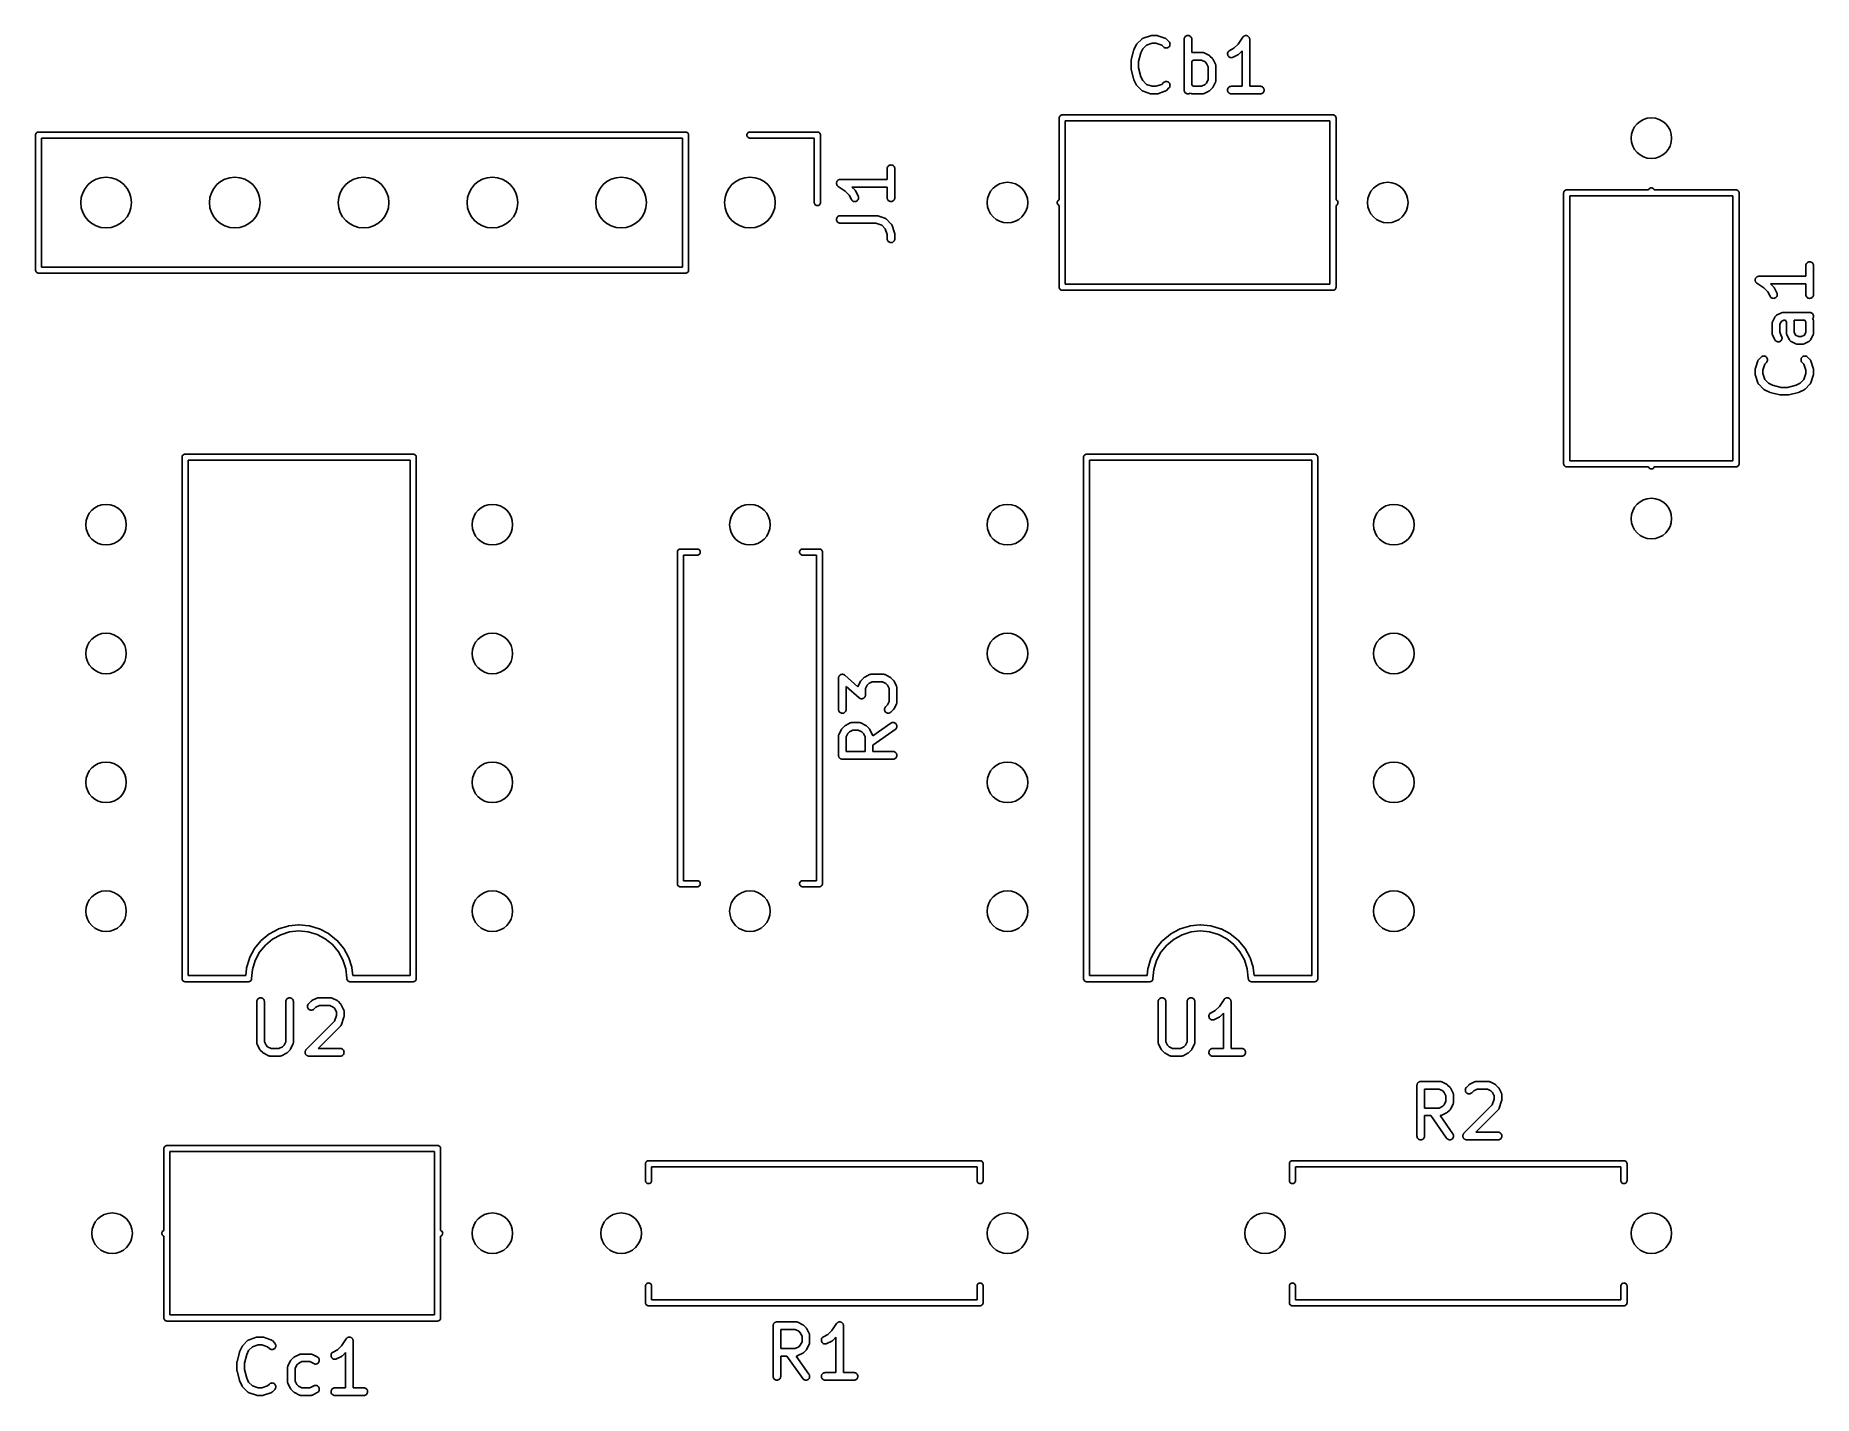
# Model space of a CAD drawing. Extents: x 93.9 to 128.9, y -118.8 to -92.
import ezdxf

# ---------------------------------------------------------------- set-up
doc = ezdxf.new("R2010")
doc.units = 0
doc.layers.add('BLACK', color=7, linetype='CONTINUOUS')

msp = doc.modelspace()

# ---------------------------------------------------------------- linework, layer by layer
at = {"layer": 'BLACK', "linetype": 'CONTINUOUS'}
for p, q in [((115.522, -92.2369), (115.57, -92.1417)), ((115.57, -92.1417), (115.571, -92.1408)), ((115.571, -92.1408), (115.573, -92.1372)), ((115.573, -92.1372), (115.575, -92.1335)), ((115.575, -92.1335), (115.577, -92.1311)), ((115.577, -92.1311), (115.578, -92.1285)), ((115.578, -92.1285), (115.581, -92.1255)), ((115.581, -92.1255), (115.584, -92.1222)), ((115.584, -92.1222), (115.679, -92.027)), ((115.699, -92.2197), (115.66, -92.2967)), ((115.679, -92.027), (115.68, -92.0262)), ((115.68, -92.0262), (115.682, -92.0249)), ((115.682, -92.0249), (115.683, -92.0233)), ((115.683, -92.0233), (115.688, -92.0203)), ((115.688, -92.0203), (115.692, -92.0171)), ((115.692, -92.0171), (115.693, -92.0161)), ((115.693, -92.0161), (115.695, -92.0148)), ((115.695, -92.0148), (115.7, -92.0127)), ((115.773, -92.1456), (115.699, -92.2197)), ((115.7, -92.0127), (115.705, -92.0104)), ((115.705, -92.0104), (115.707, -92.0097)), ((115.707, -92.0097), (115.709, -92.0088)), ((115.709, -92.0088), (115.852, -91.9612)), ((115.887, -92.1074), (115.773, -92.1456)), ((115.852, -91.9612), (115.853, -91.9609)), ((115.853, -91.9609), (115.857, -91.96)), ((115.857, -91.96), (115.861, -91.9588)), ((115.861, -91.9588), (115.864, -91.9585)), ((115.864, -91.9585), (115.867, -91.9579)), ((115.867, -91.9579), (115.871, -91.9578)), ((115.871, -91.9578), (115.875, -91.9574)), ((115.875, -91.9574), (115.97, -91.9574)), ((115.958, -92.1074), (115.887, -92.1074)), ((116.073, -92.1456), (115.958, -92.1074)), ((115.97, -91.9574), (115.972, -91.9574)), ((115.972, -91.9574), (115.976, -91.9579)), ((115.976, -91.9579), (115.98, -91.958)), ((115.98, -91.958), (115.983, -91.9587)), ((115.983, -91.9587), (115.986, -91.959)), ((115.986, -91.959), (115.99, -91.9603)), ((115.99, -91.9603), (115.994, -91.9612)), ((115.994, -91.9612), (116.137, -92.0088)), ((116.108, -92.1807), (116.073, -92.1456)), ((116.119, -92.1899), (116.108, -92.1807)), ((116.132, -92.1969), (116.119, -92.1899)), ((116.146, -92.2011), (116.132, -92.1969)), ((116.137, -92.0088), (116.138, -92.0092)), ((116.138, -92.0092), (116.14, -92.0101)), ((116.14, -92.0101), (116.142, -92.0108)), ((116.142, -92.0108), (116.147, -92.0132)), ((116.161, -92.2026), (116.146, -92.2011)), ((116.147, -92.0132), (116.151, -92.0153)), ((116.151, -92.0153), (116.153, -92.0166)), ((116.153, -92.0166), (116.155, -92.0177)), ((116.155, -92.0177), (116.159, -92.0209)), ((116.159, -92.0209), (116.163, -92.0239)), ((116.175, -92.2012), (116.161, -92.2026)), ((116.163, -92.0239), (116.165, -92.0256)), ((116.165, -92.0256), (116.166, -92.027)), ((116.166, -92.027), (116.214, -92.0746)), ((116.189, -92.1971), (116.175, -92.2012)), ((116.202, -92.1902), (116.189, -92.1971)), ((116.214, -92.181), (116.202, -92.1902)), ((116.214, -92.0746), (116.215, -92.0753)), ((116.223, -92.1698), (116.214, -92.181)), ((116.215, -92.0753), (116.224, -92.0868)), ((116.23, -92.1569), (116.223, -92.1698)), ((116.224, -92.0868), (116.231, -92.0998)), ((116.234, -92.143), (116.23, -92.1569)), ((116.231, -92.0998), (116.235, -92.1138)), ((116.236, -92.1284), (116.234, -92.143)), ((116.235, -92.1138), (116.236, -92.1284)), ((116.515, -92.0313), (116.516, -92.0168)), ((116.515, -92.0324), (116.515, -92.0313)), ((116.515, -93.0324), (116.515, -92.0324)), ((116.516, -92.0168), (116.521, -92.0028)), ((116.521, -92.0028), (116.528, -91.99)), ((116.528, -91.99), (116.537, -91.9788)), ((116.537, -91.9788), (116.548, -91.9696)), ((116.548, -91.9696), (116.561, -91.9628)), ((116.561, -91.9628), (116.575, -91.9587)), ((116.575, -91.9587), (116.59, -91.9574)), ((116.59, -91.9574), (116.605, -91.9589)), ((116.605, -91.9589), (116.619, -91.9632)), ((116.619, -91.9632), (116.631, -91.9702)), ((116.631, -91.9702), (116.643, -91.9795)), ((116.643, -91.9795), (116.652, -91.9909)), ((116.652, -91.9909), (116.659, -92.0038)), ((116.659, -92.0038), (116.663, -92.0178)), ((116.663, -92.0178), (116.665, -92.0324)), ((116.665, -92.0324), (116.665, -92.2936)), ((117.413, -92.251), (117.497, -92.2088)), ((117.497, -92.2088), (117.579, -92.1275)), ((117.579, -92.1275), (117.67, -91.9908)), ((117.67, -91.9908), (117.67, -91.99)), ((117.67, -91.99), (117.67, -91.99)), ((117.67, -91.99), (117.671, -91.99)), ((117.671, -91.9899), (117.675, -91.9843)), ((117.671, -91.99), (117.671, -91.9899)), ((117.675, -91.9843), (117.68, -91.9788)), ((117.68, -91.9787), (117.686, -91.974)), ((117.68, -91.9788), (117.68, -91.9787)), ((117.68, -91.9788), (117.68, -91.9788)), ((117.686, -91.974), (117.691, -91.9696)), ((117.691, -91.9696), (117.698, -91.966)), ((117.691, -91.9696), (117.691, -91.9696)), ((117.691, -91.9696), (117.691, -91.9696)), ((117.698, -91.966), (117.704, -91.9628)), ((117.704, -91.9628), (117.712, -91.9607)), ((117.704, -91.9628), (117.704, -91.9628)), ((117.704, -91.9628), (117.704, -91.9628)), ((117.712, -91.9607), (117.718, -91.9587)), ((117.718, -91.9587), (117.726, -91.958)), ((117.718, -91.9587), (117.718, -91.9587)), ((117.718, -91.9587), (117.718, -91.9587)), ((117.726, -91.958), (117.733, -91.9574)), ((117.733, -91.9574), (117.733, -91.9574)), ((117.733, -91.9574), (117.74, -91.9582)), ((117.733, -91.9574), (117.733, -91.9574)), ((117.74, -91.9582), (117.747, -91.9589)), ((117.747, -91.9589), (117.748, -91.9589)), ((117.748, -91.9589), (117.748, -91.9589)), ((117.748, -91.9589), (117.755, -91.9612)), ((117.755, -91.9612), (117.761, -91.9632)), ((117.761, -91.9632), (117.761, -91.9633)), ((117.761, -91.9633), (117.762, -91.9633)), ((117.762, -91.9633), (117.768, -91.9668)), ((117.768, -91.9668), (117.774, -91.9702)), ((117.774, -91.9702), (117.774, -91.9702)), ((117.774, -91.9702), (117.774, -91.9703)), ((117.774, -91.9703), (117.78, -91.9749)), ((117.78, -91.9749), (117.786, -91.9795)), ((117.786, -91.9795), (117.786, -91.9796)), ((117.786, -91.9796), (117.786, -91.9796)), ((117.786, -91.9796), (117.791, -91.9856)), ((117.791, -91.9856), (117.795, -91.9909)), ((117.795, -91.9909), (117.795, -91.9909)), ((117.795, -91.9909), (117.795, -91.991)), ((117.795, -91.991), (117.799, -91.9979)), ((117.799, -91.9979), (117.802, -92.0038)), ((117.802, -92.0038), (117.802, -92.0039)), ((117.802, -92.0039), (117.802, -92.0039)), ((117.802, -92.0039), (117.804, -92.011)), ((117.804, -92.011), (117.806, -92.0178)), ((117.806, -92.0178), (117.806, -92.0179)), ((117.806, -92.0179), (117.806, -92.0179)), ((117.806, -92.0179), (117.807, -92.0253)), ((117.807, -92.0253), (117.807, -92.0324)), ((117.807, -92.0324), (117.807, -92.9574)), ((115.467, -92.4572), (115.468, -92.4513)), ((115.467, -92.4586), (115.467, -92.4572)), ((115.467, -92.4599), (115.467, -92.4586)), ((115.467, -92.461), (115.467, -92.4599)), ((115.467, -92.6038), (115.467, -92.461)), ((115.468, -92.4513), (115.469, -92.4454)), ((115.469, -92.4428), (115.517, -92.2523)), ((115.469, -92.4441), (115.469, -92.4428)), ((115.469, -92.4454), (115.469, -92.4441)), ((115.517, -92.2506), (115.52, -92.2441)), ((115.517, -92.2509), (115.517, -92.2506)), ((115.517, -92.2513), (115.517, -92.2509)), ((115.517, -92.2523), (115.517, -92.2513)), ((115.52, -92.2441), (115.522, -92.2376)), ((115.522, -92.2373), (115.522, -92.2369)), ((115.522, -92.2376), (115.522, -92.2373)), ((115.66, -92.2967), (115.617, -92.4702)), ((115.617, -92.4702), (115.617, -92.5946)), ((116.665, -92.2936), (116.666, -92.2931)), ((116.702, -92.4407), (116.665, -92.4597)), ((116.665, -92.4597), (116.665, -92.9384)), ((116.666, -92.2931), (116.668, -92.2928)), ((116.668, -92.2928), (116.67, -92.2921)), ((116.67, -92.2921), (116.675, -92.2916)), ((116.675, -92.2916), (116.68, -92.2908)), ((116.68, -92.2908), (116.683, -92.2909)), ((116.683, -92.2909), (116.685, -92.2907)), ((116.685, -92.2907), (116.875, -92.2907)), ((116.858, -92.4407), (116.702, -92.4407)), ((116.926, -92.475), (116.858, -92.4407)), ((116.875, -92.2907), (116.876, -92.2907)), ((116.876, -92.2907), (116.878, -92.291)), ((116.878, -92.291), (116.881, -92.2909)), ((116.881, -92.2909), (116.886, -92.2918)), ((116.886, -92.2918), (116.891, -92.2924)), ((116.891, -92.2924), (116.893, -92.293)), ((116.893, -92.293), (116.895, -92.2934)), ((116.895, -92.2934), (116.9, -92.2952)), ((116.9, -92.2952), (116.905, -92.2968)), ((116.905, -92.2968), (116.907, -92.2978)), ((116.907, -92.2978), (116.909, -92.2986)), ((116.909, -92.2986), (117.004, -92.3463)), ((116.956, -92.5054), (116.926, -92.475)), ((116.991, -92.5739), (116.956, -92.5054)), ((116.991, -92.8242), (116.991, -92.5739)), ((117.004, -92.3463), (117.005, -92.3467)), ((117.005, -92.3467), (117.008, -92.349)), ((117.008, -92.349), (117.012, -92.351)), ((117.012, -92.351), (117.015, -92.353)), ((117.015, -92.353), (117.017, -92.3547)), ((117.017, -92.3547), (117.02, -92.3576)), ((117.02, -92.3576), (117.024, -92.3603)), ((117.024, -92.3603), (117.071, -92.4079)), ((117.071, -92.4079), (117.072, -92.4087)), ((117.072, -92.4087), (117.074, -92.412)), ((117.074, -92.412), (117.077, -92.415)), ((117.077, -92.415), (117.079, -92.4177)), ((117.079, -92.4177), (117.081, -92.4201)), ((117.081, -92.4201), (117.083, -92.4238)), ((117.083, -92.4238), (117.085, -92.4274)), ((117.085, -92.4274), (117.133, -92.5226)), ((117.133, -92.5226), (117.133, -92.5236)), ((117.133, -92.5236), (117.134, -92.5257)), ((117.134, -92.5257), (117.135, -92.5276)), ((117.135, -92.5276), (117.137, -92.5325)), ((117.137, -92.5325), (117.138, -92.5373)), ((117.138, -92.5373), (117.139, -92.5395)), ((117.139, -92.5395), (117.139, -92.5416)), ((117.139, -92.5416), (117.14, -92.5467)), ((117.14, -92.5467), (117.141, -92.5518)), ((117.141, -92.5518), (117.14, -92.554)), ((117.14, -92.554), (117.141, -92.5562)), ((117.141, -92.5562), (117.141, -92.8419)), ((117.372, -92.3084), (117.376, -92.2941)), ((117.372, -92.323), (117.372, -92.3084)), ((117.374, -92.3375), (117.372, -92.323)), ((117.379, -92.3512), (117.374, -92.3375)), ((117.376, -92.2941), (117.382, -92.2808)), ((117.387, -92.3636), (117.379, -92.3512)), ((117.382, -92.2808), (117.39, -92.2689)), ((117.397, -92.3743), (117.387, -92.3636)), ((117.39, -92.2689), (117.401, -92.2588)), ((117.409, -92.3829), (117.397, -92.3743)), ((117.401, -92.2588), (117.413, -92.251)), ((117.422, -92.389), (117.409, -92.3829)), ((117.436, -92.3924), (117.422, -92.389)), ((117.451, -92.393), (117.436, -92.3924)), ((117.466, -92.3907), (117.451, -92.393)), ((117.479, -92.3856), (117.466, -92.3907)), ((117.48, -92.3852), (117.479, -92.3856)), ((117.575, -92.3376), (117.48, -92.3852)), ((117.579, -92.3353), (117.575, -92.3376)), ((117.583, -92.3334), (117.579, -92.3353)), ((117.585, -92.3314), (117.583, -92.3334)), ((117.588, -92.3298), (117.585, -92.3314)), ((117.591, -92.3269), (117.588, -92.3298)), ((117.594, -92.3242), (117.591, -92.3269)), ((117.595, -92.3235), (117.594, -92.3242)), ((117.657, -92.2611), (117.595, -92.3235)), ((117.657, -92.9574), (117.657, -92.2611)), ((115.467, -92.6051), (115.467, -92.6038)), ((115.467, -92.6065), (115.467, -92.6051)), ((115.468, -92.6124), (115.467, -92.6065)), ((115.468, -92.6184), (115.468, -92.6124)), ((115.469, -92.6197), (115.468, -92.6184)), ((115.469, -92.621), (115.469, -92.6197)), ((115.469, -92.622), (115.469, -92.621)), ((115.517, -92.8125), (115.469, -92.622)), ((115.517, -92.8128), (115.517, -92.8125)), ((115.517, -92.8131), (115.517, -92.8128)), ((115.519, -92.8196), (115.517, -92.8131)), ((115.522, -92.8263), (115.519, -92.8196)), ((115.522, -92.8266), (115.522, -92.8263)), ((115.522, -92.8269), (115.522, -92.8266)), ((115.522, -92.8278), (115.522, -92.8269)), ((115.57, -92.9231), (115.522, -92.8278)), ((115.572, -92.9266), (115.57, -92.9231)), ((115.574, -92.9304), (115.572, -92.9266)), ((115.617, -92.5946), (115.66, -92.7681)), ((115.66, -92.7681), (115.699, -92.8451)), ((115.699, -92.8451), (115.773, -92.9192)), ((115.773, -92.9192), (115.887, -92.9574)), ((115.958, -92.9574), (116.073, -92.9192)), ((116.073, -92.9192), (116.108, -92.8841)), ((116.108, -92.8841), (116.109, -92.8834)), ((116.109, -92.8834), (116.12, -92.8742)), ((116.12, -92.8742), (116.133, -92.8675)), ((116.133, -92.8675), (116.147, -92.8634)), ((116.147, -92.8634), (116.162, -92.8621)), ((116.162, -92.8621), (116.176, -92.8637)), ((116.176, -92.8637), (116.19, -92.8681)), ((116.19, -92.8681), (116.203, -92.8751)), ((116.203, -92.8751), (116.214, -92.8845)), ((116.214, -92.8845), (116.224, -92.8959)), ((116.224, -92.8959), (116.23, -92.9088)), ((116.23, -92.9088), (116.235, -92.9228)), ((116.235, -92.9228), (116.236, -92.9374)), ((116.858, -92.9574), (116.926, -92.9231)), ((116.926, -92.9231), (116.956, -92.8927)), ((116.956, -92.8927), (116.991, -92.8242)), ((117.133, -92.8754), (117.085, -92.9707)), ((117.134, -92.8734), (117.133, -92.8754)), ((117.135, -92.8714), (117.134, -92.8734)), ((117.136, -92.8666), (117.135, -92.8714)), ((117.138, -92.8618), (117.136, -92.8666)), ((117.139, -92.8575), (117.138, -92.8596)), ((117.138, -92.8596), (117.138, -92.8618)), ((117.14, -92.8524), (117.139, -92.8575)), ((117.141, -92.843), (117.14, -92.8451)), ((117.14, -92.8451), (117.141, -92.8474)), ((117.141, -92.8474), (117.14, -92.8524)), ((117.141, -92.8419), (117.141, -92.843)), ((115.576, -92.9328), (115.574, -92.9304)), ((115.578, -92.9355), (115.576, -92.9328)), ((115.581, -92.9385), (115.578, -92.9355)), ((115.583, -92.9418), (115.581, -92.9385)), ((115.584, -92.9426), (115.583, -92.9418)), ((115.679, -93.0378), (115.584, -92.9426)), ((115.681, -93.0392), (115.679, -93.0378)), ((115.683, -93.0408), (115.681, -93.0392)), ((115.687, -93.0438), (115.683, -93.0408)), ((115.691, -93.0471), (115.687, -93.0438)), ((115.693, -93.0481), (115.691, -93.0471)), ((115.694, -93.0494), (115.693, -93.0481)), ((115.699, -93.0516), (115.694, -93.0494)), ((115.704, -93.054), (115.699, -93.0516)), ((115.706, -93.0546), (115.704, -93.054)), ((115.708, -93.0556), (115.706, -93.0546)), ((115.709, -93.0559), (115.708, -93.0556)), ((115.852, -93.1035), (115.709, -93.0559)), ((115.856, -93.1045), (115.852, -93.1035)), ((115.86, -93.1057), (115.856, -93.1045)), ((115.863, -93.1061), (115.86, -93.1057)), ((115.866, -93.1068), (115.863, -93.1061)), ((115.87, -93.1069), (115.866, -93.1068)), ((115.874, -93.1074), (115.87, -93.1069)), ((115.875, -93.1074), (115.874, -93.1074)), ((115.97, -93.1074), (115.875, -93.1074)), ((115.887, -92.9574), (115.958, -92.9574)), ((115.975, -93.107), (115.97, -93.1074)), ((115.979, -93.1069), (115.975, -93.107)), ((115.982, -93.1063), (115.979, -93.1069)), ((115.985, -93.106), (115.982, -93.1063)), ((115.989, -93.1047), (115.985, -93.106)), ((115.993, -93.1039), (115.989, -93.1047)), ((115.994, -93.1035), (115.993, -93.1039)), ((116.137, -93.0559), (115.994, -93.1035)), ((116.139, -93.055), (116.137, -93.0559)), ((116.141, -93.0544), (116.139, -93.055)), ((116.146, -93.052), (116.141, -93.0544)), ((116.15, -93.05), (116.146, -93.052)), ((116.152, -93.0487), (116.15, -93.05)), ((116.154, -93.0477), (116.152, -93.0487)), ((116.158, -93.0445), (116.154, -93.0477)), ((116.162, -93.0415), (116.158, -93.0445)), ((116.164, -93.0399), (116.162, -93.0415)), ((116.166, -93.0385), (116.164, -93.0399)), ((116.214, -92.9902), (116.166, -93.0378)), ((116.166, -93.0378), (116.166, -93.0385)), ((116.223, -92.9789), (116.214, -92.9902)), ((116.23, -92.966), (116.223, -92.9789)), ((116.234, -92.952), (116.23, -92.966)), ((116.236, -92.9374), (116.234, -92.952)), ((116.516, -93.0469), (116.515, -93.0324)), ((116.52, -93.061), (116.516, -93.0469)), ((116.527, -93.0739), (116.52, -93.061)), ((116.536, -93.0852), (116.527, -93.0739)), ((116.548, -93.0946), (116.536, -93.0852)), ((116.56, -93.1015), (116.548, -93.0946)), ((116.574, -93.1058), (116.56, -93.1015)), ((116.589, -93.1074), (116.574, -93.1058)), ((116.604, -93.1061), (116.589, -93.1074)), ((116.618, -93.1019), (116.604, -93.1061)), ((116.631, -93.0951), (116.618, -93.1019)), ((116.635, -93.0914), (116.631, -93.0951)), ((116.651, -93.0995), (116.635, -93.0914)), ((116.653, -93.1003), (116.651, -93.0995)), ((116.655, -93.1013), (116.653, -93.1003)), ((116.66, -93.1029), (116.655, -93.1013)), ((116.665, -93.1047), (116.66, -93.1029)), ((116.665, -92.9384), (116.702, -92.9574)), ((116.667, -93.1051), (116.665, -93.1047)), ((116.669, -93.1057), (116.667, -93.1051)), ((116.674, -93.1063), (116.669, -93.1057)), ((116.679, -93.1072), (116.674, -93.1063)), ((116.682, -93.1071), (116.679, -93.1072)), ((116.684, -93.1074), (116.682, -93.1071)), ((116.685, -93.1074), (116.684, -93.1074)), ((116.875, -93.1074), (116.685, -93.1074)), ((116.702, -92.9574), (116.858, -92.9574)), ((116.877, -93.1072), (116.875, -93.1074)), ((116.88, -93.1073), (116.877, -93.1072)), ((116.885, -93.1065), (116.88, -93.1073)), ((116.89, -93.106), (116.885, -93.1065)), ((116.892, -93.1053), (116.89, -93.106)), ((116.894, -93.105), (116.892, -93.1053)), ((116.899, -93.1032), (116.894, -93.105)), ((116.904, -93.1017), (116.899, -93.1032)), ((116.906, -93.1007), (116.904, -93.1017)), ((116.908, -93.0999), (116.906, -93.1007)), ((116.909, -93.0995), (116.908, -93.0999)), ((117.004, -93.0518), (116.909, -93.0995)), ((117.008, -93.0496), (117.004, -93.0518)), ((117.011, -93.0477), (117.008, -93.0496)), ((117.014, -93.0457), (117.011, -93.0477)), ((117.016, -93.0441), (117.014, -93.0457)), ((117.019, -93.0412), (117.016, -93.0441)), ((117.023, -93.0385), (117.019, -93.0412)), ((117.024, -93.0378), (117.023, -93.0385)), ((117.071, -92.9902), (117.024, -93.0378)), ((117.074, -92.9869), (117.071, -92.9902)), ((117.077, -92.9839), (117.074, -92.9869)), ((117.078, -92.9813), (117.077, -92.9839)), ((117.08, -92.9789), (117.078, -92.9813)), ((117.082, -92.9752), (117.08, -92.9789)), ((117.085, -92.9716), (117.082, -92.9752)), ((117.085, -92.9707), (117.085, -92.9716)), ((117.372, -93.0319), (117.373, -93.0173)), ((117.373, -93.0464), (117.372, -93.0319)), ((117.373, -93.0173), (117.378, -93.0033)), ((117.377, -93.0605), (117.373, -93.0464)), ((117.384, -93.0734), (117.377, -93.0605)), ((117.378, -93.0033), (117.384, -92.9904)), ((117.384, -92.9904), (117.394, -92.9792)), ((117.393, -93.0849), (117.384, -93.0734)), ((117.404, -93.0943), (117.393, -93.0849)), ((117.394, -92.9792), (117.405, -92.9699)), ((117.417, -93.1013), (117.404, -93.0943)), ((117.405, -92.9699), (117.418, -92.963)), ((117.431, -93.1057), (117.417, -93.1013)), ((117.418, -92.963), (117.432, -92.9588)), ((117.446, -93.1074), (117.431, -93.1057)), ((117.432, -92.9588), (117.447, -92.9574)), ((117.447, -93.1074), (117.446, -93.1074)), ((117.447, -92.9574), (117.657, -92.9574)), ((118.018, -93.1074), (117.447, -93.1074)), ((117.807, -92.9574), (118.018, -92.9574)), ((118.018, -92.9574), (118.019, -92.9574)), ((118.033, -93.106), (118.018, -93.1074)), ((118.019, -92.9574), (118.034, -92.959)), ((118.047, -93.1017), (118.033, -93.106)), ((118.034, -92.959), (118.048, -92.9634)), ((118.06, -93.0948), (118.047, -93.1017)), ((118.048, -92.9634), (118.06, -92.9705)), ((118.06, -92.9705), (118.072, -92.9799)), ((118.071, -93.0856), (118.06, -93.0948)), ((118.08, -93.0743), (118.071, -93.0856)), ((118.072, -92.9799), (118.081, -92.9913)), ((118.087, -93.0614), (118.08, -93.0743)), ((118.081, -92.9913), (118.088, -93.0043)), ((118.092, -93.0475), (118.087, -93.0614)), ((118.088, -93.0043), (118.092, -93.0183)), ((118.092, -93.0183), (118.093, -93.0329)), ((118.093, -93.0329), (118.092, -93.0475)), ((114.05, -93.58), (114.051, -93.5682)), ((114.05, -93.5829), (114.05, -93.58)), ((114.05, -95.1934), (114.05, -93.5829)), ((114.051, -93.5682), (114.054, -93.5569)), ((114.054, -93.5569), (114.06, -93.5465)), ((114.06, -93.5465), (114.067, -93.5374)), ((114.067, -93.5374), (114.077, -93.5299)), ((114.077, -93.5299), (114.087, -93.5243)), ((114.087, -93.5243), (114.098, -93.5209)), ((114.098, -93.5209), (114.107, -93.52)), ((114.107, -93.52), (114.11, -93.5197)), ((114.11, -93.5197), (114.113, -93.52)), ((114.113, -93.52), (119.447, -93.52)), ((119.447, -93.52), (119.45, -93.5197)), ((119.45, -93.5197), (119.453, -93.52)), ((119.453, -93.52), (119.462, -93.5209)), ((119.462, -93.5209), (119.473, -93.5243)), ((119.473, -93.5243), (119.483, -93.5299)), ((119.483, -93.5299), (119.493, -93.5374)), ((119.493, -93.5374), (119.5, -93.5465)), ((119.5, -93.5465), (119.506, -93.5569)), ((119.506, -93.5569), (119.509, -93.5682)), ((119.509, -93.5682), (119.51, -93.58)), ((119.51, -93.58), (119.51, -93.5829)), ((119.51, -93.5829), (119.51, -95.1934)), ((93.8597, -93.92), (93.8609, -93.9082)), ((93.86, -93.9229), (93.8597, -93.92)), ((93.86, -96.577), (93.86, -93.9229)), ((93.8609, -93.9082), (93.8643, -93.8969)), ((93.8643, -93.8969), (93.8699, -93.8865)), ((93.8699, -93.8865), (93.8774, -93.8774)), ((93.8774, -93.8774), (93.8865, -93.8699)), ((93.8865, -93.8699), (93.8969, -93.8643)), ((93.8969, -93.8643), (93.9082, -93.8609)), ((93.9082, -93.8609), (93.9171, -93.86)), ((93.9171, -93.86), (93.92, -93.8597)), ((93.92, -93.8597), (93.9229, -93.86)), ((93.9229, -93.86), (106.677, -93.86)), ((93.98, -93.98), (93.98, -96.52)), ((106.62, -93.98), (93.98, -93.98)), ((106.62, -96.52), (106.62, -93.98)), ((106.677, -93.86), (106.68, -93.8597)), ((106.68, -93.8597), (106.683, -93.86)), ((106.683, -93.86), (106.683, -93.86)), ((106.683, -93.86), (106.692, -93.8609)), ((106.692, -93.8609), (106.703, -93.8643)), ((106.703, -93.8643), (106.713, -93.8699)), ((106.713, -93.8699), (106.723, -93.8774)), ((106.723, -93.8774), (106.73, -93.8865)), ((106.73, -93.8865), (106.736, -93.8969)), ((106.736, -93.8969), (106.739, -93.9082)), ((106.739, -93.9082), (106.74, -93.92)), ((106.74, -93.92), (106.74, -93.9229)), ((106.74, -93.9229), (106.74, -96.5771)), ((107.89, -93.92), (107.891, -93.9082)), ((107.891, -93.9318), (107.89, -93.92)), ((107.891, -93.9082), (107.894, -93.8969)), ((107.894, -93.9431), (107.891, -93.9318)), ((107.894, -93.8969), (107.9, -93.8865)), ((107.9, -93.9535), (107.894, -93.9431)), ((107.9, -93.8865), (107.907, -93.8774)), ((107.907, -93.9626), (107.9, -93.9535)), ((107.907, -93.8774), (107.917, -93.8699)), ((107.917, -93.9701), (107.907, -93.9626)), ((107.917, -93.8699), (107.927, -93.8643)), ((107.927, -93.9757), (107.917, -93.9701)), ((107.927, -93.8643), (107.938, -93.8609)), ((107.938, -93.9791), (107.927, -93.9757)), ((107.938, -93.8609), (107.947, -93.86)), ((107.947, -93.98), (107.938, -93.9791)), ((107.947, -93.86), (109.277, -93.86)), ((109.22, -93.98), (107.947, -93.98)), ((109.22, -95.2529), (109.22, -93.98)), ((109.277, -93.86), (109.28, -93.8597)), ((109.28, -93.8597), (109.283, -93.86)), ((109.283, -93.86), (109.283, -93.86)), ((109.283, -93.86), (109.292, -93.8609)), ((109.292, -93.8609), (109.303, -93.8643)), ((109.303, -93.8643), (109.313, -93.8699)), ((109.313, -93.8699), (109.323, -93.8774)), ((109.323, -93.8774), (109.33, -93.8865)), ((109.33, -93.8865), (109.336, -93.8969)), ((109.336, -93.8969), (109.339, -93.9082)), ((109.339, -93.9082), (109.34, -93.92)), ((109.34, -93.92), (109.34, -93.9229)), ((109.34, -93.9229), (109.34, -95.2529)), ((114.17, -93.64), (114.17, -95.2471)), ((119.39, -93.64), (114.17, -93.64)), ((119.39, -95.247), (119.39, -93.64)), ((110.657, -94.5823), (110.659, -94.5677)), ((110.657, -94.5833), (110.657, -94.5823)), ((110.657, -94.794), (110.657, -94.5833)), ((110.659, -94.5677), (110.663, -94.5538)), ((110.663, -94.5538), (110.67, -94.541)), ((110.67, -94.541), (110.68, -94.5297)), ((110.68, -94.5297), (110.691, -94.5206)), ((110.691, -94.5206), (110.704, -94.5138)), ((110.704, -94.5138), (110.718, -94.5097)), ((110.718, -94.5097), (110.733, -94.5083)), ((110.733, -94.5083), (110.747, -94.5099)), ((110.747, -94.5099), (110.761, -94.5142)), ((110.761, -94.5142), (110.774, -94.5212)), ((110.774, -94.5212), (110.786, -94.5305)), ((110.786, -94.5305), (110.795, -94.5418)), ((110.795, -94.5418), (110.802, -94.5548)), ((110.802, -94.5548), (110.806, -94.5688)), ((110.806, -94.5688), (110.807, -94.5833)), ((110.807, -94.5833), (110.807, -95.1548)), ((109.657, -94.8684), (109.658, -94.8613)), ((109.657, -94.8685), (109.657, -94.8684)), ((109.658, -94.8761), (109.657, -94.8685)), ((109.657, -94.8685), (109.657, -94.8685)), ((109.658, -94.8613), (109.659, -94.854)), ((109.659, -94.883), (109.658, -94.8761)), ((109.659, -94.8538), (109.661, -94.8468)), ((109.659, -94.8539), (109.659, -94.8538)), ((109.659, -94.854), (109.659, -94.8539)), ((109.659, -94.8831), (109.659, -94.883)), ((109.659, -94.883), (109.659, -94.883)), ((109.661, -94.8903), (109.659, -94.8831)), ((109.661, -94.8468), (109.663, -94.84)), ((109.663, -94.897), (109.661, -94.8903)), ((109.663, -94.8399), (109.667, -94.8333)), ((109.663, -94.84), (109.663, -94.8399)), ((109.663, -94.8399), (109.663, -94.8399)), ((109.663, -94.8971), (109.663, -94.897)), ((109.666, -94.9033), (109.663, -94.8971)), ((109.663, -94.8971), (109.663, -94.8971)), ((109.67, -94.91), (109.666, -94.9033)), ((109.667, -94.8333), (109.67, -94.8271)), ((109.67, -94.827), (109.675, -94.8214)), ((109.67, -94.8271), (109.67, -94.827)), ((109.67, -94.8271), (109.67, -94.8271)), ((109.67, -94.9101), (109.67, -94.91)), ((109.674, -94.9158), (109.67, -94.9101)), ((109.67, -94.9101), (109.67, -94.9101)), ((109.679, -94.9214), (109.674, -94.9158)), ((109.675, -94.8214), (109.68, -94.8158)), ((109.679, -94.9215), (109.679, -94.9214)), ((109.684, -94.9263), (109.679, -94.9215)), ((109.679, -94.9215), (109.679, -94.9215)), ((109.68, -94.8157), (109.685, -94.811)), ((109.68, -94.8158), (109.68, -94.8157)), ((109.68, -94.8158), (109.68, -94.8158)), ((109.69, -94.9309), (109.684, -94.9263)), ((109.685, -94.811), (109.691, -94.8066)), ((109.691, -94.9315), (109.69, -94.9309)), ((109.69, -94.9309), (109.69, -94.9309)), ((109.69, -94.9309), (109.69, -94.9309)), ((109.69, -94.9309), (109.69, -94.9309)), ((109.691, -94.8065), (109.698, -94.803)), ((109.691, -94.8066), (109.691, -94.8065)), ((109.691, -94.8066), (109.691, -94.8066)), ((109.827, -95.0226), (109.691, -94.9315)), ((109.698, -94.803), (109.704, -94.7997)), ((109.704, -94.7997), (109.711, -94.7976)), ((109.704, -94.7997), (109.704, -94.7997)), ((109.704, -94.7997), (109.704, -94.7997)), ((109.711, -94.7976), (109.718, -94.7955)), ((109.718, -94.7955), (109.725, -94.7947)), ((109.718, -94.7955), (109.718, -94.7955)), ((109.718, -94.7955), (109.718, -94.7955)), ((109.725, -94.7947), (109.732, -94.794)), ((109.732, -94.794), (110.657, -94.794)), ((109.909, -95.1039), (109.827, -95.0226)), ((110.657, -94.944), (109.961, -94.944)), ((109.961, -94.944), (110.024, -95.0065)), ((110.024, -95.0065), (110.024, -95.0072)), ((110.024, -95.0072), (110.027, -95.0105)), ((110.027, -95.0105), (110.03, -95.0136)), ((110.03, -95.0136), (110.031, -95.0162)), ((110.031, -95.0162), (110.033, -95.0187)), ((110.033, -95.0187), (110.035, -95.0224)), ((110.035, -95.0224), (110.038, -95.026)), ((110.038, -95.026), (110.085, -95.1212)), ((110.657, -95.1548), (110.657, -94.944)), ((124.004, -95.0369), (124.01, -95.0265)), ((124.01, -95.0265), (124.017, -95.0174)), ((124.017, -95.0174), (124.027, -95.0099)), ((124.027, -95.0099), (124.037, -95.0043)), ((124.037, -95.0043), (124.048, -95.0009)), ((124.048, -95.0009), (124.057, -95)), ((124.057, -95), (124.06, -94.9997)), ((124.06, -94.9997), (124.063, -95)), ((124.063, -95), (125.673, -95)), ((125.673, -95), (125.674, -94.9969)), ((125.674, -94.9969), (125.68, -94.9865)), ((125.68, -94.9865), (125.687, -94.9774)), ((125.687, -94.9774), (125.697, -94.9699)), ((125.697, -94.9699), (125.707, -94.9643)), ((125.707, -94.9643), (125.718, -94.9609)), ((125.718, -94.9609), (125.73, -94.9597)), ((125.73, -94.9597), (125.742, -94.9609)), ((125.742, -94.9609), (125.753, -94.9643)), ((125.753, -94.9643), (125.763, -94.9699)), ((125.763, -94.9699), (125.773, -94.9774)), ((125.773, -94.9774), (125.78, -94.9865)), ((125.78, -94.9865), (125.786, -94.9969)), ((125.786, -94.9969), (125.787, -95)), ((125.787, -95), (127.397, -95)), ((127.397, -95), (127.4, -94.9997)), ((127.4, -94.9997), (127.403, -95)), ((127.403, -95), (127.412, -95.0009)), ((127.412, -95.0009), (127.423, -95.0043)), ((127.423, -95.0043), (127.433, -95.0099)), ((127.433, -95.0099), (127.443, -95.0174)), ((127.443, -95.0174), (127.45, -95.0265)), ((127.45, -95.0265), (127.456, -95.0369)), ((109.221, -95.2618), (109.22, -95.2529)), ((109.224, -95.2731), (109.221, -95.2618)), ((109.23, -95.2835), (109.224, -95.2731)), ((109.237, -95.2926), (109.23, -95.2835)), ((109.247, -95.3001), (109.237, -95.2926)), ((109.257, -95.3057), (109.247, -95.3001)), ((109.268, -95.3091), (109.257, -95.3057)), ((109.28, -95.3103), (109.268, -95.3091)), ((109.292, -95.3091), (109.28, -95.3103)), ((109.303, -95.3057), (109.292, -95.3091)), ((109.313, -95.3001), (109.303, -95.3057)), ((109.323, -95.2926), (109.313, -95.3001)), ((109.33, -95.2835), (109.323, -95.2926)), ((109.336, -95.2731), (109.33, -95.2835)), ((109.339, -95.2618), (109.336, -95.2731)), ((109.34, -95.2529), (109.339, -95.2618)), ((109.951, -95.1883), (109.909, -95.1039)), ((109.959, -95.2007), (109.951, -95.1883)), ((109.969, -95.2113), (109.959, -95.2007)), ((109.981, -95.2198), (109.969, -95.2113)), ((109.994, -95.2258), (109.981, -95.2198)), ((110.008, -95.2291), (109.994, -95.2258)), ((110.023, -95.2296), (110.008, -95.2291)), ((110.037, -95.2272), (110.023, -95.2296)), ((110.051, -95.2221), (110.037, -95.2272)), ((110.064, -95.2144), (110.051, -95.2221)), ((110.074, -95.2044), (110.064, -95.2144)), ((110.083, -95.1925), (110.074, -95.2044)), ((110.089, -95.1792), (110.083, -95.1925)), ((110.085, -95.1212), (110.086, -95.1222)), ((110.086, -95.1222), (110.091, -95.1359)), ((110.092, -95.165), (110.089, -95.1792)), ((110.091, -95.1359), (110.093, -95.1504)), ((110.093, -95.1504), (110.092, -95.165)), ((110.659, -95.1693), (110.657, -95.1548)), ((110.663, -95.1833), (110.659, -95.1693)), ((110.67, -95.1963), (110.663, -95.1833)), ((110.679, -95.2076), (110.67, -95.1963)), ((110.69, -95.2169), (110.679, -95.2076)), ((110.703, -95.2239), (110.69, -95.2169)), ((110.717, -95.2282), (110.703, -95.2239)), ((110.732, -95.2298), (110.717, -95.2282)), ((110.746, -95.2284), (110.732, -95.2298)), ((110.76, -95.2243), (110.746, -95.2284)), ((110.773, -95.2175), (110.76, -95.2243)), ((110.785, -95.2083), (110.773, -95.2175)), ((110.794, -95.1971), (110.785, -95.2083)), ((110.801, -95.1843), (110.794, -95.1971)), ((110.806, -95.1704), (110.801, -95.1843)), ((110.807, -95.1558), (110.806, -95.1704)), ((110.807, -95.1548), (110.807, -95.1558)), ((114.01, -95.25), (114.011, -95.2382)), ((114.011, -95.2618), (114.01, -95.25)), ((114.011, -95.2382), (114.014, -95.2269)), ((114.014, -95.2731), (114.011, -95.2618)), ((114.014, -95.2269), (114.02, -95.2165)), ((114.02, -95.2835), (114.014, -95.2731)), ((114.02, -95.2165), (114.027, -95.2074)), ((114.027, -95.2926), (114.02, -95.2835)), ((114.027, -95.2074), (114.037, -95.1999)), ((114.037, -95.3001), (114.027, -95.2926)), ((114.037, -95.1999), (114.047, -95.1943)), ((114.047, -95.3057), (114.037, -95.3001)), ((114.047, -95.1943), (114.05, -95.1934)), ((114.05, -95.3066), (114.047, -95.3057)), ((114.05, -96.917), (114.05, -95.3066)), ((114.17, -95.2471), (114.17, -95.25)), ((114.17, -95.25), (114.17, -95.2529)), ((114.17, -95.2529), (114.17, -96.86)), ((119.39, -95.25), (119.39, -95.247)), ((119.39, -95.2529), (119.39, -95.25)), ((119.39, -96.86), (119.39, -95.2529)), ((119.51, -95.1934), (119.513, -95.1943)), ((119.513, -95.3057), (119.51, -95.3066)), ((119.51, -95.3066), (119.51, -96.9171)), ((119.513, -95.1943), (119.523, -95.1999)), ((119.523, -95.3001), (119.513, -95.3057)), ((119.523, -95.1999), (119.533, -95.2074)), ((119.533, -95.2926), (119.523, -95.3001)), ((119.533, -95.2074), (119.54, -95.2165)), ((119.54, -95.2835), (119.533, -95.2926)), ((119.54, -95.2165), (119.546, -95.2269)), ((119.546, -95.2731), (119.54, -95.2835)), ((119.546, -95.2269), (119.549, -95.2382)), ((119.549, -95.2618), (119.546, -95.2731)), ((119.549, -95.2382), (119.55, -95.25)), ((119.55, -95.25), (119.549, -95.2618)), ((124, -95.06), (124.001, -95.0482)), ((124, -95.0629), (124, -95.06)), ((124, -100.397), (124, -95.0629)), ((124.001, -95.0482), (124.004, -95.0369)), ((125.727, -95.12), (124.12, -95.12)), ((124.12, -95.12), (124.12, -100.34)), ((125.73, -95.1203), (125.727, -95.12)), ((125.733, -95.12), (125.73, -95.1203)), ((127.34, -95.12), (125.733, -95.12)), ((127.34, -100.34), (127.34, -95.12)), ((127.456, -95.0369), (127.459, -95.0482)), ((127.459, -95.0482), (127.46, -95.06)), ((127.46, -95.06), (127.46, -95.0629)), ((127.46, -95.0629), (127.46, -100.397)), ((109.657, -95.5828), (109.659, -95.5683)), ((109.659, -95.5974), (109.657, -95.5828)), ((109.659, -95.5683), (109.663, -95.5543)), ((109.663, -95.6114), (109.659, -95.5974)), ((109.663, -95.5543), (109.67, -95.5414)), ((109.67, -95.6244), (109.663, -95.6114)), ((109.67, -95.5414), (109.68, -95.5301)), ((109.679, -95.6358), (109.67, -95.6244)), ((109.69, -95.6452), (109.679, -95.6358)), ((109.68, -95.5301), (109.691, -95.5209)), ((109.703, -95.6523), (109.69, -95.6452)), ((109.691, -95.5209), (109.704, -95.514)), ((109.717, -95.6567), (109.703, -95.6523)), ((109.704, -95.514), (109.718, -95.5098)), ((109.731, -95.6583), (109.717, -95.6567)), ((109.718, -95.5098), (109.732, -95.5083)), ((109.732, -95.6583), (109.731, -95.6583)), ((109.732, -95.5083), (110.447, -95.5083)), ((110.434, -95.6583), (109.732, -95.6583)), ((110.549, -95.6965), (110.434, -95.6583)), ((110.447, -95.5083), (110.448, -95.5083)), ((110.448, -95.5083), (110.452, -95.5088)), ((110.452, -95.5088), (110.456, -95.5089)), ((110.456, -95.5089), (110.459, -95.5096)), ((110.459, -95.5096), (110.462, -95.51)), ((110.462, -95.51), (110.466, -95.5112)), ((110.466, -95.5112), (110.47, -95.5122)), ((110.47, -95.5122), (110.613, -95.5598)), ((110.619, -95.7667), (110.549, -95.6965)), ((110.613, -95.5598), (110.614, -95.5601)), ((110.614, -95.5601), (110.616, -95.5611)), ((110.616, -95.5611), (110.618, -95.5617)), ((110.618, -95.5617), (110.623, -95.5641)), ((110.623, -95.5641), (110.628, -95.5663)), ((110.628, -95.5663), (110.629, -95.5676)), ((110.629, -95.5676), (110.631, -95.5686)), ((110.631, -95.5686), (110.635, -95.5719)), ((110.635, -95.5719), (110.639, -95.5749)), ((110.639, -95.5749), (110.641, -95.5765)), ((110.641, -95.5765), (110.643, -95.5779)), ((110.643, -95.5779), (110.738, -95.6732)), ((110.738, -95.6732), (110.739, -95.6739)), ((110.739, -95.6739), (110.74, -95.6756)), ((110.74, -95.6756), (110.742, -95.6771)), ((110.742, -95.6771), (110.744, -95.6813)), ((110.744, -95.6813), (110.748, -95.6853)), ((110.748, -95.6853), (110.749, -95.6873)), ((110.749, -95.6873), (110.75, -95.6891)), ((110.75, -95.6891), (110.752, -95.6938)), ((110.752, -95.6938), (110.754, -95.6983)), ((110.754, -95.6983), (110.755, -95.7005)), ((110.755, -95.7005), (110.756, -95.7025)), ((110.756, -95.7025), (110.804, -95.8453)), ((110.657, -95.8812), (110.619, -95.7667)), ((110.657, -95.9643), (110.657, -95.8812)), ((110.659, -95.9789), (110.657, -95.9643)), ((110.663, -95.9929), (110.659, -95.9789)), ((110.67, -96.0058), (110.663, -95.9929)), ((110.679, -96.0171), (110.67, -96.0058)), ((110.69, -96.0265), (110.679, -96.0171)), ((110.703, -96.0334), (110.69, -96.0265)), ((110.717, -96.0378), (110.703, -96.0334)), ((110.732, -96.0393), (110.717, -96.0378)), ((110.746, -96.038), (110.732, -96.0393)), ((110.76, -96.0338), (110.746, -96.038)), ((110.773, -96.027), (110.76, -96.0338)), ((110.785, -96.0179), (110.773, -96.027)), ((110.794, -96.0067), (110.785, -96.0179)), ((110.801, -95.9938), (110.794, -96.0067)), ((110.806, -95.9799), (110.801, -95.9938)), ((110.804, -95.8453), (110.804, -95.8463)), ((110.804, -95.8463), (110.805, -95.8504)), ((110.805, -95.8504), (110.806, -95.8545)), ((110.806, -95.8545), (110.806, -95.8576)), ((110.806, -95.8576), (110.807, -95.8606)), ((110.807, -95.9653), (110.806, -95.9799)), ((110.807, -95.8606), (110.807, -95.8648)), ((110.807, -95.8648), (110.807, -95.869)), ((110.807, -95.869), (110.807, -95.9643)), ((110.807, -95.9643), (110.807, -95.9653)), ((128.8, -96.4383), (128.811, -96.4291)), ((128.811, -96.4291), (128.824, -96.4224)), ((128.824, -96.4224), (128.838, -96.4182)), ((128.838, -96.4182), (128.853, -96.4169)), ((128.853, -96.4169), (128.867, -96.4184)), ((128.867, -96.4184), (128.881, -96.4228)), ((128.881, -96.4228), (128.894, -96.4297)), ((128.894, -96.4297), (128.906, -96.4391)), ((93.8597, -96.58), (93.86, -96.577)), ((93.8609, -96.5918), (93.8597, -96.58)), ((93.8643, -96.6031), (93.8609, -96.5918)), ((93.8699, -96.6135), (93.8643, -96.6031)), ((93.8774, -96.6226), (93.8699, -96.6135)), ((93.8865, -96.6301), (93.8774, -96.6226)), ((93.8969, -96.6357), (93.8865, -96.6301)), ((93.9082, -96.6391), (93.8969, -96.6357)), ((93.9171, -96.64), (93.9082, -96.6391)), ((93.92, -96.6403), (93.9171, -96.64)), ((93.9171, -96.64), (93.9171, -96.64)), ((93.9229, -96.64), (93.92, -96.6403)), ((106.677, -96.64), (93.9229, -96.64)), ((93.98, -96.52), (106.62, -96.52)), ((106.68, -96.6403), (106.677, -96.64)), ((106.692, -96.6391), (106.68, -96.6403)), ((106.703, -96.6357), (106.692, -96.6391)), ((106.713, -96.6301), (106.703, -96.6357)), ((106.723, -96.6226), (106.713, -96.6301)), ((106.73, -96.6135), (106.723, -96.6226)), ((106.736, -96.6031), (106.73, -96.6135)), ((106.739, -96.5918), (106.736, -96.6031)), ((106.74, -96.5829), (106.739, -96.5918)), ((106.74, -96.5771), (106.74, -96.58)), ((106.74, -96.58), (106.74, -96.5829)), ((127.777, -96.777), (127.778, -96.7699)), ((127.777, -96.7771), (127.777, -96.777)), ((127.777, -96.777), (127.777, -96.777)), ((127.778, -96.7847), (127.777, -96.7771)), ((127.778, -96.7699), (127.779, -96.7625)), ((127.779, -96.7916), (127.778, -96.7847)), ((127.779, -96.7624), (127.781, -96.7553)), ((127.779, -96.7625), (127.779, -96.7624)), ((127.779, -96.7625), (127.779, -96.7625)), ((127.781, -96.7553), (127.783, -96.7486)), ((127.783, -96.7484), (127.787, -96.7419)), ((127.783, -96.7485), (127.783, -96.7484)), ((127.783, -96.7486), (127.783, -96.7485)), ((127.787, -96.7419), (127.79, -96.7357)), ((127.79, -96.7356), (127.795, -96.73)), ((127.79, -96.7357), (127.79, -96.7356)), ((127.79, -96.7356), (127.79, -96.7356)), ((127.795, -96.73), (127.8, -96.7244)), ((127.8, -96.7243), (127.805, -96.7196)), ((127.8, -96.7244), (127.8, -96.7243)), ((127.8, -96.7244), (127.8, -96.7244)), ((127.805, -96.7196), (127.811, -96.7151)), ((127.811, -96.7151), (127.818, -96.7116)), ((127.811, -96.7151), (127.811, -96.7151)), ((127.811, -96.7151), (127.811, -96.7151)), ((127.818, -96.7116), (127.824, -96.7083)), ((127.824, -96.7082), (127.831, -96.7062)), ((127.824, -96.7083), (127.824, -96.7082)), ((127.824, -96.7083), (127.824, -96.7083)), ((127.831, -96.7062), (127.838, -96.704)), ((127.838, -96.704), (127.845, -96.7033)), ((127.838, -96.704), (127.838, -96.704)), ((127.838, -96.704), (127.838, -96.704)), ((127.845, -96.7033), (127.852, -96.7026)), ((127.852, -96.7026), (128.777, -96.7026)), ((128.777, -96.4909), (128.779, -96.4763)), ((128.777, -96.4919), (128.777, -96.4909)), ((128.777, -96.7026), (128.777, -96.4919)), ((128.779, -96.4763), (128.783, -96.4624)), ((128.783, -96.4624), (128.79, -96.4495)), ((128.79, -96.4495), (128.8, -96.4383)), ((128.906, -96.4391), (128.915, -96.4504)), ((128.915, -96.4504), (128.922, -96.4633)), ((128.922, -96.4633), (128.926, -96.4773)), ((128.926, -96.4773), (128.927, -96.4919)), ((128.927, -96.4919), (128.927, -97.0633)), ((114.05, -96.92), (114.05, -96.917)), ((114.051, -96.9318), (114.05, -96.92)), ((114.054, -96.9431), (114.051, -96.9318)), ((114.06, -96.9535), (114.054, -96.9431)), ((114.067, -96.9626), (114.06, -96.9535)), ((114.077, -96.9701), (114.067, -96.9626)), ((114.087, -96.9757), (114.077, -96.9701)), ((114.098, -96.9791), (114.087, -96.9757)), ((114.107, -96.98), (114.098, -96.9791)), ((114.11, -96.9803), (114.107, -96.98)), ((114.107, -96.98), (114.107, -96.98)), ((114.113, -96.98), (114.11, -96.9803)), ((119.447, -96.98), (114.113, -96.98)), ((114.17, -96.86), (119.39, -96.86)), ((119.45, -96.9803), (119.447, -96.98)), ((119.453, -96.98), (119.45, -96.9803)), ((119.462, -96.9791), (119.453, -96.98)), ((119.453, -96.98), (119.453, -96.98)), ((119.473, -96.9757), (119.462, -96.9791)), ((119.483, -96.9701), (119.473, -96.9757)), ((119.493, -96.9626), (119.483, -96.9701)), ((119.5, -96.9535), (119.493, -96.9626)), ((119.506, -96.9431), (119.5, -96.9535)), ((119.509, -96.9318), (119.506, -96.9431)), ((119.51, -96.92), (119.509, -96.9318)), ((119.51, -96.9171), (119.51, -96.92)), ((127.779, -96.7917), (127.779, -96.7916)), ((127.779, -96.7916), (127.779, -96.7916)), ((127.781, -96.7988), (127.779, -96.7917)), ((127.783, -96.8056), (127.781, -96.7988)), ((127.783, -96.8057), (127.783, -96.8056)), ((127.786, -96.8119), (127.783, -96.8057)), ((127.783, -96.8057), (127.783, -96.8057)), ((127.79, -96.8186), (127.786, -96.8119)), ((127.79, -96.8187), (127.79, -96.8186)), ((127.79, -96.8186), (127.79, -96.8186)), ((127.794, -96.8243), (127.79, -96.8187)), ((127.799, -96.83), (127.794, -96.8243)), ((127.799, -96.8301), (127.799, -96.83)), ((127.799, -96.83), (127.799, -96.83)), ((127.804, -96.8348), (127.799, -96.8301)), ((127.81, -96.8394), (127.804, -96.8348)), ((127.81, -96.8395), (127.81, -96.8394)), ((127.811, -96.84), (127.81, -96.8395)), ((127.81, -96.8395), (127.81, -96.8395)), ((127.81, -96.8395), (127.81, -96.8395)), ((127.947, -96.9311), (127.811, -96.84)), ((128.029, -97.0125), (127.947, -96.9311)), ((128.071, -97.0969), (128.029, -97.0125)), ((128.079, -97.1093), (128.071, -97.0969)), ((128.089, -97.1199), (128.079, -97.1093)), ((128.777, -96.8526), (128.081, -96.8526)), ((128.081, -96.8526), (128.144, -96.9151)), ((128.101, -97.1284), (128.089, -97.1199)), ((128.114, -97.1344), (128.101, -97.1284)), ((128.128, -97.1377), (128.114, -97.1344)), ((128.157, -97.1358), (128.143, -97.1382)), ((128.144, -96.9151), (128.144, -96.9158)), ((128.144, -96.9158), (128.147, -96.9191)), ((128.147, -96.9191), (128.15, -96.9222)), ((128.15, -96.9222), (128.151, -96.9248)), ((128.151, -96.9248), (128.153, -96.9272)), ((128.153, -96.9272), (128.155, -96.931)), ((128.155, -96.931), (128.158, -96.9346)), ((128.171, -97.1306), (128.157, -97.1358)), ((128.158, -96.9346), (128.205, -97.0298)), ((128.184, -97.1229), (128.171, -97.1306)), ((128.194, -97.113), (128.184, -97.1229)), ((128.203, -97.1011), (128.194, -97.113)), ((128.209, -97.0878), (128.203, -97.1011)), ((128.205, -97.0298), (128.206, -97.0307)), ((128.206, -97.0307), (128.211, -97.0445)), ((128.212, -97.0736), (128.209, -97.0878)), ((128.211, -97.0445), (128.213, -97.0589)), ((128.213, -97.0589), (128.212, -97.0736)), ((128.777, -97.0633), (128.777, -96.8526)), ((128.779, -97.0779), (128.777, -97.0633)), ((128.783, -97.0919), (128.779, -97.0779)), ((128.79, -97.1048), (128.783, -97.0919)), ((128.799, -97.1162), (128.79, -97.1048)), ((128.81, -97.1255), (128.799, -97.1162)), ((128.823, -97.1325), (128.81, -97.1255)), ((128.837, -97.1368), (128.823, -97.1325)), ((128.88, -97.1329), (128.866, -97.137)), ((128.893, -97.1261), (128.88, -97.1329)), ((128.905, -97.1169), (128.893, -97.1261)), ((128.914, -97.1057), (128.905, -97.1169)), ((128.921, -97.0929), (128.914, -97.1057)), ((128.926, -97.0789), (128.921, -97.0929)), ((128.927, -97.0644), (128.926, -97.0789)), ((128.927, -97.0633), (128.927, -97.0644)), ((128.143, -97.1382), (128.128, -97.1377)), ((128.177, -97.4903), (128.181, -97.4864)), ((128.181, -97.4864), (128.185, -97.4823)), ((128.185, -97.4823), (128.186, -97.4813)), ((128.186, -97.4813), (128.187, -97.4802)), ((128.187, -97.4802), (128.192, -97.4772)), ((128.192, -97.4772), (128.197, -97.4739)), ((128.197, -97.4739), (128.198, -97.4733)), ((128.198, -97.4733), (128.2, -97.4724)), ((128.2, -97.4724), (128.295, -97.4248)), ((128.295, -97.4248), (128.296, -97.4244)), ((128.296, -97.4244), (128.298, -97.4236)), ((128.298, -97.4236), (128.3, -97.4226)), ((128.3, -97.4226), (128.305, -97.4211)), ((128.305, -97.4211), (128.31, -97.4193)), ((128.31, -97.4193), (128.312, -97.419)), ((128.312, -97.419), (128.314, -97.4183)), ((128.314, -97.4183), (128.319, -97.4178)), ((128.319, -97.4178), (128.324, -97.417)), ((128.324, -97.417), (128.326, -97.4171)), ((128.326, -97.4171), (128.329, -97.4169)), ((128.329, -97.4169), (128.852, -97.4169)), ((128.852, -97.1383), (128.837, -97.1368)), ((128.866, -97.137), (128.852, -97.1383)), ((128.852, -97.4169), (128.853, -97.4169)), ((128.853, -97.4169), (128.868, -97.4185)), ((128.868, -97.4185), (128.882, -97.423)), ((128.882, -97.423), (128.895, -97.43)), ((128.895, -97.43), (128.906, -97.4394)), ((128.906, -97.4394), (128.915, -97.4508)), ((128.915, -97.4508), (128.922, -97.4638)), ((128.922, -97.4638), (128.926, -97.4778)), ((128.926, -97.4778), (128.927, -97.4924)), ((128.111, -97.6293), (128.112, -97.6243)), ((128.111, -97.6315), (128.111, -97.6293)), ((128.111, -97.6337), (128.111, -97.6315)), ((128.111, -97.6348), (128.111, -97.6337)), ((128.111, -97.8252), (128.111, -97.6348)), ((128.111, -97.8274), (128.111, -97.8252)), ((128.111, -97.8296), (128.111, -97.8274)), ((128.112, -97.8347), (128.111, -97.8296)), ((128.112, -97.6192), (128.113, -97.6171)), ((128.112, -97.6243), (128.112, -97.6192)), ((128.112, -97.8398), (128.112, -97.8347)), ((128.113, -97.6149), (128.115, -97.6101)), ((128.113, -97.6171), (128.113, -97.6149)), ((128.115, -97.6101), (128.117, -97.6052)), ((128.117, -97.6052), (128.118, -97.6033)), ((128.118, -97.6033), (128.119, -97.6012)), ((128.119, -97.6012), (128.166, -97.506)), ((128.166, -97.506), (128.167, -97.505)), ((128.167, -97.505), (128.168, -97.5037)), ((128.168, -97.5022), (128.172, -97.4976)), ((128.168, -97.5037), (128.168, -97.5022)), ((128.172, -97.4976), (128.175, -97.4928)), ((128.175, -97.4928), (128.176, -97.4916)), ((128.176, -97.4916), (128.177, -97.4903)), ((128.289, -97.5954), (128.261, -97.6525)), ((128.261, -97.6525), (128.261, -97.8075)), ((128.261, -97.8075), (128.3, -97.8869)), ((128.346, -97.5669), (128.289, -97.5954)), ((128.377, -97.5669), (128.346, -97.5669)), ((128.396, -97.6048), (128.377, -97.5669)), ((128.396, -97.8252), (128.396, -97.6048)), ((128.397, -97.8274), (128.396, -97.8252)), ((128.397, -97.8296), (128.397, -97.8274)), ((128.397, -97.8347), (128.397, -97.8296)), ((128.398, -97.8398), (128.397, -97.8347)), ((128.544, -97.5669), (128.544, -97.5683)), ((128.758, -97.5669), (128.544, -97.5669)), ((128.544, -97.5683), (128.544, -97.5705)), ((128.544, -97.5705), (128.545, -97.5726)), ((128.545, -97.5726), (128.546, -97.5777)), ((128.546, -97.5777), (128.546, -97.5827)), ((128.546, -97.5827), (128.546, -97.5849)), ((128.546, -97.5849), (128.546, -97.5871)), ((128.546, -97.5871), (128.546, -97.8075)), ((128.546, -97.8075), (128.575, -97.8646)), ((128.749, -97.8646), (128.777, -97.8075)), ((128.777, -97.6048), (128.758, -97.5669)), ((128.777, -97.8075), (128.777, -97.6048)), ((128.915, -97.5338), (128.911, -97.5376)), ((128.911, -97.5376), (128.919, -97.5536)), ((128.922, -97.521), (128.915, -97.5338)), ((128.919, -97.5536), (128.92, -97.5545)), ((128.92, -97.5545), (128.921, -97.5566)), ((128.921, -97.5566), (128.922, -97.5586)), ((128.926, -97.507), (128.922, -97.521)), ((128.922, -97.5586), (128.923, -97.5635)), ((128.923, -97.5635), (128.925, -97.5683)), ((128.925, -97.5683), (128.925, -97.5705)), ((128.925, -97.5705), (128.926, -97.5726)), ((128.927, -97.4924), (128.926, -97.507)), ((128.926, -97.5726), (128.926, -97.5777)), ((128.926, -97.5777), (128.927, -97.5827)), ((128.927, -97.8307), (128.926, -97.8357)), ((128.926, -97.8357), (128.926, -97.8408)), ((128.927, -97.5827), (128.927, -97.5849)), ((128.927, -97.5849), (128.927, -97.5871)), ((128.927, -97.5871), (128.927, -97.8252)), ((128.927, -97.8252), (128.927, -97.8263)), ((128.927, -97.8263), (128.927, -97.8285)), ((128.927, -97.8285), (128.927, -97.8307)), ((128.113, -97.8419), (128.112, -97.8398)), ((128.113, -97.8441), (128.113, -97.8419)), ((128.115, -97.8489), (128.113, -97.8441)), ((128.116, -97.8538), (128.115, -97.8489)), ((128.117, -97.8558), (128.116, -97.8538)), ((128.118, -97.8578), (128.117, -97.8558)), ((128.119, -97.8588), (128.118, -97.8578)), ((128.166, -97.954), (128.119, -97.8588)), ((128.174, -97.9664), (128.166, -97.954)), ((128.184, -97.977), (128.174, -97.9664)), ((128.196, -97.9855), (128.184, -97.977)), ((128.209, -97.9915), (128.196, -97.9855)), ((128.224, -97.9948), (128.209, -97.9915)), ((128.238, -97.9953), (128.224, -97.9948)), ((128.253, -97.9929), (128.238, -97.9953)), ((128.266, -97.9878), (128.253, -97.9929)), ((128.279, -97.9801), (128.266, -97.9878)), ((128.29, -97.9701), (128.279, -97.9801)), ((128.298, -97.9582), (128.29, -97.9701)), ((128.304, -97.9449), (128.298, -97.9582)), ((128.3, -97.8869), (128.301, -97.8879)), ((128.301, -97.8879), (128.306, -97.9016)), ((128.308, -97.9307), (128.304, -97.9449)), ((128.306, -97.9016), (128.308, -97.9161)), ((128.308, -97.9161), (128.308, -97.9307)), ((128.398, -97.8419), (128.398, -97.8398)), ((128.399, -97.8441), (128.398, -97.8419)), ((128.401, -97.8489), (128.399, -97.8441)), ((128.402, -97.8538), (128.401, -97.8489)), ((128.403, -97.8558), (128.402, -97.8538)), ((128.404, -97.8578), (128.403, -97.8558)), ((128.404, -97.8588), (128.404, -97.8578)), ((128.452, -97.954), (128.404, -97.8588)), ((128.453, -97.9554), (128.452, -97.954)), ((128.453, -97.9569), (128.453, -97.9554)), ((128.457, -97.9616), (128.453, -97.9569)), ((128.46, -97.9664), (128.457, -97.9616)), ((128.461, -97.9676), (128.46, -97.9664)), ((128.462, -97.9689), (128.461, -97.9676)), ((128.466, -97.9729), (128.462, -97.9689)), ((128.47, -97.977), (128.466, -97.9729)), ((128.471, -97.978), (128.47, -97.977)), ((128.472, -97.9791), (128.471, -97.978)), ((128.477, -97.9822), (128.472, -97.9791)), ((128.482, -97.9855), (128.477, -97.9822)), ((128.483, -97.9862), (128.482, -97.9855)), ((128.485, -97.9871), (128.483, -97.9862)), ((128.486, -97.9876), (128.485, -97.9871)), ((128.581, -98.0352), (128.486, -97.9876)), ((128.575, -97.8646), (128.632, -97.8931)), ((128.583, -98.036), (128.581, -98.0352)), ((128.585, -98.037), (128.583, -98.036)), ((128.59, -98.0386), (128.585, -98.037)), ((128.594, -98.0404), (128.59, -98.0386)), ((128.597, -98.0408), (128.594, -98.0404)), ((128.599, -98.0415), (128.597, -98.0408)), ((128.604, -98.042), (128.599, -98.0415)), ((128.609, -98.0429), (128.604, -98.042)), ((128.611, -98.0428), (128.609, -98.0429)), ((128.613, -98.0431), (128.611, -98.0428)), ((128.614, -98.0431), (128.613, -98.0431)), ((128.71, -98.0431), (128.614, -98.0431)), ((128.632, -97.8931), (128.692, -97.8931)), ((128.692, -97.8931), (128.749, -97.8646)), ((128.712, -98.0429), (128.71, -98.0431)), ((128.714, -98.043), (128.712, -98.0429)), ((128.719, -98.0422), (128.714, -98.043)), ((128.724, -98.0417), (128.719, -98.0422)), ((128.726, -98.041), (128.724, -98.0417)), ((128.728, -98.0407), (128.726, -98.041)), ((128.733, -98.0389), (128.728, -98.0407)), ((128.738, -98.0374), (128.733, -98.0389)), ((128.74, -98.0364), (128.738, -98.0374)), ((128.742, -98.0356), (128.74, -98.0364)), ((128.743, -98.0352), (128.742, -98.0356)), ((128.838, -97.9876), (128.743, -98.0352)), ((128.84, -97.9867), (128.838, -97.9876)), ((128.841, -97.9861), (128.84, -97.9867)), ((128.846, -97.9828), (128.841, -97.9861)), ((128.851, -97.9798), (128.846, -97.9828)), ((128.852, -97.9787), (128.851, -97.9798)), ((128.853, -97.9777), (128.852, -97.9787)), ((128.857, -97.9736), (128.853, -97.9777)), ((128.861, -97.9697), (128.857, -97.9736)), ((128.862, -97.9684), (128.861, -97.9697)), ((128.863, -97.9672), (128.862, -97.9684)), ((128.867, -97.9624), (128.863, -97.9672)), ((128.87, -97.9578), (128.867, -97.9624)), ((128.871, -97.9549), (128.87, -97.9563)), ((128.87, -97.9563), (128.87, -97.9578)), ((128.872, -97.954), (128.871, -97.9549)), ((128.919, -97.8588), (128.872, -97.954)), ((128.92, -97.8567), (128.919, -97.8588)), ((128.921, -97.8548), (128.92, -97.8567)), ((128.923, -97.8499), (128.921, -97.8548)), ((128.925, -97.8451), (128.923, -97.8499)), ((128.926, -97.8408), (128.925, -97.8429)), ((128.925, -97.8429), (128.925, -97.8451)), ((127.777, -98.5385), (127.778, -98.5343)), ((127.777, -98.5395), (127.777, -98.5385)), ((127.778, -98.5301), (127.779, -98.527)), ((127.778, -98.5343), (127.778, -98.5301)), ((127.779, -98.5239), (127.78, -98.5199)), ((127.779, -98.527), (127.779, -98.5239)), ((127.78, -98.5199), (127.781, -98.5158)), ((127.781, -98.5158), (127.829, -98.3729)), ((127.829, -98.372), (127.83, -98.37)), ((127.829, -98.3729), (127.829, -98.372)), ((127.83, -98.37), (127.831, -98.3678)), ((127.831, -98.3678), (127.833, -98.3633)), ((127.833, -98.3633), (127.835, -98.3587)), ((127.835, -98.3587), (127.837, -98.3569)), ((127.837, -98.3569), (127.838, -98.3549)), ((127.838, -98.3549), (127.841, -98.351)), ((127.841, -98.351), (127.844, -98.3468)), ((127.844, -98.3468), (127.846, -98.3453)), ((127.846, -98.3453), (127.847, -98.3436)), ((127.847, -98.3436), (127.895, -98.296)), ((127.895, -98.2953), (127.907, -98.2861)), ((127.895, -98.296), (127.895, -98.2953)), ((127.907, -98.2861), (127.92, -98.2794)), ((127.92, -98.2794), (127.934, -98.2753)), ((127.966, -98.4372), (127.927, -98.5517)), ((127.934, -98.2753), (127.948, -98.2741)), ((127.948, -98.2741), (127.963, -98.2756)), ((127.963, -98.2756), (127.977, -98.28)), ((128.001, -98.4021), (127.966, -98.4372)), ((127.977, -98.28), (127.99, -98.287)), ((127.99, -98.287), (128.001, -98.2964)), ((128.001, -98.2964), (128.01, -98.3078)), ((128.01, -98.3908), (128.001, -98.4021)), ((128.01, -98.3078), (128.017, -98.3207)), ((128.017, -98.3779), (128.01, -98.3908)), ((128.017, -98.3207), (128.021, -98.3347)), ((128.021, -98.3639), (128.017, -98.3779)), ((128.021, -98.3347), (128.023, -98.3493)), ((128.023, -98.3493), (128.021, -98.3639)), ((128.682, -98.3483), (128.684, -98.3337)), ((128.683, -98.3628), (128.682, -98.3483)), ((128.688, -98.3769), (128.683, -98.3628)), ((128.684, -98.3337), (128.688, -98.3197)), ((128.688, -98.3197), (128.695, -98.3069)), ((128.694, -98.3899), (128.688, -98.3769)), ((128.703, -98.4013), (128.694, -98.3899)), ((128.695, -98.3069), (128.704, -98.2956)), ((128.704, -98.4021), (128.703, -98.4013)), ((128.704, -98.2956), (128.716, -98.2864)), ((128.739, -98.4372), (128.704, -98.4021)), ((128.716, -98.2864), (128.729, -98.2796)), ((128.729, -98.2796), (128.743, -98.2754)), ((128.777, -98.5517), (128.739, -98.4372)), ((128.743, -98.2754), (128.757, -98.274)), ((128.757, -98.274), (128.772, -98.2755)), ((128.772, -98.2755), (128.786, -98.2798)), ((128.786, -98.2798), (128.799, -98.2867)), ((128.799, -98.2867), (128.81, -98.296)), ((128.81, -98.296), (128.858, -98.3436)), ((128.858, -98.3436), (128.859, -98.3444)), ((128.859, -98.3444), (128.86, -98.3461)), ((128.86, -98.3461), (128.862, -98.3476)), ((128.862, -98.3476), (128.864, -98.3518)), ((128.864, -98.3518), (128.868, -98.3558)), ((128.868, -98.3558), (128.869, -98.3578)), ((128.869, -98.3578), (128.87, -98.3596)), ((128.87, -98.3596), (128.872, -98.3643)), ((128.872, -98.3643), (128.874, -98.3688)), ((128.874, -98.3688), (128.875, -98.3709)), ((128.875, -98.3709), (128.876, -98.3729)), ((128.876, -98.3729), (128.924, -98.5158)), ((128.924, -98.5158), (128.924, -98.5168)), ((128.924, -98.5168), (128.925, -98.5209)), ((128.925, -98.5209), (128.926, -98.525)), ((128.926, -98.525), (128.926, -98.5281)), ((128.926, -98.5281), (128.927, -98.5311)), ((128.927, -98.5311), (128.927, -98.5353)), ((128.927, -98.5353), (128.927, -98.5395)), ((127.777, -98.6348), (127.777, -98.5395)), ((127.778, -98.639), (127.777, -98.6348)), ((127.778, -98.6432), (127.778, -98.639)), ((127.779, -98.6462), (127.778, -98.6432)), ((127.779, -98.6493), (127.779, -98.6462)), ((127.78, -98.6534), (127.779, -98.6493)), ((127.781, -98.6575), (127.78, -98.6534)), ((127.781, -98.6585), (127.781, -98.6575)), ((127.829, -98.8013), (127.781, -98.6585)), ((127.83, -98.8033), (127.829, -98.8013)), ((127.83, -98.8055), (127.83, -98.8033)), ((127.833, -98.81), (127.83, -98.8055)), ((127.835, -98.8147), (127.833, -98.81)), ((127.836, -98.8165), (127.835, -98.8147)), ((127.837, -98.8185), (127.836, -98.8165)), ((127.84, -98.8225), (127.837, -98.8185)), ((127.843, -98.8267), (127.84, -98.8225)), ((127.845, -98.8282), (127.843, -98.8267)), ((127.846, -98.8299), (127.845, -98.8282)), ((127.847, -98.8307), (127.846, -98.8299)), ((127.942, -98.9259), (127.847, -98.8307)), ((127.927, -98.5517), (127.927, -98.6226)), ((127.927, -98.6226), (127.966, -98.7371)), ((127.966, -98.7371), (128.04, -98.8112)), ((128.04, -98.8112), (128.117, -98.8497)), ((128.117, -98.8497), (128.29, -98.8931)), ((128.415, -98.8931), (128.588, -98.8497)), ((128.588, -98.8497), (128.665, -98.8112)), ((128.665, -98.8112), (128.739, -98.7371)), ((128.739, -98.7371), (128.777, -98.6226)), ((128.858, -98.8307), (128.763, -98.9259)), ((128.777, -98.6226), (128.777, -98.5517)), ((128.859, -98.8289), (128.858, -98.8307)), ((128.861, -98.8274), (128.859, -98.8289)), ((128.864, -98.8233), (128.861, -98.8274)), ((128.867, -98.8193), (128.864, -98.8233)), ((128.868, -98.8174), (128.867, -98.8193)), ((128.869, -98.8156), (128.868, -98.8174)), ((128.872, -98.811), (128.869, -98.8156)), ((128.874, -98.8064), (128.872, -98.811)), ((128.875, -98.8043), (128.874, -98.8064)), ((128.876, -98.8023), (128.875, -98.8043)), ((128.924, -98.6585), (128.876, -98.8013)), ((128.876, -98.8013), (128.876, -98.8023)), ((128.926, -98.6504), (128.924, -98.6544)), ((128.924, -98.6544), (128.924, -98.6585)), ((128.927, -98.6442), (128.926, -98.6473)), ((128.926, -98.6473), (128.926, -98.6504)), ((128.927, -98.5395), (128.927, -98.6348)), ((128.927, -98.6348), (128.927, -98.6358)), ((128.927, -98.6358), (128.927, -98.64)), ((128.927, -98.64), (128.927, -98.6442)), ((127.945, -98.9286), (127.942, -98.9259)), ((127.948, -98.9315), (127.945, -98.9286)), ((127.951, -98.9332), (127.948, -98.9315)), ((127.954, -98.9352), (127.951, -98.9332)), ((127.957, -98.9372), (127.954, -98.9352)), ((127.961, -98.9395), (127.957, -98.9372)), ((127.962, -98.9399), (127.961, -98.9395)), ((128.057, -98.9876), (127.962, -98.9399)), ((128.057, -98.9877), (128.057, -98.9876)), ((128.058, -98.9879), (128.057, -98.9877)), ((128.064, -98.9903), (128.058, -98.9879)), ((128.071, -98.9928), (128.064, -98.9903)), ((128.071, -98.9929), (128.071, -98.9928)), ((128.071, -98.993), (128.071, -98.9929)), ((128.072, -98.9932), (128.071, -98.993)), ((128.263, -99.0409), (128.072, -98.9932)), ((128.264, -99.0411), (128.263, -99.0409)), ((128.265, -99.0415), (128.264, -99.0411)), ((128.271, -99.0421), (128.265, -99.0415)), ((128.277, -99.043), (128.271, -99.0421)), ((128.279, -99.0429), (128.277, -99.043)), ((128.28, -99.0431), (128.279, -99.0429)), ((128.281, -99.0431), (128.28, -99.0431)), ((128.424, -99.0431), (128.281, -99.0431)), ((128.29, -98.8931), (128.415, -98.8931)), ((128.425, -99.043), (128.424, -99.0431)), ((128.426, -99.043), (128.425, -99.043)), ((128.432, -99.0423), (128.426, -99.043)), ((128.438, -99.0417), (128.432, -99.0423)), ((128.44, -99.0413), (128.438, -99.0417)), ((128.441, -99.0411), (128.44, -99.0413)), ((128.442, -99.0409), (128.441, -99.0411)), ((128.632, -98.9932), (128.442, -99.0409)), ((128.633, -98.9931), (128.632, -98.9932)), ((128.64, -98.9907), (128.633, -98.9931)), ((128.633, -98.9931), (128.633, -98.9931)), ((128.646, -98.9883), (128.64, -98.9907)), ((128.647, -98.9881), (128.646, -98.9883)), ((128.648, -98.9876), (128.647, -98.988)), ((128.647, -98.988), (128.647, -98.9881)), ((128.743, -98.9399), (128.648, -98.9876)), ((128.747, -98.9377), (128.743, -98.9399)), ((128.75, -98.9358), (128.747, -98.9377)), ((128.753, -98.9338), (128.75, -98.9358)), ((128.755, -98.9321), (128.753, -98.9338)), ((128.759, -98.9293), (128.755, -98.9321)), ((128.762, -98.9266), (128.759, -98.9293)), ((128.763, -98.9259), (128.762, -98.9266)), ((96.7497, -100.27), (96.7509, -100.258)), ((96.75, -100.273), (96.7497, -100.27)), ((96.75, -110.547), (96.75, -100.273)), ((96.7509, -100.258), (96.7543, -100.247)), ((96.7543, -100.247), (96.7599, -100.237)), ((96.7599, -100.237), (96.7674, -100.227)), ((96.7674, -100.227), (96.7765, -100.22)), ((96.7765, -100.22), (96.7869, -100.214)), ((96.7869, -100.214), (96.7982, -100.211)), ((96.7982, -100.211), (96.8071, -100.21)), ((96.8071, -100.21), (96.81, -100.21)), ((96.81, -100.21), (96.8129, -100.21)), ((96.8129, -100.21), (101.307, -100.21)), ((101.307, -100.21), (101.31, -100.21)), ((101.31, -100.21), (101.313, -100.21)), ((101.313, -100.21), (101.322, -100.211)), ((101.322, -100.211), (101.333, -100.214)), ((101.333, -100.214), (101.343, -100.22)), ((101.343, -100.22), (101.353, -100.227)), ((101.353, -100.227), (101.36, -100.237)), ((101.36, -100.237), (101.366, -100.247)), ((101.366, -100.247), (101.369, -100.258)), ((101.369, -100.258), (101.37, -100.27)), ((101.37, -100.27), (101.37, -100.273)), ((101.37, -100.273), (101.37, -110.547)), ((114.53, -100.27), (114.531, -100.258)), ((114.53, -100.273), (114.53, -100.27)), ((114.53, -110.547), (114.53, -100.273)), ((114.531, -100.258), (114.534, -100.247)), ((114.534, -100.247), (114.54, -100.237)), ((114.54, -100.237), (114.547, -100.227)), ((114.547, -100.227), (114.557, -100.22)), ((114.557, -100.22), (114.567, -100.214)), ((114.567, -100.214), (114.578, -100.211)), ((114.578, -100.211), (114.587, -100.21)), ((114.587, -100.21), (114.59, -100.21)), ((114.59, -100.21), (114.593, -100.21)), ((114.593, -100.21), (119.087, -100.21)), ((119.087, -100.21), (119.09, -100.21)), ((119.09, -100.21), (119.093, -100.21)), ((119.093, -100.21), (119.102, -100.211)), ((119.102, -100.211), (119.113, -100.214)), ((119.113, -100.214), (119.123, -100.22)), ((119.123, -100.22), (119.133, -100.227)), ((119.133, -100.227), (119.14, -100.237)), ((119.14, -100.237), (119.146, -100.247)), ((119.146, -100.247), (119.149, -100.258)), ((119.149, -100.258), (119.15, -100.27)), ((119.15, -100.27), (119.15, -100.273)), ((119.15, -100.273), (119.15, -110.547)), ((96.87, -100.33), (96.87, -110.49)), ((101.25, -100.33), (96.87, -100.33)), ((101.25, -110.49), (101.25, -100.33)), ((114.65, -100.33), (114.65, -110.49)), ((119.03, -100.33), (114.65, -100.33)), ((119.03, -110.49), (119.03, -100.33)), ((124, -100.4), (124, -100.397)), ((124.001, -100.412), (124, -100.4)), ((124.004, -100.423), (124.001, -100.412)), ((124.01, -100.433), (124.004, -100.423)), ((124.017, -100.443), (124.01, -100.433)), ((124.027, -100.45), (124.017, -100.443)), ((124.037, -100.456), (124.027, -100.45)), ((124.048, -100.459), (124.037, -100.456)), ((124.057, -100.46), (124.048, -100.459)), ((124.06, -100.46), (124.057, -100.46)), ((124.057, -100.46), (124.057, -100.46)), ((124.063, -100.46), (124.06, -100.46)), ((125.673, -100.46), (124.063, -100.46)), ((124.12, -100.34), (125.727, -100.34)), ((125.674, -100.463), (125.673, -100.46)), ((125.68, -100.473), (125.674, -100.463)), ((125.687, -100.483), (125.68, -100.473)), ((125.697, -100.49), (125.687, -100.483)), ((125.707, -100.496), (125.697, -100.49)), ((125.718, -100.499), (125.707, -100.496)), ((125.73, -100.5), (125.718, -100.499)), ((125.727, -100.34), (125.73, -100.34)), ((125.73, -100.34), (125.733, -100.34)), ((125.742, -100.499), (125.73, -100.5)), ((125.733, -100.34), (127.34, -100.34)), ((125.753, -100.496), (125.742, -100.499)), ((125.763, -100.49), (125.753, -100.496)), ((125.773, -100.483), (125.763, -100.49)), ((125.78, -100.473), (125.773, -100.483)), ((125.786, -100.463), (125.78, -100.473)), ((125.787, -100.46), (125.786, -100.463)), ((127.397, -100.46), (125.787, -100.46)), ((127.4, -100.46), (127.397, -100.46)), ((127.403, -100.46), (127.4, -100.46)), ((127.412, -100.459), (127.403, -100.46)), ((127.403, -100.46), (127.403, -100.46)), ((127.423, -100.456), (127.412, -100.459)), ((127.433, -100.45), (127.423, -100.456)), ((127.443, -100.443), (127.433, -100.45)), ((127.45, -100.433), (127.443, -100.443)), ((127.456, -100.423), (127.45, -100.433)), ((127.459, -100.412), (127.456, -100.423)), ((127.46, -100.4), (127.459, -100.412)), ((127.46, -100.397), (127.46, -100.4)), ((106.52, -102.14), (106.521, -102.128)), ((106.52, -102.143), (106.52, -102.14)), ((106.52, -108.677), (106.52, -102.143)), ((106.521, -102.128), (106.524, -102.117)), ((106.524, -102.117), (106.53, -102.107)), ((106.53, -102.107), (106.537, -102.097)), ((106.537, -102.097), (106.547, -102.09)), ((106.547, -102.09), (106.557, -102.084)), ((106.557, -102.084), (106.568, -102.081)), ((106.568, -102.081), (106.577, -102.08)), ((106.577, -102.08), (106.58, -102.08)), ((106.58, -102.08), (106.583, -102.08)), ((106.583, -102.08), (106.913, -102.08)), ((106.913, -102.2), (106.64, -102.2)), ((106.64, -102.2), (106.64, -108.62)), ((106.913, -102.08), (106.922, -102.081)), ((106.922, -102.199), (106.913, -102.2)), ((106.922, -102.081), (106.933, -102.084)), ((106.933, -102.196), (106.922, -102.199)), ((106.933, -102.084), (106.943, -102.09)), ((106.943, -102.19), (106.933, -102.196)), ((106.943, -102.09), (106.953, -102.097)), ((106.953, -102.183), (106.943, -102.19)), ((106.953, -102.097), (106.96, -102.107)), ((106.96, -102.173), (106.953, -102.183)), ((106.96, -102.107), (106.966, -102.117)), ((106.966, -102.163), (106.96, -102.173)), ((106.966, -102.117), (106.969, -102.128)), ((106.969, -102.152), (106.966, -102.163)), ((106.969, -102.128), (106.97, -102.14)), ((106.97, -102.14), (106.969, -102.152)), ((108.93, -102.14), (108.931, -102.128)), ((108.931, -102.152), (108.93, -102.14)), ((108.931, -102.128), (108.934, -102.117)), ((108.934, -102.163), (108.931, -102.152)), ((108.934, -102.117), (108.94, -102.107)), ((108.94, -102.173), (108.934, -102.163)), ((108.94, -102.107), (108.947, -102.097)), ((108.947, -102.183), (108.94, -102.173)), ((108.947, -102.097), (108.957, -102.09)), ((108.957, -102.19), (108.947, -102.183)), ((108.957, -102.09), (108.967, -102.084)), ((108.967, -102.196), (108.957, -102.19)), ((108.967, -102.084), (108.978, -102.081)), ((108.978, -102.199), (108.967, -102.196)), ((108.978, -102.081), (108.987, -102.08)), ((108.987, -102.2), (108.978, -102.199)), ((108.987, -102.08), (109.317, -102.08)), ((109.26, -102.2), (108.987, -102.2)), ((109.26, -108.62), (109.26, -102.2)), ((109.317, -102.08), (109.32, -102.08)), ((109.32, -102.08), (109.323, -102.08)), ((109.323, -102.08), (109.323, -102.08)), ((109.323, -102.08), (109.332, -102.081)), ((109.332, -102.081), (109.343, -102.084)), ((109.343, -102.084), (109.353, -102.09)), ((109.353, -102.09), (109.363, -102.097)), ((109.363, -102.097), (109.37, -102.107)), ((109.37, -102.107), (109.376, -102.117)), ((109.376, -102.117), (109.379, -102.128)), ((109.379, -102.128), (109.38, -102.14)), ((109.38, -102.14), (109.38, -102.143)), ((109.38, -102.143), (109.38, -108.677)), ((109.697, -104.623), (109.698, -104.619)), ((109.697, -104.624), (109.697, -104.623)), ((109.697, -105.243), (109.697, -104.624)), ((109.698, -104.614), (109.699, -104.611)), ((109.698, -104.619), (109.698, -104.614)), ((109.699, -104.609), (109.7, -104.604)), ((109.699, -104.611), (109.699, -104.609)), ((109.7, -104.604), (109.702, -104.6)), ((109.702, -104.6), (109.703, -104.597)), ((109.703, -104.595), (109.706, -104.591)), ((109.703, -104.597), (109.703, -104.595)), ((109.706, -104.591), (109.708, -104.586)), ((109.708, -104.586), (109.709, -104.584)), ((109.709, -104.584), (109.71, -104.582)), ((109.71, -104.582), (109.714, -104.578)), ((109.714, -104.578), (109.716, -104.575)), ((109.716, -104.575), (109.718, -104.573)), ((109.718, -104.573), (109.72, -104.571)), ((109.72, -104.571), (109.724, -104.568)), ((109.724, -104.568), (109.727, -104.565)), ((109.727, -104.565), (109.729, -104.563)), ((109.729, -104.563), (109.731, -104.562)), ((109.731, -104.562), (109.735, -104.559)), ((109.735, -104.559), (109.739, -104.557)), ((109.739, -104.557), (109.742, -104.556)), ((109.742, -104.556), (109.744, -104.555)), ((109.744, -104.555), (109.749, -104.553)), ((109.749, -104.553), (109.753, -104.552)), ((109.753, -104.552), (109.756, -104.551)), ((109.756, -104.551), (109.758, -104.551)), ((109.758, -104.551), (109.763, -104.55)), ((109.763, -104.55), (109.768, -104.549)), ((109.768, -104.549), (109.77, -104.55)), ((109.77, -104.55), (109.773, -104.549)), ((109.773, -104.549), (109.778, -104.55)), ((109.778, -104.55), (109.782, -104.55)), ((109.782, -104.55), (109.785, -104.551)), ((109.785, -104.551), (109.787, -104.551)), ((109.787, -104.551), (109.792, -104.552)), ((109.792, -104.552), (109.797, -104.553)), ((109.797, -104.553), (109.799, -104.554)), ((109.799, -104.554), (109.801, -104.555)), ((109.801, -104.555), (109.806, -104.557)), ((109.806, -104.557), (109.81, -104.559)), ((109.81, -104.559), (109.812, -104.561)), ((109.812, -104.561), (109.814, -104.562)), ((109.814, -104.562), (109.818, -104.565)), ((109.818, -104.565), (109.822, -104.568)), ((109.822, -104.568), (110.081, -104.795)), ((110.104, -105.014), (109.847, -104.79)), ((109.847, -104.79), (109.847, -105.243)), ((110.081, -104.795), (110.083, -104.79)), ((110.083, -104.79), (110.084, -104.785)), ((110.084, -104.785), (110.085, -104.783)), ((110.085, -104.783), (110.086, -104.781)), ((110.086, -104.781), (110.134, -104.686)), ((110.134, -104.685), (110.137, -104.682)), ((110.134, -104.686), (110.134, -104.685)), ((110.137, -104.682), (110.139, -104.678)), ((110.139, -104.678), (110.141, -104.675)), ((110.141, -104.675), (110.142, -104.673)), ((110.142, -104.673), (110.145, -104.67)), ((110.145, -104.67), (110.148, -104.666)), ((110.148, -104.666), (110.196, -104.619)), ((110.196, -104.618), (110.2, -104.616)), ((110.196, -104.619), (110.196, -104.618)), ((110.2, -104.616), (110.203, -104.613)), ((110.203, -104.613), (110.205, -104.611)), ((110.205, -104.611), (110.208, -104.609)), ((110.208, -104.609), (110.211, -104.607)), ((110.211, -104.607), (110.215, -104.605)), ((110.215, -104.605), (110.31, -104.557)), ((110.263, -104.764), (110.228, -104.832)), ((110.228, -104.832), (110.228, -104.958)), ((110.293, -104.734), (110.263, -104.764)), ((110.362, -104.699), (110.293, -104.734)), ((110.31, -104.557), (110.311, -104.557)), ((110.311, -104.557), (110.313, -104.556)), ((110.313, -104.556), (110.315, -104.555)), ((110.315, -104.555), (110.32, -104.553)), ((110.32, -104.553), (110.325, -104.552)), ((110.325, -104.552), (110.327, -104.551)), ((110.327, -104.551), (110.329, -104.551)), ((110.329, -104.551), (110.334, -104.55)), ((110.334, -104.55), (110.339, -104.549)), ((110.339, -104.549), (110.342, -104.549)), ((110.342, -104.549), (110.344, -104.549)), ((110.344, -104.549), (110.582, -104.549)), ((110.564, -104.699), (110.362, -104.699)), ((110.633, -104.734), (110.564, -104.699)), ((110.582, -104.549), (110.583, -104.549)), ((110.583, -104.549), (110.585, -104.55)), ((110.585, -104.55), (110.587, -104.549)), ((110.587, -104.549), (110.592, -104.55)), ((110.592, -104.55), (110.597, -104.551)), ((110.597, -104.551), (110.6, -104.552)), ((110.6, -104.552), (110.602, -104.552)), ((110.602, -104.552), (110.607, -104.554)), ((110.607, -104.554), (110.611, -104.555)), ((110.611, -104.555), (110.613, -104.556)), ((110.613, -104.556), (110.615, -104.557)), ((110.615, -104.557), (110.711, -104.605)), ((110.663, -104.764), (110.633, -104.734)), ((110.697, -104.832), (110.663, -104.764)), ((110.697, -105.083), (110.697, -104.832)), ((110.711, -104.605), (110.712, -104.605)), ((110.712, -104.605), (110.715, -104.608)), ((110.715, -104.608), (110.719, -104.61)), ((110.719, -104.61), (110.721, -104.612)), ((110.721, -104.612), (110.724, -104.613)), ((110.724, -104.613), (110.727, -104.616)), ((110.727, -104.616), (110.73, -104.619)), ((110.73, -104.619), (110.778, -104.666)), ((110.778, -104.666), (110.779, -104.667)), ((110.779, -104.667), (110.781, -104.671)), ((110.781, -104.671), (110.784, -104.674)), ((110.784, -104.674), (110.786, -104.676)), ((110.786, -104.676), (110.788, -104.679)), ((110.788, -104.679), (110.79, -104.682)), ((110.79, -104.682), (110.792, -104.686)), ((110.792, -104.686), (110.839, -104.781)), ((110.839, -104.781), (110.84, -104.782)), ((110.84, -104.782), (110.841, -104.784)), ((110.841, -104.784), (110.842, -104.786)), ((110.842, -104.786), (110.843, -104.791)), ((110.843, -104.791), (110.845, -104.796)), ((110.845, -104.796), (110.845, -104.798)), ((110.845, -104.798), (110.846, -104.8)), ((110.846, -104.8), (110.846, -104.805)), ((110.846, -104.805), (110.847, -104.81)), ((110.847, -104.81), (110.847, -104.813)), ((110.847, -104.813), (110.847, -104.815)), ((110.847, -104.815), (110.847, -105.1)), ((110.108, -105.017), (110.104, -105.014)), ((110.111, -105.02), (110.108, -105.017)), ((110.114, -105.021), (110.111, -105.02)), ((110.116, -105.023), (110.114, -105.021)), ((110.12, -105.025), (110.116, -105.023)), ((110.124, -105.027), (110.12, -105.025)), ((110.127, -105.028), (110.124, -105.027)), ((110.129, -105.029), (110.127, -105.028)), ((110.134, -105.03), (110.129, -105.029)), ((110.138, -105.031), (110.134, -105.03)), ((110.141, -105.031), (110.138, -105.031)), ((110.143, -105.032), (110.141, -105.031)), ((110.148, -105.032), (110.143, -105.032)), ((110.153, -105.033), (110.148, -105.032)), ((110.155, -105.032), (110.153, -105.033)), ((110.158, -105.032), (110.155, -105.032)), ((110.163, -105.032), (110.158, -105.032)), ((110.167, -105.031), (110.163, -105.032)), ((110.17, -105.031), (110.167, -105.031)), ((110.173, -105.03), (110.17, -105.031)), ((110.177, -105.028), (110.173, -105.03)), ((110.181, -105.027), (110.177, -105.028)), ((110.184, -105.026), (110.181, -105.027)), ((110.186, -105.025), (110.184, -105.026)), ((110.19, -105.023), (110.186, -105.025)), ((110.194, -105.02), (110.19, -105.023)), ((110.196, -105.019), (110.194, -105.02)), ((110.199, -105.017), (110.196, -105.019)), ((110.202, -105.014), (110.199, -105.017)), ((110.206, -105.011), (110.202, -105.014)), ((110.208, -105.009), (110.206, -105.011)), ((110.209, -105.007), (110.208, -105.009)), ((110.212, -105.004), (110.209, -105.007)), ((110.215, -105), (110.212, -105.004)), ((110.216, -104.998), (110.215, -105)), ((110.218, -104.996), (110.216, -104.998)), ((110.22, -104.991), (110.218, -104.996)), ((110.222, -104.987), (110.22, -104.991)), ((110.223, -104.985), (110.222, -104.987)), ((110.224, -104.982), (110.223, -104.985)), ((110.225, -104.978), (110.224, -104.982)), ((110.227, -104.973), (110.225, -104.978)), ((110.228, -104.968), (110.227, -104.971)), ((110.227, -104.971), (110.227, -104.973)), ((110.228, -104.958), (110.228, -104.959)), ((110.228, -104.959), (110.228, -104.963)), ((110.228, -104.963), (110.228, -104.968)), ((110.615, -105.202), (110.624, -105.19)), ((110.624, -105.19), (110.663, -105.151)), ((110.663, -105.151), (110.697, -105.083)), ((110.839, -105.134), (110.792, -105.229)), ((110.84, -105.132), (110.839, -105.134)), ((110.841, -105.13), (110.84, -105.132)), ((110.843, -105.125), (110.841, -105.13)), ((110.845, -105.12), (110.843, -105.125)), ((110.846, -105.116), (110.845, -105.118)), ((110.845, -105.118), (110.845, -105.12)), ((110.847, -105.106), (110.846, -105.111)), ((110.846, -105.111), (110.846, -105.116)), ((110.847, -105.1), (110.847, -105.102)), ((110.847, -105.102), (110.847, -105.104)), ((110.847, -105.104), (110.847, -105.106)), ((109.699, -105.258), (109.697, -105.243)), ((109.703, -105.272), (109.699, -105.258)), ((109.71, -105.285), (109.703, -105.272)), ((109.719, -105.296), (109.71, -105.285)), ((109.73, -105.306), (109.719, -105.296)), ((109.743, -105.312), (109.73, -105.306)), ((109.757, -105.317), (109.743, -105.312)), ((109.772, -105.318), (109.757, -105.317)), ((109.786, -105.317), (109.772, -105.318)), ((109.8, -105.313), (109.786, -105.317)), ((109.813, -105.306), (109.8, -105.313)), ((109.825, -105.297), (109.813, -105.306)), ((109.834, -105.286), (109.825, -105.297)), ((109.841, -105.273), (109.834, -105.286)), ((109.834, -105.557), (109.929, -105.51)), ((109.846, -105.259), (109.841, -105.273)), ((109.847, -105.244), (109.846, -105.259)), ((109.847, -105.243), (109.847, -105.244)), ((109.929, -105.51), (109.93, -105.509)), ((109.93, -105.509), (109.932, -105.508)), ((109.932, -105.508), (109.934, -105.507)), ((109.934, -105.507), (109.939, -105.506)), ((109.939, -105.506), (109.944, -105.504)), ((109.944, -105.504), (109.946, -105.504)), ((109.946, -105.504), (109.948, -105.503)), ((109.948, -105.503), (109.953, -105.503)), ((109.953, -105.503), (109.958, -105.502)), ((109.958, -105.502), (109.961, -105.502)), ((109.961, -105.502), (109.963, -105.502)), ((109.963, -105.502), (110.106, -105.502)), ((110.106, -105.502), (110.107, -105.502)), ((110.107, -105.502), (110.109, -105.502)), ((110.109, -105.502), (110.111, -105.502)), ((110.111, -105.502), (110.116, -105.503)), ((110.116, -105.503), (110.121, -105.503)), ((110.121, -105.503), (110.123, -105.504)), ((110.123, -105.504), (110.126, -105.504)), ((110.126, -105.504), (110.13, -105.506)), ((110.13, -105.506), (110.135, -105.508)), ((110.135, -105.508), (110.137, -105.509)), ((110.137, -105.509), (110.139, -105.51)), ((110.139, -105.51), (110.234, -105.557)), ((110.371, -105.766), (110.729, -105.515)), ((110.602, -105.243), (110.604, -105.229)), ((110.604, -105.258), (110.602, -105.243)), ((110.604, -105.229), (110.608, -105.215)), ((110.608, -105.272), (110.604, -105.258)), ((110.608, -105.215), (110.615, -105.202)), ((110.615, -105.285), (110.608, -105.272)), ((110.624, -105.296), (110.615, -105.285)), ((110.635, -105.305), (110.624, -105.296)), ((110.648, -105.312), (110.635, -105.305)), ((110.662, -105.317), (110.648, -105.312)), ((110.676, -105.318), (110.662, -105.317)), ((110.691, -105.317), (110.676, -105.318)), ((110.705, -105.313), (110.691, -105.317)), ((110.718, -105.306), (110.705, -105.313)), ((110.729, -105.297), (110.718, -105.306)), ((110.73, -105.296), (110.729, -105.297)), ((110.729, -105.515), (110.73, -105.515)), ((110.778, -105.249), (110.73, -105.296)), ((110.73, -105.515), (110.743, -105.508)), ((110.743, -105.508), (110.757, -105.503)), ((110.757, -105.503), (110.772, -105.502)), ((110.772, -105.502), (110.786, -105.503)), ((110.78, -105.245), (110.778, -105.249)), ((110.783, -105.242), (110.78, -105.245)), ((110.785, -105.24), (110.783, -105.242)), ((110.787, -105.237), (110.785, -105.24)), ((110.786, -105.503), (110.8, -105.507)), ((110.789, -105.234), (110.787, -105.237)), ((110.791, -105.23), (110.789, -105.234)), ((110.792, -105.229), (110.791, -105.23)), ((110.8, -105.507), (110.813, -105.514)), ((110.813, -105.514), (110.825, -105.523)), ((110.825, -105.523), (110.834, -105.534)), ((110.834, -105.534), (110.841, -105.547)), ((110.841, -105.547), (110.846, -105.561)), ((109.697, -105.766), (109.698, -105.764)), ((109.697, -105.767), (109.697, -105.766)), ((109.697, -106.148), (109.697, -105.767)), ((109.698, -105.757), (109.699, -105.752)), ((109.698, -105.762), (109.698, -105.757)), ((109.698, -105.764), (109.698, -105.762)), ((109.699, -105.752), (109.7, -105.749)), ((109.7, -105.747), (109.702, -105.742)), ((109.7, -105.749), (109.7, -105.747)), ((109.702, -105.742), (109.703, -105.738)), ((109.703, -105.738), (109.705, -105.736)), ((109.705, -105.734), (109.753, -105.638)), ((109.705, -105.736), (109.705, -105.734)), ((109.753, -105.637), (109.756, -105.634)), ((109.753, -105.638), (109.753, -105.637)), ((109.756, -105.634), (109.758, -105.63)), ((109.758, -105.63), (109.76, -105.628)), ((109.76, -105.628), (109.761, -105.625)), ((109.761, -105.625), (109.764, -105.622)), ((109.764, -105.622), (109.767, -105.619)), ((109.767, -105.619), (109.815, -105.571)), ((109.815, -105.571), (109.819, -105.568)), ((109.815, -105.571), (109.815, -105.571)), ((109.819, -105.568), (109.822, -105.565)), ((109.822, -105.565), (109.824, -105.563)), ((109.824, -105.563), (109.827, -105.561)), ((109.827, -105.561), (109.831, -105.559)), ((109.831, -105.559), (109.834, -105.557)), ((109.882, -105.716), (109.847, -105.785)), ((109.847, -105.785), (109.847, -106.073)), ((109.912, -105.686), (109.882, -105.716)), ((109.981, -105.652), (109.912, -105.686)), ((110.088, -105.652), (109.981, -105.652)), ((110.157, -105.686), (110.088, -105.652)), ((110.187, -105.716), (110.157, -105.686)), ((110.221, -105.785), (110.187, -105.716)), ((110.221, -106.073), (110.221, -105.785)), ((110.234, -105.557), (110.235, -105.558)), ((110.235, -105.558), (110.239, -105.56)), ((110.239, -105.56), (110.243, -105.562)), ((110.243, -105.562), (110.245, -105.564)), ((110.245, -105.564), (110.248, -105.566)), ((110.248, -105.566), (110.251, -105.569)), ((110.251, -105.569), (110.254, -105.571)), ((110.254, -105.571), (110.302, -105.619)), ((110.302, -105.619), (110.302, -105.62)), ((110.302, -105.62), (110.305, -105.623)), ((110.305, -105.623), (110.308, -105.626)), ((110.308, -105.626), (110.31, -105.629)), ((110.31, -105.629), (110.311, -105.631)), ((110.311, -105.631), (110.313, -105.635)), ((110.313, -105.635), (110.316, -105.638)), ((110.316, -105.638), (110.363, -105.734)), ((110.363, -105.734), (110.364, -105.735)), ((110.364, -105.735), (110.364, -105.737)), ((110.364, -105.737), (110.366, -105.739)), ((110.366, -105.739), (110.367, -105.743)), ((110.367, -105.743), (110.369, -105.748)), ((110.369, -105.748), (110.369, -105.75)), ((110.369, -105.75), (110.37, -105.753)), ((110.37, -105.753), (110.37, -105.758)), ((110.37, -105.758), (110.371, -105.763)), ((110.815, -105.638), (110.371, -105.949)), ((110.371, -105.763), (110.371, -105.765)), ((110.371, -105.765), (110.371, -105.766)), ((110.827, -105.629), (110.815, -105.638)), ((110.836, -105.617), (110.827, -105.629)), ((110.842, -105.604), (110.836, -105.617)), ((110.846, -105.59), (110.842, -105.604)), ((110.846, -105.561), (110.847, -105.575)), ((110.847, -105.575), (110.846, -105.59)), ((109.698, -106.155), (109.697, -106.148)), ((109.699, -106.162), (109.698, -106.155)), ((109.699, -106.163), (109.699, -106.162)), ((109.699, -106.162), (109.699, -106.162)), ((109.701, -106.169), (109.699, -106.163)), ((109.703, -106.176), (109.701, -106.169)), ((109.703, -106.177), (109.703, -106.176)), ((109.703, -106.176), (109.703, -106.176)), ((109.706, -106.183), (109.703, -106.177)), ((109.71, -106.189), (109.706, -106.183)), ((109.71, -106.19), (109.71, -106.189)), ((109.71, -106.189), (109.71, -106.189)), ((109.714, -106.195), (109.71, -106.19)), ((109.719, -106.201), (109.714, -106.195)), ((109.725, -106.205), (109.719, -106.201)), ((109.719, -106.201), (109.719, -106.201)), ((109.719, -106.201), (109.719, -106.201)), ((109.73, -106.21), (109.725, -106.205)), ((109.737, -106.214), (109.73, -106.21)), ((109.73, -106.21), (109.73, -106.21)), ((109.73, -106.21), (109.73, -106.21)), ((109.743, -106.217), (109.737, -106.214)), ((109.75, -106.219), (109.743, -106.217)), ((109.743, -106.217), (109.743, -106.217)), ((109.743, -106.217), (109.743, -106.217)), ((109.757, -106.221), (109.75, -106.219)), ((109.757, -106.222), (109.757, -106.221)), ((109.757, -106.221), (109.757, -106.221)), ((109.764, -106.222), (109.757, -106.222)), ((109.771, -106.223), (109.764, -106.222)), ((109.772, -106.223), (109.771, -106.223)), ((110.772, -106.223), (109.772, -106.223)), ((109.772, -106.223), (109.772, -106.223)), ((109.772, -106.223), (109.772, -106.223)), ((109.772, -106.223), (109.772, -106.223)), ((109.847, -106.073), (110.221, -106.073)), ((110.371, -105.949), (110.371, -106.073)), ((110.371, -106.073), (110.772, -106.073)), ((110.772, -106.073), (110.773, -106.073)), ((110.787, -106.222), (110.772, -106.223)), ((110.773, -106.073), (110.788, -106.075)), ((110.801, -106.217), (110.787, -106.222)), ((110.788, -106.075), (110.802, -106.079)), ((110.814, -106.211), (110.801, -106.217)), ((110.802, -106.079), (110.815, -106.086)), ((110.825, -106.201), (110.814, -106.211)), ((110.815, -106.086), (110.826, -106.096)), ((110.835, -106.19), (110.825, -106.201)), ((110.826, -106.096), (110.835, -106.107)), ((110.835, -106.107), (110.842, -106.12)), ((110.842, -106.177), (110.835, -106.19)), ((110.842, -106.12), (110.846, -106.134)), ((110.846, -106.163), (110.842, -106.177)), ((110.846, -106.134), (110.847, -106.149)), ((110.847, -106.149), (110.846, -106.163)), ((106.52, -108.68), (106.52, -108.677)), ((106.521, -108.692), (106.52, -108.68)), ((106.524, -108.703), (106.521, -108.692)), ((106.53, -108.713), (106.524, -108.703)), ((106.64, -108.62), (106.913, -108.62)), ((106.913, -108.62), (106.922, -108.621)), ((106.922, -108.621), (106.933, -108.624)), ((106.933, -108.624), (106.943, -108.63)), ((106.943, -108.63), (106.953, -108.637)), ((106.953, -108.637), (106.96, -108.647)), ((106.96, -108.647), (106.966, -108.657)), ((106.966, -108.703), (106.96, -108.713)), ((106.966, -108.657), (106.969, -108.668)), ((106.969, -108.692), (106.966, -108.703)), ((106.969, -108.668), (106.97, -108.68)), ((106.97, -108.68), (106.969, -108.692)), ((108.93, -108.68), (108.931, -108.668)), ((108.931, -108.692), (108.93, -108.68)), ((108.931, -108.668), (108.934, -108.657)), ((108.934, -108.703), (108.931, -108.692)), ((108.934, -108.657), (108.94, -108.647)), ((108.94, -108.713), (108.934, -108.703)), ((108.94, -108.647), (108.947, -108.637)), ((108.947, -108.637), (108.957, -108.63)), ((108.957, -108.63), (108.967, -108.624)), ((108.967, -108.624), (108.978, -108.621)), ((108.978, -108.621), (108.987, -108.62)), ((108.987, -108.62), (109.26, -108.62)), ((109.376, -108.703), (109.37, -108.713)), ((109.379, -108.692), (109.376, -108.703)), ((109.38, -108.683), (109.379, -108.692)), ((109.38, -108.677), (109.38, -108.68)), ((109.38, -108.68), (109.38, -108.683)), ((106.537, -108.723), (106.53, -108.713)), ((106.547, -108.73), (106.537, -108.723)), ((106.557, -108.736), (106.547, -108.73)), ((106.568, -108.739), (106.557, -108.736)), ((106.577, -108.74), (106.568, -108.739)), ((106.58, -108.74), (106.577, -108.74)), ((106.577, -108.74), (106.577, -108.74)), ((106.583, -108.74), (106.58, -108.74)), ((106.913, -108.74), (106.583, -108.74)), ((106.922, -108.739), (106.913, -108.74)), ((106.933, -108.736), (106.922, -108.739)), ((106.943, -108.73), (106.933, -108.736)), ((106.953, -108.723), (106.943, -108.73)), ((106.96, -108.713), (106.953, -108.723)), ((108.947, -108.723), (108.94, -108.713)), ((108.957, -108.73), (108.947, -108.723)), ((108.967, -108.736), (108.957, -108.73)), ((108.978, -108.739), (108.967, -108.736)), ((108.987, -108.74), (108.978, -108.739)), ((109.317, -108.74), (108.987, -108.74)), ((109.32, -108.74), (109.317, -108.74)), ((109.332, -108.739), (109.32, -108.74)), ((109.343, -108.736), (109.332, -108.739)), ((109.353, -108.73), (109.343, -108.736)), ((109.363, -108.723), (109.353, -108.73)), ((109.37, -108.713), (109.363, -108.723)), ((98.3122, -109.799), (98.4626, -109.675)), ((98.4626, -109.675), (98.4632, -109.674)), ((98.4632, -109.674), (98.4678, -109.671)), ((98.4678, -109.671), (98.4723, -109.668)), ((98.4723, -109.668), (98.6439, -109.575)), ((98.6958, -109.684), (98.5345, -109.771)), ((98.6439, -109.575), (98.6447, -109.575)), ((98.6447, -109.575), (98.6497, -109.573)), ((98.6497, -109.573), (98.6547, -109.571)), ((98.6547, -109.571), (98.8412, -109.513)), ((98.871, -109.629), (98.6958, -109.684)), ((98.8412, -109.513), (98.842, -109.513)), ((98.842, -109.513), (98.8474, -109.512)), ((98.8474, -109.512), (98.8526, -109.511)), ((98.8526, -109.511), (99.0467, -109.49)), ((99.0534, -109.61), (98.871, -109.629)), ((99.0467, -109.49), (99.0476, -109.49)), ((99.0476, -109.49), (99.053, -109.49)), ((99.053, -109.49), (99.0585, -109.49)), ((99.2361, -109.627), (99.0534, -109.61)), ((99.0585, -109.49), (99.2528, -109.508)), ((99.412, -109.679), (99.2361, -109.627)), ((99.2528, -109.508), (99.2537, -109.508)), ((99.2537, -109.508), (99.259, -109.509)), ((99.259, -109.509), (99.2643, -109.51)), ((99.2643, -109.51), (99.4515, -109.565)), ((99.5746, -109.764), (99.412, -109.679)), ((99.4515, -109.565), (99.4523, -109.565)), ((99.4523, -109.565), (99.4574, -109.568)), ((99.4574, -109.568), (99.4624, -109.57)), ((99.4624, -109.57), (99.6354, -109.66)), ((99.6354, -109.66), (99.6361, -109.66)), ((99.6361, -109.66), (99.6406, -109.664)), ((99.6406, -109.664), (99.6452, -109.666)), ((99.6452, -109.666), (99.7973, -109.789)), ((116.092, -109.799), (116.243, -109.675)), ((116.243, -109.674), (116.248, -109.671)), ((116.243, -109.675), (116.243, -109.674)), ((116.248, -109.671), (116.252, -109.668)), ((116.252, -109.668), (116.424, -109.575)), ((116.476, -109.684), (116.315, -109.771)), ((116.424, -109.575), (116.425, -109.575)), ((116.425, -109.575), (116.43, -109.573)), ((116.43, -109.573), (116.435, -109.571)), ((116.435, -109.571), (116.621, -109.513)), ((116.651, -109.629), (116.476, -109.684)), ((116.621, -109.513), (116.622, -109.513)), ((116.622, -109.513), (116.627, -109.512)), ((116.627, -109.512), (116.633, -109.511)), ((116.633, -109.511), (116.827, -109.49)), ((116.833, -109.61), (116.651, -109.629)), ((116.827, -109.49), (116.828, -109.49)), ((116.828, -109.49), (116.833, -109.49)), ((116.833, -109.49), (116.838, -109.49)), ((117.016, -109.627), (116.833, -109.61)), ((116.838, -109.49), (117.033, -109.508)), ((117.192, -109.679), (117.016, -109.627)), ((117.033, -109.508), (117.034, -109.508)), ((117.034, -109.508), (117.039, -109.509)), ((117.039, -109.509), (117.044, -109.51)), ((117.044, -109.51), (117.232, -109.565)), ((117.355, -109.764), (117.192, -109.679)), ((117.232, -109.565), (117.232, -109.565)), ((117.232, -109.565), (117.237, -109.568)), ((117.237, -109.568), (117.242, -109.57)), ((117.242, -109.57), (117.415, -109.66)), ((117.415, -109.66), (117.416, -109.66)), ((117.416, -109.66), (117.421, -109.664)), ((117.421, -109.664), (117.425, -109.666)), ((117.425, -109.666), (117.577, -109.789)), ((98.0825, -110.141), (98.1741, -109.968)), ((98.1741, -109.968), (98.1745, -109.968)), ((98.1745, -109.968), (98.1776, -109.963)), ((98.1776, -109.963), (98.1806, -109.959)), ((98.1806, -109.959), (98.3039, -109.807)), ((98.2773, -110.03), (98.1912, -110.192)), ((98.3932, -109.888), (98.2773, -110.03)), ((98.3039, -109.807), (98.3045, -109.807)), ((98.3045, -109.807), (98.3084, -109.803)), ((98.3084, -109.803), (98.3122, -109.799)), ((98.5345, -109.771), (98.3932, -109.888)), ((99.7175, -109.879), (99.5746, -109.764)), ((99.8354, -110.019), (99.7175, -109.879)), ((99.7973, -109.789), (99.7979, -109.789)), ((99.7979, -109.789), (99.8018, -109.793)), ((99.8018, -109.793), (99.8056, -109.797)), ((99.8056, -109.797), (99.9311, -109.946)), ((99.9237, -110.18), (99.8354, -110.019)), ((99.9311, -109.946), (99.9316, -109.947)), ((99.9316, -109.947), (99.9346, -109.952)), ((99.9346, -109.952), (99.9377, -109.956)), ((99.9377, -109.956), (100.032, -110.127)), ((115.862, -110.141), (115.954, -109.968)), ((115.954, -109.968), (115.955, -109.968)), ((115.955, -109.968), (115.958, -109.963)), ((115.958, -109.963), (115.961, -109.959)), ((115.961, -109.959), (116.084, -109.807)), ((116.057, -110.03), (115.971, -110.192)), ((116.173, -109.888), (116.057, -110.03)), ((116.084, -109.807), (116.088, -109.803)), ((116.084, -109.807), (116.084, -109.807)), ((116.088, -109.803), (116.092, -109.799)), ((116.315, -109.771), (116.173, -109.888)), ((117.497, -109.879), (117.355, -109.764)), ((117.615, -110.019), (117.497, -109.879)), ((117.577, -109.789), (117.578, -109.789)), ((117.578, -109.789), (117.582, -109.793)), ((117.582, -109.793), (117.586, -109.797)), ((117.586, -109.797), (117.711, -109.946)), ((117.704, -110.18), (117.615, -110.019)), ((117.711, -109.946), (117.712, -109.947)), ((117.712, -109.947), (117.715, -109.952)), ((117.715, -109.952), (117.718, -109.956)), ((117.718, -109.956), (117.812, -110.127)), ((98.0056, -110.49), (98.0193, -110.35)), ((98.0193, -110.35), (98.0194, -110.349)), ((98.0194, -110.349), (98.0206, -110.344)), ((98.0206, -110.344), (98.0216, -110.338)), ((98.0216, -110.338), (98.078, -110.152)), ((98.078, -110.152), (98.0783, -110.151)), ((98.0783, -110.151), (98.0804, -110.146)), ((98.0804, -110.146), (98.0825, -110.141)), ((98.1382, -110.367), (98.1203, -110.55)), ((98.1912, -110.192), (98.1382, -110.367)), ((99.9792, -110.355), (99.9237, -110.18)), ((99.9999, -110.54), (99.9792, -110.355)), ((100.032, -110.127), (100.032, -110.128)), ((100.032, -110.128), (100.034, -110.133)), ((100.034, -110.133), (100.036, -110.138)), ((100.036, -110.138), (100.095, -110.324)), ((100.095, -110.324), (100.096, -110.325)), ((100.096, -110.325), (100.097, -110.33)), ((100.097, -110.33), (100.098, -110.335)), ((100.098, -110.335), (100.115, -110.49)), ((115.786, -110.49), (115.799, -110.35)), ((115.799, -110.349), (115.801, -110.344)), ((115.799, -110.35), (115.799, -110.349)), ((115.801, -110.344), (115.802, -110.338)), ((115.802, -110.338), (115.858, -110.152)), ((115.858, -110.151), (115.86, -110.146)), ((115.858, -110.152), (115.858, -110.151)), ((115.86, -110.146), (115.862, -110.141)), ((115.918, -110.367), (115.9, -110.55)), ((115.971, -110.192), (115.918, -110.367)), ((117.759, -110.355), (117.704, -110.18)), ((117.78, -110.54), (117.759, -110.355)), ((117.812, -110.127), (117.812, -110.128)), ((117.812, -110.128), (117.814, -110.133)), ((117.814, -110.133), (117.816, -110.138)), ((117.816, -110.138), (117.875, -110.324)), ((117.875, -110.324), (117.876, -110.325)), ((117.876, -110.325), (117.877, -110.33)), ((117.877, -110.33), (117.878, -110.335)), ((117.878, -110.335), (117.895, -110.49)), ((96.7497, -110.55), (96.75, -110.547)), ((96.7509, -110.562), (96.7497, -110.55)), ((96.7543, -110.573), (96.7509, -110.562)), ((96.7599, -110.583), (96.7543, -110.573)), ((96.7674, -110.593), (96.7599, -110.583)), ((96.7765, -110.6), (96.7674, -110.593)), ((96.7869, -110.606), (96.7765, -110.6)), ((96.7982, -110.609), (96.7869, -110.606)), ((96.8071, -110.61), (96.7982, -110.609)), ((96.81, -110.61), (96.8071, -110.61)), ((96.8071, -110.61), (96.8071, -110.61)), ((96.8129, -110.61), (96.81, -110.61)), ((98.0629, -110.61), (96.8129, -110.61)), ((96.87, -110.49), (98.0056, -110.49)), ((98.0718, -110.609), (98.0629, -110.61)), ((98.0831, -110.606), (98.0718, -110.609)), ((98.0935, -110.6), (98.0831, -110.606)), ((98.1026, -110.593), (98.0935, -110.6)), ((98.1101, -110.583), (98.1026, -110.593)), ((98.1157, -110.573), (98.1101, -110.583)), ((98.1191, -110.562), (98.1157, -110.573)), ((98.1203, -110.55), (98.1191, -110.562)), ((98.1203, -110.55), (98.1203, -110.55)), ((99.9997, -110.55), (100, -110.547)), ((100.001, -110.562), (99.9997, -110.55)), ((100, -110.547), (99.9999, -110.54)), ((100.004, -110.573), (100.001, -110.562)), ((100.01, -110.583), (100.004, -110.573)), ((100.017, -110.593), (100.01, -110.583)), ((100.027, -110.6), (100.017, -110.593)), ((100.037, -110.606), (100.027, -110.6)), ((100.048, -110.609), (100.037, -110.606)), ((100.057, -110.61), (100.048, -110.609)), ((101.307, -110.61), (100.057, -110.61)), ((100.115, -110.49), (101.25, -110.49)), ((101.31, -110.61), (101.307, -110.61)), ((101.313, -110.61), (101.31, -110.61)), ((101.322, -110.609), (101.313, -110.61)), ((101.313, -110.61), (101.313, -110.61)), ((101.333, -110.606), (101.322, -110.609)), ((101.343, -110.6), (101.333, -110.606)), ((101.353, -110.593), (101.343, -110.6)), ((101.36, -110.583), (101.353, -110.593)), ((101.366, -110.573), (101.36, -110.583)), ((101.369, -110.562), (101.366, -110.573)), ((101.37, -110.556), (101.369, -110.562)), ((101.37, -110.547), (101.37, -110.55)), ((101.37, -110.55), (101.37, -110.553)), ((101.37, -110.553), (101.37, -110.553)), ((101.37, -110.553), (101.37, -110.556)), ((114.53, -110.55), (114.53, -110.547)), ((114.531, -110.562), (114.53, -110.55)), ((114.534, -110.573), (114.531, -110.562)), ((114.54, -110.583), (114.534, -110.573)), ((114.547, -110.593), (114.54, -110.583)), ((114.557, -110.6), (114.547, -110.593)), ((114.567, -110.606), (114.557, -110.6)), ((114.578, -110.609), (114.567, -110.606)), ((114.587, -110.61), (114.578, -110.609)), ((114.59, -110.61), (114.587, -110.61)), ((114.587, -110.61), (114.587, -110.61)), ((114.593, -110.61), (114.59, -110.61)), ((115.843, -110.61), (114.593, -110.61)), ((114.65, -110.49), (115.786, -110.49)), ((115.852, -110.609), (115.843, -110.61)), ((115.863, -110.606), (115.852, -110.609)), ((115.873, -110.6), (115.863, -110.606)), ((115.883, -110.593), (115.873, -110.6)), ((115.89, -110.583), (115.883, -110.593)), ((115.896, -110.573), (115.89, -110.583)), ((115.899, -110.562), (115.896, -110.573)), ((115.9, -110.55), (115.899, -110.562)), ((115.9, -110.55), (115.9, -110.55)), ((117.78, -110.547), (117.78, -110.54)), ((117.78, -110.55), (117.78, -110.547)), ((117.781, -110.562), (117.78, -110.55)), ((117.784, -110.573), (117.781, -110.562)), ((117.79, -110.583), (117.784, -110.573)), ((117.797, -110.593), (117.79, -110.583)), ((117.807, -110.6), (117.797, -110.593)), ((117.817, -110.606), (117.807, -110.6)), ((117.828, -110.609), (117.817, -110.606)), ((117.837, -110.61), (117.828, -110.609)), ((119.087, -110.61), (117.837, -110.61)), ((117.895, -110.49), (119.03, -110.49)), ((119.09, -110.61), (119.087, -110.61)), ((119.093, -110.61), (119.09, -110.61)), ((119.102, -110.609), (119.093, -110.61)), ((119.093, -110.61), (119.093, -110.61)), ((119.113, -110.606), (119.102, -110.609)), ((119.123, -110.6), (119.113, -110.606)), ((119.133, -110.593), (119.123, -110.6)), ((119.14, -110.583), (119.133, -110.593)), ((119.146, -110.573), (119.14, -110.583)), ((119.149, -110.562), (119.146, -110.573)), ((119.15, -110.556), (119.149, -110.562)), ((119.15, -110.547), (119.15, -110.55)), ((119.15, -110.55), (119.15, -110.553)), ((119.15, -110.553), (119.15, -110.553)), ((119.15, -110.553), (119.15, -110.556)), ((98.2231, -111.001), (98.2247, -110.987)), ((98.2231, -111.002), (98.2231, -111.001)), ((98.2231, -111.812), (98.2231, -111.002)), ((98.2247, -110.987), (98.2292, -110.973)), ((98.2292, -110.973), (98.2362, -110.96)), ((98.2362, -110.96), (98.2456, -110.949)), ((98.2456, -110.949), (98.257, -110.94)), ((98.257, -110.94), (98.27, -110.933)), ((98.27, -110.933), (98.284, -110.929)), ((98.284, -110.929), (98.2986, -110.927)), ((98.2986, -110.927), (98.3132, -110.929)), ((98.3132, -110.929), (98.3272, -110.933)), ((98.3272, -110.933), (98.34, -110.94)), ((98.34, -110.94), (98.3513, -110.95)), ((98.3513, -110.95), (98.3606, -110.961)), ((98.3606, -110.961), (98.3674, -110.974)), ((98.3674, -110.974), (98.3717, -110.988)), ((98.3717, -110.988), (98.3731, -111.002)), ((98.3731, -111.002), (98.3731, -111.794)), ((98.7945, -111.001), (98.7962, -110.987)), ((98.7945, -111.002), (98.7945, -111.001)), ((98.7945, -111.794), (98.7945, -111.002)), ((98.7962, -110.987), (98.8006, -110.973)), ((98.8006, -110.973), (98.8076, -110.96)), ((98.8076, -110.96), (98.817, -110.949)), ((98.817, -110.949), (98.8285, -110.94)), ((98.8285, -110.94), (98.8414, -110.933)), ((98.8414, -110.933), (98.8555, -110.929)), ((98.8555, -110.929), (98.87, -110.927)), ((98.87, -110.927), (98.8846, -110.929)), ((98.8846, -110.929), (98.8986, -110.933)), ((98.8986, -110.933), (98.9115, -110.94)), ((98.9115, -110.94), (98.9227, -110.95)), ((98.9227, -110.95), (98.932, -110.961)), ((98.932, -110.961), (98.9389, -110.974)), ((98.9389, -110.974), (98.9431, -110.988)), ((98.9431, -110.988), (98.9445, -111.002)), ((98.9445, -111.002), (98.9445, -111.812)), ((99.2231, -111.097), (99.2246, -111.083)), ((99.2245, -111.112), (99.2231, -111.097)), ((99.2287, -111.126), (99.2245, -111.112)), ((99.2246, -111.083), (99.2289, -111.069)), ((99.2355, -111.139), (99.2287, -111.126)), ((99.2289, -111.069), (99.2358, -111.056)), ((99.2447, -111.15), (99.2355, -111.139)), ((99.2358, -111.056), (99.2451, -111.045)), ((99.2559, -111.16), (99.2447, -111.15)), ((99.2451, -111.045), (99.2927, -110.997)), ((99.2688, -111.167), (99.2559, -111.16)), ((99.2927, -110.997), (99.2934, -110.996)), ((99.2934, -110.996), (99.2967, -110.994)), ((99.2967, -110.994), (99.2998, -110.991)), ((99.2998, -110.991), (99.3024, -110.989)), ((99.3024, -110.989), (99.3049, -110.987)), ((99.3049, -110.987), (99.3086, -110.985)), ((99.3086, -110.985), (99.3122, -110.983)), ((99.3122, -110.983), (99.4074, -110.935)), ((99.3389, -111.161), (99.3259, -111.167)), ((99.3504, -111.151), (99.3389, -111.161)), ((99.3511, -111.151), (99.3504, -111.151)), ((99.3901, -111.112), (99.3511, -111.151)), ((99.4587, -111.077), (99.3901, -111.112)), ((99.4074, -110.935), (99.4083, -110.935)), ((99.4083, -110.935), (99.4104, -110.934)), ((99.4104, -110.934), (99.4124, -110.933)), ((99.4124, -110.933), (99.4173, -110.932)), ((99.4173, -110.932), (99.4221, -110.93)), ((99.4221, -110.93), (99.4243, -110.929)), ((99.4243, -110.929), (99.4264, -110.929)), ((99.4264, -110.929), (99.4315, -110.928)), ((99.4315, -110.928), (99.4365, -110.928)), ((99.4365, -110.928), (99.4388, -110.928)), ((99.4388, -110.928), (99.441, -110.927)), ((99.441, -110.927), (99.679, -110.927)), ((99.6613, -111.077), (99.4587, -111.077)), ((99.7299, -111.112), (99.6613, -111.077)), ((99.679, -110.927), (99.6801, -110.927)), ((99.6801, -110.927), (99.6823, -110.928)), ((99.6823, -110.928), (99.6845, -110.928)), ((99.6845, -110.928), (99.6896, -110.928)), ((99.6896, -110.928), (99.6946, -110.929)), ((99.6946, -110.929), (99.6967, -110.93)), ((99.6967, -110.93), (99.6989, -110.93)), ((99.6989, -110.93), (99.7037, -110.932)), ((99.7037, -110.932), (99.7086, -110.933)), ((99.7086, -110.933), (99.7105, -110.935)), ((99.7105, -110.935), (99.7126, -110.935)), ((99.7126, -110.935), (99.8078, -110.983)), ((99.7603, -111.142), (99.7299, -111.112)), ((99.7945, -111.211), (99.7603, -111.142)), ((99.8078, -110.983), (99.8088, -110.983)), ((99.8088, -110.983), (99.8123, -110.986)), ((99.8123, -110.986), (99.816, -110.988)), ((99.816, -110.988), (99.8184, -110.99)), ((99.8184, -110.99), (99.821, -110.991)), ((99.821, -110.991), (99.8241, -110.994)), ((99.8241, -110.994), (99.8273, -110.997)), ((99.8273, -110.997), (99.8749, -111.045)), ((99.8749, -111.045), (99.8757, -111.045)), ((99.8757, -111.045), (99.8783, -111.049)), ((99.8783, -111.049), (99.8812, -111.052)), ((99.8812, -111.052), (99.8829, -111.054)), ((99.8829, -111.054), (99.8848, -111.057)), ((99.8848, -111.057), (99.8867, -111.061)), ((99.8867, -111.061), (99.889, -111.064)), ((99.889, -111.064), (99.9366, -111.159)), ((99.9366, -111.159), (99.9371, -111.16)), ((99.9371, -111.16), (99.9378, -111.162)), ((99.9378, -111.162), (99.9389, -111.164)), ((116.003, -111.001), (116.005, -110.987)), ((116.003, -111.002), (116.003, -111.001)), ((116.003, -111.812), (116.003, -111.002)), ((116.005, -110.987), (116.009, -110.973)), ((116.009, -110.973), (116.016, -110.96)), ((116.016, -110.96), (116.026, -110.949)), ((116.026, -110.949), (116.037, -110.94)), ((116.037, -110.94), (116.05, -110.933)), ((116.05, -110.933), (116.064, -110.929)), ((116.064, -110.929), (116.079, -110.927)), ((116.079, -110.927), (116.093, -110.929)), ((116.093, -110.929), (116.107, -110.933)), ((116.107, -110.933), (116.12, -110.94)), ((116.12, -110.94), (116.131, -110.95)), ((116.131, -110.95), (116.141, -110.961)), ((116.141, -110.961), (116.147, -110.974)), ((116.147, -110.974), (116.152, -110.988)), ((116.152, -110.988), (116.153, -111.002)), ((116.153, -111.002), (116.153, -111.794)), ((116.575, -111.001), (116.576, -110.987)), ((116.575, -111.002), (116.575, -111.001)), ((116.575, -111.794), (116.575, -111.002)), ((116.576, -110.987), (116.581, -110.973)), ((116.581, -110.973), (116.588, -110.96)), ((116.588, -110.96), (116.597, -110.949)), ((116.597, -110.949), (116.608, -110.94)), ((116.608, -110.94), (116.621, -110.933)), ((116.621, -110.933), (116.635, -110.929)), ((116.635, -110.929), (116.65, -110.927)), ((116.65, -110.927), (116.665, -110.929)), ((116.665, -110.929), (116.679, -110.933)), ((116.679, -110.933), (116.691, -110.94)), ((116.691, -110.94), (116.703, -110.95)), ((116.703, -110.95), (116.712, -110.961)), ((116.712, -110.961), (116.719, -110.974)), ((116.719, -110.974), (116.723, -110.988)), ((116.723, -110.988), (116.725, -111.002)), ((116.725, -111.002), (116.725, -111.812)), ((117.129, -111.179), (117.21, -111.097)), ((117.21, -111.097), (117.301, -110.961)), ((117.301, -110.961), (117.302, -110.96)), ((117.302, -110.96), (117.307, -110.954)), ((117.302, -110.96), (117.302, -110.96)), ((117.302, -110.96), (117.302, -110.96)), ((117.302, -110.96), (117.302, -110.96)), ((117.307, -110.954), (117.311, -110.949)), ((117.311, -110.949), (117.317, -110.944)), ((117.311, -110.949), (117.311, -110.949)), ((117.311, -110.949), (117.311, -110.949)), ((117.317, -110.944), (117.323, -110.94)), ((117.323, -110.94), (117.33, -110.936)), ((117.323, -110.94), (117.323, -110.94)), ((117.323, -110.94), (117.323, -110.94)), ((117.33, -110.936), (117.336, -110.933)), ((117.336, -110.933), (117.343, -110.931)), ((117.336, -110.933), (117.336, -110.933)), ((117.336, -110.933), (117.336, -110.933)), ((117.343, -110.931), (117.35, -110.929)), ((117.35, -110.929), (117.357, -110.928)), ((117.35, -110.929), (117.35, -110.929)), ((117.35, -110.929), (117.35, -110.929)), ((117.357, -110.928), (117.364, -110.927)), ((117.364, -110.927), (117.364, -110.927)), ((117.364, -110.927), (117.372, -110.928)), ((117.364, -110.927), (117.364, -110.927)), ((117.372, -110.928), (117.379, -110.929)), ((117.379, -110.929), (117.379, -110.929)), ((117.379, -110.929), (117.379, -110.929)), ((117.379, -110.929), (117.386, -110.931)), ((117.386, -110.931), (117.393, -110.933)), ((117.393, -110.933), (117.393, -110.933)), ((117.393, -110.933), (117.393, -110.933)), ((117.393, -110.933), (117.4, -110.937)), ((117.4, -110.937), (117.406, -110.94)), ((117.406, -110.94), (117.406, -110.94)), ((117.406, -110.94), (117.406, -110.94)), ((117.406, -110.94), (117.411, -110.945)), ((117.411, -110.945), (117.417, -110.95)), ((117.417, -110.95), (117.417, -110.95)), ((117.417, -110.95), (117.417, -110.95)), ((117.417, -110.95), (117.422, -110.956)), ((117.422, -110.956), (117.426, -110.961)), ((117.426, -110.961), (117.426, -110.961)), ((117.426, -110.961), (117.426, -110.961)), ((117.426, -110.961), (117.43, -110.968)), ((117.43, -110.968), (117.433, -110.974)), ((117.433, -110.974), (117.433, -110.974)), ((117.433, -110.974), (117.433, -110.974)), ((117.433, -110.974), (117.435, -110.981)), ((117.435, -110.981), (117.437, -110.988)), ((117.437, -110.988), (117.437, -110.988)), ((117.437, -110.988), (117.437, -110.988)), ((117.437, -110.988), (117.438, -110.995)), ((117.438, -110.995), (117.439, -111.002)), ((117.439, -111.002), (117.439, -111.927)), ((99.1974, -111.949), (99.7564, -111.39)), ((99.2828, -111.171), (99.2688, -111.167)), ((99.2973, -111.173), (99.2828, -111.171)), ((99.3119, -111.171), (99.2973, -111.173)), ((99.3259, -111.167), (99.3119, -111.171)), ((99.8749, -111.484), (99.4315, -111.927)), ((99.7564, -111.39), (99.7945, -111.276)), ((99.7945, -111.276), (99.7945, -111.211)), ((99.8763, -111.482), (99.8749, -111.484)), ((99.878, -111.481), (99.8763, -111.482)), ((99.881, -111.477), (99.878, -111.481)), ((99.8842, -111.473), (99.881, -111.477)), ((99.8853, -111.471), (99.8842, -111.473)), ((99.8866, -111.469), (99.8853, -111.471)), ((99.8887, -111.464), (99.8866, -111.469)), ((99.8911, -111.46), (99.8887, -111.464)), ((99.8918, -111.458), (99.8911, -111.46)), ((99.8927, -111.456), (99.8918, -111.458)), ((99.8931, -111.455), (99.8927, -111.456)), ((99.9407, -111.312), (99.8931, -111.455)), ((99.9389, -111.164), (99.9403, -111.169)), ((99.9403, -111.169), (99.9421, -111.174)), ((99.9416, -111.308), (99.9407, -111.312)), ((99.9429, -111.304), (99.9416, -111.308)), ((99.9421, -111.174), (99.9425, -111.176)), ((99.9425, -111.176), (99.9431, -111.178)), ((99.9432, -111.301), (99.9429, -111.304)), ((99.9431, -111.178), (99.9436, -111.183)), ((99.9439, -111.298), (99.9432, -111.301)), ((99.9436, -111.183), (99.9444, -111.188)), ((99.944, -111.293), (99.9439, -111.298)), ((99.9445, -111.289), (99.944, -111.293)), ((99.9444, -111.188), (99.9443, -111.191)), ((99.9443, -111.191), (99.9445, -111.193)), ((99.9445, -111.193), (99.9445, -111.288)), ((99.9445, -111.288), (99.9445, -111.289)), ((117.003, -111.293), (117.004, -111.278)), ((117.006, -111.307), (117.003, -111.293)), ((117.004, -111.278), (117.007, -111.264)), ((117.011, -111.321), (117.006, -111.307)), ((117.007, -111.264), (117.013, -111.251)), ((117.018, -111.334), (117.011, -111.321)), ((117.013, -111.251), (117.022, -111.239)), ((117.028, -111.344), (117.018, -111.334)), ((117.022, -111.239), (117.032, -111.229)), ((117.04, -111.353), (117.028, -111.344)), ((117.032, -111.229), (117.045, -111.221)), ((117.054, -111.359), (117.04, -111.353)), ((117.045, -111.221), (117.129, -111.179)), ((117.068, -111.362), (117.054, -111.359)), ((117.082, -111.363), (117.068, -111.362)), ((117.097, -111.361), (117.082, -111.363)), ((117.111, -111.356), (117.097, -111.361)), ((117.112, -111.355), (117.111, -111.356)), ((117.207, -111.308), (117.112, -111.355)), ((117.21, -111.305), (117.207, -111.308)), ((117.214, -111.303), (117.21, -111.305)), ((117.217, -111.301), (117.214, -111.303)), ((117.219, -111.3), (117.217, -111.301)), ((117.222, -111.297), (117.219, -111.3)), ((117.226, -111.294), (117.222, -111.297)), ((117.289, -111.231), (117.226, -111.294)), ((117.226, -111.294), (117.226, -111.294)), ((117.289, -111.927), (117.289, -111.231)), ((98.2233, -111.814), (98.2231, -111.812)), ((98.2232, -111.816), (98.2233, -111.814)), ((98.224, -111.821), (98.2232, -111.816)), ((98.2245, -111.826), (98.224, -111.821)), ((98.2252, -111.829), (98.2245, -111.826)), ((98.2255, -111.831), (98.2252, -111.829)), ((98.2273, -111.836), (98.2255, -111.831)), ((98.2288, -111.84), (98.2273, -111.836)), ((98.2298, -111.842), (98.2288, -111.84)), ((98.2306, -111.845), (98.2298, -111.842)), ((98.231, -111.845), (98.2306, -111.845)), ((98.2786, -111.941), (98.231, -111.845)), ((98.3731, -111.794), (98.4074, -111.863)), ((98.4074, -111.863), (98.4378, -111.893)), ((98.7299, -111.893), (98.7603, -111.863)), ((98.7603, -111.863), (98.7945, -111.794)), ((98.9366, -111.845), (98.889, -111.941)), ((98.9374, -111.843), (98.9366, -111.845)), ((98.9385, -111.841), (98.9374, -111.843)), ((98.94, -111.837), (98.9385, -111.841)), ((98.9418, -111.832), (98.94, -111.837)), ((98.9422, -111.83), (98.9418, -111.832)), ((98.9429, -111.827), (98.9422, -111.83)), ((98.9435, -111.822), (98.9429, -111.827)), ((98.9443, -111.817), (98.9435, -111.822)), ((98.9445, -111.813), (98.9443, -111.815)), ((98.9443, -111.815), (98.9443, -111.817)), ((98.9445, -111.812), (98.9445, -111.813)), ((116.003, -111.814), (116.003, -111.812)), ((116.003, -111.816), (116.003, -111.814)), ((116.004, -111.821), (116.003, -111.816)), ((116.005, -111.826), (116.004, -111.821)), ((116.005, -111.829), (116.005, -111.826)), ((116.006, -111.831), (116.005, -111.829)), ((116.007, -111.836), (116.006, -111.831)), ((116.009, -111.84), (116.007, -111.836)), ((116.01, -111.842), (116.009, -111.84)), ((116.011, -111.845), (116.01, -111.842)), ((116.059, -111.941), (116.011, -111.845)), ((116.011, -111.845), (116.011, -111.845)), ((116.153, -111.794), (116.187, -111.863)), ((116.187, -111.863), (116.218, -111.893)), ((116.51, -111.893), (116.54, -111.863)), ((116.54, -111.863), (116.575, -111.794)), ((116.717, -111.845), (116.669, -111.941)), ((116.718, -111.841), (116.717, -111.843)), ((116.717, -111.843), (116.717, -111.845)), ((116.72, -111.837), (116.718, -111.841)), ((116.722, -111.832), (116.72, -111.837)), ((116.723, -111.827), (116.722, -111.83)), ((116.722, -111.83), (116.722, -111.832)), ((116.724, -111.817), (116.723, -111.822)), ((116.723, -111.822), (116.723, -111.827)), ((116.725, -111.813), (116.724, -111.815)), ((116.724, -111.815), (116.724, -111.817)), ((116.725, -111.812), (116.725, -111.813)), ((98.2809, -111.944), (98.2786, -111.941)), ((98.2828, -111.948), (98.2809, -111.944)), ((98.2848, -111.95), (98.2828, -111.948)), ((98.2864, -111.953), (98.2848, -111.95)), ((98.2893, -111.956), (98.2864, -111.953)), ((98.2919, -111.959), (98.2893, -111.956)), ((98.2927, -111.96), (98.2919, -111.959)), ((98.3403, -112.008), (98.2927, -111.96)), ((98.3436, -112.01), (98.3403, -112.008)), ((98.3466, -112.013), (98.3436, -112.01)), ((98.3492, -112.015), (98.3466, -112.013)), ((98.3516, -112.017), (98.3492, -112.015)), ((98.3553, -112.019), (98.3516, -112.017)), ((98.3589, -112.021), (98.3553, -112.019)), ((98.3598, -112.022), (98.3589, -112.021)), ((98.455, -112.069), (98.3598, -112.022)), ((98.4378, -111.893), (98.5063, -111.927)), ((98.4571, -112.07), (98.455, -112.069)), ((98.459, -112.071), (98.4571, -112.07)), ((98.4639, -112.073), (98.459, -112.071)), ((98.4687, -112.075), (98.4639, -112.073)), ((98.4709, -112.075), (98.4687, -112.075)), ((98.473, -112.076), (98.4709, -112.075)), ((98.4781, -112.076), (98.473, -112.076)), ((98.4831, -112.077), (98.4781, -112.076)), ((98.4853, -112.077), (98.4831, -112.077)), ((98.4875, -112.077), (98.4853, -112.077)), ((98.4886, -112.077), (98.4875, -112.077)), ((98.679, -112.077), (98.4886, -112.077)), ((98.5063, -111.927), (98.6613, -111.927)), ((98.6613, -111.927), (98.7299, -111.893)), ((98.6812, -112.077), (98.679, -112.077)), ((98.6834, -112.077), (98.6812, -112.077)), ((98.6885, -112.076), (98.6834, -112.077)), ((98.6936, -112.076), (98.6885, -112.076)), ((98.6957, -112.075), (98.6936, -112.076)), ((98.6979, -112.075), (98.6957, -112.075)), ((98.7027, -112.073), (98.6979, -112.075)), ((98.7076, -112.072), (98.7027, -112.073)), ((98.7096, -112.071), (98.7076, -112.072)), ((98.7116, -112.07), (98.7096, -112.071)), ((98.7126, -112.069), (98.7116, -112.07)), ((98.8078, -112.022), (98.7126, -112.069)), ((98.8114, -112.02), (98.8078, -112.022)), ((98.8151, -112.018), (98.8114, -112.02)), ((98.8176, -112.016), (98.8151, -112.018)), ((98.8202, -112.014), (98.8176, -112.016)), ((98.8233, -112.011), (98.8202, -112.014)), ((98.8266, -112.009), (98.8233, -112.011)), ((98.8273, -112.008), (98.8266, -112.009)), ((98.8749, -111.96), (98.8273, -112.008)), ((98.8776, -111.957), (98.8749, -111.96)), ((98.8805, -111.954), (98.8776, -111.957)), ((98.8822, -111.951), (98.8805, -111.954)), ((98.8842, -111.949), (98.8822, -111.951)), ((98.8862, -111.945), (98.8842, -111.949)), ((98.8885, -111.942), (98.8862, -111.945)), ((98.889, -111.941), (98.8885, -111.942)), ((99.1755, -112.002), (99.1762, -111.995)), ((99.1762, -112.009), (99.1755, -112.002)), ((99.1755, -112.002), (99.1755, -112.002)), ((99.1755, -112.002), (99.1755, -112.002)), ((99.1762, -111.995), (99.177, -111.988)), ((99.1768, -112.016), (99.1762, -112.009)), ((99.1768, -112.017), (99.1768, -112.016)), ((99.1769, -112.017), (99.1768, -112.017)), ((99.1789, -112.024), (99.1769, -112.017)), ((99.177, -111.987), (99.1792, -111.98)), ((99.177, -111.988), (99.177, -111.987)), ((99.177, -111.987), (99.177, -111.987)), ((99.1809, -112.03), (99.1789, -112.024)), ((99.1792, -111.98), (99.1812, -111.974)), ((99.181, -112.031), (99.1809, -112.03)), ((99.1845, -112.037), (99.181, -112.031)), ((99.181, -112.031), (99.181, -112.031)), ((99.1812, -111.974), (99.1813, -111.973)), ((99.1813, -111.973), (99.1848, -111.967)), ((99.1813, -111.973), (99.1813, -111.973)), ((99.1877, -112.043), (99.1845, -112.037)), ((99.1848, -111.967), (99.1882, -111.961)), ((99.1878, -112.044), (99.1877, -112.043)), ((99.1879, -112.044), (99.1878, -112.044)), ((99.1924, -112.049), (99.1879, -112.044)), ((99.1882, -111.961), (99.1883, -111.96)), ((99.1882, -111.961), (99.1882, -111.961)), ((99.1883, -111.96), (99.1929, -111.955)), ((99.1969, -112.055), (99.1924, -112.049)), ((99.1929, -111.955), (99.1974, -111.949)), ((99.197, -112.055), (99.1969, -112.055)), ((99.1971, -112.055), (99.197, -112.055)), ((99.2026, -112.06), (99.1971, -112.055)), ((99.2081, -112.064), (99.2026, -112.06)), ((99.2082, -112.064), (99.2081, -112.064)), ((99.2083, -112.064), (99.2082, -112.064)), ((99.2147, -112.068), (99.2083, -112.064)), ((99.2209, -112.071), (99.2147, -112.068)), ((99.2211, -112.071), (99.2209, -112.071)), ((99.2212, -112.071), (99.2211, -112.071)), ((99.2281, -112.074), (99.2212, -112.071)), ((99.2349, -112.076), (99.2281, -112.074)), ((99.235, -112.076), (99.2349, -112.076)), ((99.2351, -112.076), (99.235, -112.076)), ((99.2423, -112.077), (99.2351, -112.076)), ((99.2494, -112.077), (99.2423, -112.077)), ((99.2497, -112.077), (99.2494, -112.077)), ((99.2505, -112.077), (99.2497, -112.077)), ((99.2497, -112.077), (99.2497, -112.077)), ((99.2497, -112.077), (99.2497, -112.077)), ((99.8695, -112.077), (99.2505, -112.077)), ((99.4315, -111.927), (99.8695, -111.927)), ((99.8695, -111.927), (99.8706, -111.927)), ((99.8841, -112.076), (99.8695, -112.077)), ((99.8706, -111.927), (99.8851, -111.929)), ((99.8981, -112.072), (99.8841, -112.076)), ((99.8851, -111.929), (99.8991, -111.933)), ((99.911, -112.065), (99.8981, -112.072)), ((99.8991, -111.933), (99.9119, -111.94)), ((99.9224, -112.056), (99.911, -112.065)), ((99.9119, -111.94), (99.9231, -111.95)), ((99.9317, -112.044), (99.9224, -112.056)), ((99.9231, -111.95), (99.9323, -111.961)), ((99.9387, -112.031), (99.9317, -112.044)), ((99.9323, -111.961), (99.9391, -111.974)), ((99.943, -112.017), (99.9387, -112.031)), ((99.9391, -111.974), (99.9432, -111.988)), ((99.9445, -112.003), (99.943, -112.017)), ((99.9432, -111.988), (99.9445, -112.003)), ((116.061, -111.944), (116.059, -111.941)), ((116.063, -111.948), (116.061, -111.944)), ((116.065, -111.95), (116.063, -111.948)), ((116.066, -111.953), (116.065, -111.95)), ((116.069, -111.956), (116.066, -111.953)), ((116.072, -111.959), (116.069, -111.956)), ((116.073, -111.96), (116.072, -111.959)), ((116.12, -112.008), (116.073, -111.96)), ((116.124, -112.01), (116.12, -112.008)), ((116.127, -112.013), (116.124, -112.01)), ((116.129, -112.015), (116.127, -112.013)), ((116.132, -112.017), (116.129, -112.015)), ((116.135, -112.019), (116.132, -112.017)), ((116.139, -112.021), (116.135, -112.019)), ((116.14, -112.022), (116.139, -112.021)), ((116.235, -112.069), (116.14, -112.022)), ((116.218, -111.893), (116.286, -111.927)), ((116.237, -112.07), (116.235, -112.069)), ((116.239, -112.071), (116.237, -112.07)), ((116.244, -112.073), (116.239, -112.071)), ((116.249, -112.075), (116.244, -112.073)), ((116.251, -112.075), (116.249, -112.075)), ((116.253, -112.076), (116.251, -112.075)), ((116.258, -112.076), (116.253, -112.076)), ((116.263, -112.077), (116.258, -112.076)), ((116.265, -112.077), (116.263, -112.077)), ((116.268, -112.077), (116.265, -112.077)), ((116.269, -112.077), (116.268, -112.077)), ((116.459, -112.077), (116.269, -112.077)), ((116.286, -111.927), (116.441, -111.927)), ((116.441, -111.927), (116.51, -111.893)), ((116.461, -112.077), (116.459, -112.077)), ((116.463, -112.077), (116.461, -112.077)), ((116.469, -112.076), (116.463, -112.077)), ((116.474, -112.076), (116.469, -112.076)), ((116.476, -112.075), (116.474, -112.076)), ((116.478, -112.075), (116.476, -112.075)), ((116.483, -112.073), (116.478, -112.075)), ((116.488, -112.072), (116.483, -112.073)), ((116.49, -112.071), (116.488, -112.072)), ((116.492, -112.07), (116.49, -112.071)), ((116.493, -112.069), (116.492, -112.07)), ((116.588, -112.022), (116.493, -112.069)), ((116.591, -112.02), (116.588, -112.022)), ((116.595, -112.018), (116.591, -112.02)), ((116.598, -112.016), (116.595, -112.018)), ((116.6, -112.014), (116.598, -112.016)), ((116.603, -112.011), (116.6, -112.014)), ((116.607, -112.009), (116.603, -112.011)), ((116.655, -111.96), (116.607, -112.008)), ((116.607, -112.008), (116.607, -112.009)), ((116.658, -111.957), (116.655, -111.96)), ((116.661, -111.954), (116.658, -111.957)), ((116.662, -111.951), (116.661, -111.954)), ((116.664, -111.949), (116.662, -111.951)), ((116.666, -111.945), (116.664, -111.949)), ((116.669, -111.942), (116.666, -111.945)), ((116.669, -111.941), (116.669, -111.942)), ((117.003, -112.002), (117.005, -111.987)), ((117.004, -112.016), (117.003, -112.002)), ((117.009, -112.03), (117.004, -112.016)), ((117.005, -111.987), (117.009, -111.973)), ((117.009, -111.973), (117.016, -111.96)), ((117.015, -112.043), (117.009, -112.03)), ((117.025, -112.055), (117.015, -112.043)), ((117.016, -111.96), (117.025, -111.949)), ((117.025, -111.949), (117.037, -111.94)), ((117.036, -112.064), (117.025, -112.055)), ((117.049, -112.071), (117.036, -112.064)), ((117.037, -111.94), (117.05, -111.933)), ((117.063, -112.076), (117.049, -112.071)), ((117.05, -111.933), (117.064, -111.929)), ((117.077, -112.077), (117.063, -112.076)), ((117.064, -111.929), (117.078, -111.927)), ((117.078, -112.077), (117.077, -112.077)), ((117.078, -111.927), (117.289, -111.927)), ((117.65, -112.077), (117.078, -112.077)), ((117.439, -111.927), (117.65, -111.927)), ((117.65, -111.927), (117.651, -111.927)), ((117.664, -112.076), (117.65, -112.077)), ((117.651, -111.927), (117.665, -111.929)), ((117.678, -112.072), (117.664, -112.076)), ((117.665, -111.929), (117.679, -111.933)), ((117.691, -112.065), (117.678, -112.072)), ((117.679, -111.933), (117.692, -111.94)), ((117.702, -112.056), (117.691, -112.065)), ((117.692, -111.94), (117.703, -111.95)), ((117.712, -112.044), (117.702, -112.056)), ((117.703, -111.95), (117.712, -111.961)), ((117.712, -111.961), (117.719, -111.974)), ((117.719, -112.031), (117.712, -112.044)), ((117.719, -111.974), (117.723, -111.988)), ((117.723, -112.017), (117.719, -112.031)), ((117.723, -111.988), (117.725, -112.003)), ((117.725, -112.003), (117.723, -112.017)), ((121.107, -112.651), (121.108, -112.644)), ((121.107, -112.652), (121.107, -112.651)), ((121.107, -113.652), (121.107, -112.652)), ((121.107, -112.652), (121.107, -112.652)), ((121.107, -112.652), (121.107, -112.652)), ((121.107, -112.652), (121.107, -112.652)), ((121.108, -112.644), (121.108, -112.637)), ((121.108, -112.637), (121.109, -112.637)), ((121.109, -112.637), (121.111, -112.63)), ((121.109, -112.637), (121.109, -112.637)), ((121.111, -112.63), (121.113, -112.623)), ((121.113, -112.623), (121.116, -112.617)), ((121.113, -112.623), (121.113, -112.623)), ((121.113, -112.623), (121.113, -112.623)), ((121.116, -112.617), (121.12, -112.61)), ((121.12, -112.61), (121.125, -112.605)), ((121.12, -112.61), (121.12, -112.61)), ((121.12, -112.61), (121.12, -112.61)), ((121.125, -112.605), (121.129, -112.599)), ((121.129, -112.599), (121.135, -112.594)), ((121.129, -112.599), (121.129, -112.599)), ((121.129, -112.599), (121.129, -112.599)), ((121.135, -112.594), (121.14, -112.59)), ((121.14, -112.59), (121.141, -112.59)), ((121.141, -112.59), (121.147, -112.586)), ((121.141, -112.59), (121.141, -112.59)), ((121.147, -112.586), (121.153, -112.583)), ((121.153, -112.583), (121.154, -112.583)), ((121.154, -112.583), (121.161, -112.581)), ((121.154, -112.583), (121.154, -112.583)), ((121.161, -112.581), (121.167, -112.579)), ((121.167, -112.579), (121.168, -112.579)), ((121.168, -112.579), (121.175, -112.578)), ((121.168, -112.579), (121.168, -112.579)), ((121.175, -112.578), (121.182, -112.577)), ((121.182, -112.577), (121.563, -112.577)), ((121.257, -112.727), (121.257, -113.101)), ((121.545, -112.727), (121.257, -112.727)), ((121.614, -112.762), (121.545, -112.727)), ((121.563, -112.577), (121.564, -112.577)), ((121.564, -112.577), (121.566, -112.578)), ((121.566, -112.578), (121.568, -112.578)), ((121.568, -112.578), (121.573, -112.578)), ((121.573, -112.578), (121.578, -112.579)), ((121.578, -112.579), (121.581, -112.58)), ((121.581, -112.58), (121.583, -112.58)), ((121.583, -112.58), (121.588, -112.582)), ((121.588, -112.582), (121.592, -112.583)), ((121.592, -112.583), (121.594, -112.585)), ((121.594, -112.585), (121.596, -112.585)), ((121.596, -112.585), (121.692, -112.633)), ((121.644, -112.792), (121.614, -112.762)), ((121.678, -112.861), (121.644, -112.792)), ((121.678, -112.968), (121.678, -112.861)), ((121.692, -112.633), (121.693, -112.633)), ((121.693, -112.633), (121.696, -112.636)), ((121.696, -112.636), (121.7, -112.638)), ((121.7, -112.638), (121.702, -112.64)), ((121.702, -112.64), (121.705, -112.641)), ((121.705, -112.641), (121.708, -112.644)), ((121.708, -112.644), (121.711, -112.647)), ((121.711, -112.647), (121.759, -112.695)), ((121.759, -112.695), (121.759, -112.695)), ((121.759, -112.695), (121.762, -112.699)), ((121.762, -112.699), (121.765, -112.702)), ((121.765, -112.702), (121.767, -112.704)), ((121.767, -112.704), (121.769, -112.707)), ((121.769, -112.707), (121.771, -112.711)), ((121.771, -112.711), (121.773, -112.714)), ((121.773, -112.714), (121.82, -112.809)), ((121.82, -112.809), (121.821, -112.81)), ((121.821, -112.81), (121.822, -112.812)), ((121.822, -112.812), (121.823, -112.814)), ((121.823, -112.814), (121.824, -112.819)), ((121.824, -112.819), (121.826, -112.824)), ((121.826, -112.824), (121.826, -112.826)), ((121.826, -112.826), (121.827, -112.828)), ((121.827, -112.828), (121.827, -112.833)), ((121.827, -112.833), (121.828, -112.838)), ((121.828, -112.838), (121.828, -112.841)), ((121.828, -112.841), (121.828, -112.843)), ((121.828, -112.843), (121.828, -112.986)), ((122.059, -112.747), (122.061, -112.733)), ((122.061, -112.762), (122.059, -112.747)), ((122.061, -112.733), (122.065, -112.719)), ((122.065, -112.776), (122.061, -112.762)), ((122.065, -112.719), (122.072, -112.706)), ((122.072, -112.789), (122.065, -112.776)), ((122.072, -112.706), (122.081, -112.695)), ((122.081, -112.8), (122.072, -112.789)), ((122.081, -112.695), (122.129, -112.647)), ((122.092, -112.81), (122.081, -112.8)), ((122.105, -112.817), (122.092, -112.81)), ((122.119, -112.821), (122.105, -112.817)), ((122.133, -112.823), (122.119, -112.821)), ((122.129, -112.647), (122.13, -112.646)), ((122.13, -112.646), (122.133, -112.644)), ((122.133, -112.644), (122.136, -112.641)), ((122.148, -112.821), (122.133, -112.823)), ((122.136, -112.641), (122.139, -112.639)), ((122.139, -112.639), (122.141, -112.637)), ((122.141, -112.637), (122.145, -112.635)), ((122.145, -112.635), (122.148, -112.633)), ((122.148, -112.633), (122.244, -112.585)), ((122.162, -112.817), (122.148, -112.821)), ((122.175, -112.811), (122.162, -112.817)), ((122.187, -112.801), (122.175, -112.811)), ((122.226, -112.762), (122.187, -112.801)), ((122.187, -112.801), (122.187, -112.801)), ((122.295, -112.727), (122.226, -112.762)), ((122.244, -112.585), (122.245, -112.585)), ((122.245, -112.585), (122.247, -112.584)), ((122.247, -112.584), (122.249, -112.583)), ((122.249, -112.583), (122.253, -112.582)), ((122.253, -112.582), (122.258, -112.58)), ((122.258, -112.58), (122.26, -112.579)), ((122.26, -112.579), (122.263, -112.579)), ((122.263, -112.579), (122.268, -112.578)), ((122.268, -112.578), (122.273, -112.578)), ((122.273, -112.578), (122.275, -112.578)), ((122.275, -112.578), (122.277, -112.577)), ((122.277, -112.577), (122.515, -112.577)), ((122.498, -112.727), (122.295, -112.727)), ((122.566, -112.762), (122.498, -112.727)), ((122.515, -112.577), (122.516, -112.577)), ((122.516, -112.577), (122.518, -112.578)), ((122.518, -112.578), (122.521, -112.578)), ((122.521, -112.578), (122.526, -112.578)), ((122.526, -112.578), (122.531, -112.579)), ((122.531, -112.579), (122.533, -112.58)), ((122.533, -112.58), (122.535, -112.58)), ((122.535, -112.58), (122.54, -112.582)), ((122.54, -112.582), (122.545, -112.583)), ((122.545, -112.583), (122.547, -112.585)), ((122.547, -112.585), (122.549, -112.585)), ((122.549, -112.585), (122.644, -112.633)), ((122.596, -112.792), (122.566, -112.762)), ((122.631, -112.861), (122.596, -112.792)), ((122.631, -112.926), (122.631, -112.861)), ((122.644, -112.633), (122.645, -112.633)), ((122.645, -112.633), (122.648, -112.636)), ((122.648, -112.636), (122.652, -112.638)), ((122.652, -112.638), (122.655, -112.64)), ((122.655, -112.64), (122.657, -112.641)), ((122.657, -112.641), (122.66, -112.644)), ((122.66, -112.644), (122.664, -112.647)), ((122.664, -112.647), (122.711, -112.695)), ((122.711, -112.695), (122.712, -112.695)), ((122.712, -112.695), (122.714, -112.699)), ((122.714, -112.699), (122.717, -112.702)), ((122.717, -112.702), (122.719, -112.704)), ((122.719, -112.704), (122.721, -112.707)), ((122.721, -112.707), (122.723, -112.711)), ((122.723, -112.711), (122.725, -112.714)), ((122.725, -112.714), (122.773, -112.809)), ((122.773, -112.809), (122.773, -112.81)), ((122.773, -112.81), (122.774, -112.812)), ((122.774, -112.812), (122.775, -112.814)), ((122.775, -112.814), (122.777, -112.819)), ((122.777, -112.819), (122.778, -112.824)), ((122.778, -112.824), (122.779, -112.826)), ((122.779, -112.826), (122.779, -112.828)), ((122.779, -112.828), (122.78, -112.833)), ((122.78, -112.833), (122.781, -112.838)), ((122.781, -112.838), (122.78, -112.841)), ((122.78, -112.841), (122.781, -112.843)), ((122.781, -112.843), (122.781, -112.938)), ((121.257, -113.101), (121.545, -113.101)), ((121.381, -113.251), (121.257, -113.251)), ((121.257, -113.251), (121.257, -113.652)), ((121.692, -113.695), (121.381, -113.251)), ((121.545, -113.101), (121.614, -113.067)), ((121.565, -113.251), (121.564, -113.251)), ((121.564, -113.251), (121.815, -113.609)), ((121.567, -113.251), (121.565, -113.251)), ((121.572, -113.25), (121.567, -113.251)), ((121.577, -113.25), (121.572, -113.25)), ((121.58, -113.249), (121.577, -113.25)), ((121.582, -113.249), (121.58, -113.249)), ((121.587, -113.247), (121.582, -113.249)), ((121.591, -113.246), (121.587, -113.247)), ((121.593, -113.244), (121.591, -113.246)), ((121.595, -113.244), (121.593, -113.244)), ((121.596, -113.243), (121.595, -113.244)), ((121.692, -113.196), (121.596, -113.243)), ((121.614, -113.067), (121.644, -113.037)), ((121.644, -113.037), (121.678, -112.968)), ((121.695, -113.193), (121.692, -113.196)), ((121.699, -113.191), (121.695, -113.193)), ((121.701, -113.19), (121.699, -113.191)), ((121.704, -113.188), (121.701, -113.19)), ((121.707, -113.185), (121.704, -113.188)), ((121.71, -113.182), (121.707, -113.185)), ((121.711, -113.182), (121.71, -113.182)), ((121.759, -113.134), (121.711, -113.182)), ((121.761, -113.131), (121.759, -113.134)), ((121.764, -113.128), (121.761, -113.131)), ((121.766, -113.125), (121.764, -113.128)), ((121.768, -113.123), (121.766, -113.125)), ((121.77, -113.119), (121.768, -113.123)), ((121.772, -113.115), (121.77, -113.119)), ((121.773, -113.114), (121.772, -113.115)), ((121.82, -113.019), (121.773, -113.114)), ((121.821, -113.017), (121.82, -113.019)), ((121.822, -113.015), (121.821, -113.017)), ((121.824, -113.01), (121.822, -113.015)), ((121.826, -113.006), (121.824, -113.01)), ((121.827, -113.001), (121.826, -113.003)), ((121.826, -113.003), (121.826, -113.006)), ((121.828, -112.991), (121.827, -112.996)), ((121.827, -112.996), (121.827, -113.001)), ((121.828, -112.986), (121.828, -112.987)), ((121.828, -112.987), (121.828, -112.989)), ((121.828, -112.989), (121.828, -112.991)), ((122.034, -113.599), (122.593, -113.04)), ((122.711, -113.134), (122.268, -113.577)), ((122.593, -113.04), (122.631, -112.926)), ((122.713, -113.132), (122.711, -113.134)), ((122.714, -113.131), (122.713, -113.132)), ((122.717, -113.127), (122.714, -113.131)), ((122.72, -113.123), (122.717, -113.127)), ((122.721, -113.121), (122.72, -113.123)), ((122.723, -113.119), (122.721, -113.121)), ((122.725, -113.114), (122.723, -113.119)), ((122.727, -113.11), (122.725, -113.114)), ((122.728, -113.108), (122.727, -113.11)), ((122.729, -113.106), (122.728, -113.108)), ((122.777, -112.962), (122.729, -113.105)), ((122.729, -113.105), (122.729, -113.106)), ((122.778, -112.958), (122.777, -112.962)), ((122.779, -112.954), (122.778, -112.958)), ((122.78, -112.948), (122.779, -112.951)), ((122.779, -112.951), (122.779, -112.954)), ((122.781, -112.939), (122.78, -112.943)), ((122.78, -112.943), (122.78, -112.948)), ((122.781, -112.938), (122.781, -112.939)), ((121.815, -113.609), (121.815, -113.61)), ((121.815, -113.61), (121.822, -113.623)), ((122.018, -113.623), (122.021, -113.617)), ((122.021, -113.617), (122.024, -113.611)), ((122.024, -113.61), (122.029, -113.605)), ((122.024, -113.611), (122.024, -113.61)), ((122.024, -113.611), (122.024, -113.611)), ((122.029, -113.605), (122.034, -113.599)), ((122.268, -113.577), (122.706, -113.577)), ((122.706, -113.577), (122.707, -113.577)), ((122.707, -113.577), (122.721, -113.579)), ((122.721, -113.579), (122.735, -113.583)), ((122.735, -113.583), (122.748, -113.59)), ((122.748, -113.59), (122.759, -113.6)), ((122.759, -113.6), (122.768, -113.611)), ((122.768, -113.611), (122.775, -113.624)), ((96.3897, -113.9), (96.3909, -113.888)), ((96.39, -113.903), (96.3897, -113.9)), ((96.39, -115.513), (96.39, -113.903)), ((96.3909, -113.888), (96.3943, -113.877)), ((96.3943, -113.877), (96.3999, -113.867)), ((96.3999, -113.867), (96.4074, -113.857)), ((96.4074, -113.857), (96.4165, -113.85)), ((96.4165, -113.85), (96.4269, -113.844)), ((96.4269, -113.844), (96.4382, -113.841)), ((96.4382, -113.841), (96.4471, -113.84)), ((96.4471, -113.84), (96.45, -113.84)), ((96.45, -113.84), (96.4529, -113.84)), ((96.4529, -113.84), (101.787, -113.84)), ((96.51, -113.96), (96.51, -115.567)), ((101.73, -113.96), (96.51, -113.96)), ((101.73, -115.567), (101.73, -113.96)), ((101.787, -113.84), (101.79, -113.84)), ((101.79, -113.84), (101.793, -113.84)), ((101.793, -113.84), (101.802, -113.841)), ((101.802, -113.841), (101.813, -113.844)), ((101.813, -113.844), (101.823, -113.85)), ((101.823, -113.85), (101.833, -113.857)), ((101.833, -113.857), (101.84, -113.867)), ((101.84, -113.867), (101.846, -113.877)), ((101.846, -113.877), (101.849, -113.888)), ((101.849, -113.888), (101.85, -113.9)), ((101.85, -113.9), (101.85, -113.903)), ((101.85, -113.903), (101.85, -115.513)), ((121.108, -113.667), (121.107, -113.652)), ((121.113, -113.681), (121.108, -113.667)), ((121.119, -113.694), (121.113, -113.681)), ((121.129, -113.705), (121.119, -113.694)), ((121.14, -113.715), (121.129, -113.705)), ((121.153, -113.722), (121.14, -113.715)), ((121.167, -113.726), (121.153, -113.722)), ((121.181, -113.727), (121.167, -113.726)), ((121.196, -113.726), (121.181, -113.727)), ((121.21, -113.722), (121.196, -113.726)), ((121.223, -113.715), (121.21, -113.722)), ((121.234, -113.706), (121.223, -113.715)), ((121.244, -113.695), (121.234, -113.706)), ((121.251, -113.682), (121.244, -113.695)), ((121.255, -113.668), (121.251, -113.682)), ((121.257, -113.653), (121.255, -113.668)), ((121.257, -113.652), (121.257, -113.653)), ((121.701, -113.707), (121.692, -113.695)), ((121.713, -113.716), (121.701, -113.707)), ((121.726, -113.722), (121.713, -113.716)), ((121.74, -113.726), (121.726, -113.722)), ((121.755, -113.727), (121.74, -113.726)), ((121.769, -113.726), (121.755, -113.727)), ((121.783, -113.721), (121.769, -113.726)), ((121.796, -113.714), (121.783, -113.721)), ((121.807, -113.705), (121.796, -113.714)), ((121.816, -113.693), (121.807, -113.705)), ((121.823, -113.68), (121.816, -113.693)), ((121.822, -113.623), (121.827, -113.637)), ((121.827, -113.666), (121.823, -113.68)), ((121.827, -113.637), (121.828, -113.652)), ((121.828, -113.652), (121.827, -113.666)), ((122.012, -113.645), (122.013, -113.638)), ((122.012, -113.652), (122.012, -113.645)), ((122.012, -113.659), (122.012, -113.652)), ((122.012, -113.652), (122.012, -113.652)), ((122.012, -113.652), (122.012, -113.652)), ((122.013, -113.666), (122.012, -113.659)), ((122.013, -113.637), (122.015, -113.63)), ((122.013, -113.638), (122.013, -113.637)), ((122.013, -113.637), (122.013, -113.637)), ((122.013, -113.667), (122.013, -113.666)), ((122.015, -113.674), (122.013, -113.667)), ((122.013, -113.667), (122.013, -113.667)), ((122.015, -113.63), (122.017, -113.624)), ((122.017, -113.68), (122.015, -113.674)), ((122.017, -113.624), (122.017, -113.623)), ((122.017, -113.623), (122.018, -113.623)), ((122.017, -113.681), (122.017, -113.68)), ((122.021, -113.687), (122.017, -113.681)), ((122.017, -113.681), (122.017, -113.681)), ((122.024, -113.693), (122.021, -113.687)), ((122.024, -113.694), (122.024, -113.693)), ((122.029, -113.699), (122.024, -113.694)), ((122.024, -113.694), (122.024, -113.694)), ((122.033, -113.705), (122.029, -113.699)), ((122.039, -113.71), (122.033, -113.705)), ((122.033, -113.705), (122.033, -113.705)), ((122.033, -113.705), (122.033, -113.705)), ((122.044, -113.714), (122.039, -113.71)), ((122.045, -113.714), (122.044, -113.714)), ((122.044, -113.714), (122.044, -113.714)), ((122.051, -113.718), (122.045, -113.714)), ((122.057, -113.721), (122.051, -113.718)), ((122.064, -113.724), (122.057, -113.721)), ((122.057, -113.721), (122.057, -113.721)), ((122.057, -113.721), (122.057, -113.721)), ((122.071, -113.726), (122.064, -113.724)), ((122.078, -113.727), (122.071, -113.726)), ((122.071, -113.726), (122.071, -113.726)), ((122.071, -113.726), (122.071, -113.726)), ((122.086, -113.727), (122.078, -113.727)), ((122.087, -113.727), (122.086, -113.727)), ((122.086, -113.727), (122.086, -113.727)), ((122.086, -113.727), (122.086, -113.727)), ((122.086, -113.727), (122.086, -113.727)), ((122.706, -113.727), (122.087, -113.727)), ((122.72, -113.726), (122.706, -113.727)), ((122.734, -113.722), (122.72, -113.726)), ((122.747, -113.715), (122.734, -113.722)), ((122.759, -113.706), (122.747, -113.715)), ((122.768, -113.694), (122.759, -113.706)), ((122.775, -113.681), (122.768, -113.694)), ((122.775, -113.624), (122.779, -113.638)), ((122.779, -113.667), (122.775, -113.681)), ((122.779, -113.638), (122.781, -113.653)), ((122.781, -113.653), (122.779, -113.667)), ((105.89, -114.2), (105.891, -114.188)), ((105.89, -114.203), (105.89, -114.2)), ((105.89, -114.533), (105.89, -114.203)), ((105.891, -114.188), (105.894, -114.177)), ((105.894, -114.177), (105.9, -114.167)), ((105.9, -114.167), (105.907, -114.157)), ((105.907, -114.157), (105.917, -114.15)), ((105.917, -114.15), (105.927, -114.144)), ((105.927, -114.144), (105.938, -114.141)), ((105.938, -114.141), (105.947, -114.14)), ((105.947, -114.14), (105.95, -114.14)), ((105.95, -114.14), (105.953, -114.14)), ((105.953, -114.14), (112.487, -114.14)), ((112.43, -114.26), (106.01, -114.26)), ((106.01, -114.26), (106.01, -114.533)), ((112.43, -114.533), (112.43, -114.26)), ((112.487, -114.14), (112.49, -114.14)), ((112.49, -114.14), (112.493, -114.14)), ((112.493, -114.14), (112.502, -114.141)), ((112.502, -114.141), (112.513, -114.144)), ((112.513, -114.144), (112.523, -114.15)), ((112.523, -114.15), (112.533, -114.157)), ((112.533, -114.157), (112.54, -114.167)), ((112.54, -114.167), (112.546, -114.177)), ((112.546, -114.177), (112.549, -114.188)), ((112.549, -114.188), (112.55, -114.2)), ((112.55, -114.2), (112.55, -114.203)), ((112.55, -114.203), (112.55, -114.533)), ((118.59, -114.2), (118.591, -114.188)), ((118.59, -114.203), (118.59, -114.2)), ((118.59, -114.533), (118.59, -114.203)), ((118.591, -114.188), (118.594, -114.177)), ((118.594, -114.177), (118.6, -114.167)), ((118.6, -114.167), (118.607, -114.157)), ((118.607, -114.157), (118.617, -114.15)), ((118.617, -114.15), (118.627, -114.144)), ((118.627, -114.144), (118.638, -114.141)), ((118.638, -114.141), (118.647, -114.14)), ((118.647, -114.14), (118.647, -114.14)), ((118.647, -114.14), (118.65, -114.14)), ((118.65, -114.14), (118.653, -114.14)), ((118.653, -114.14), (125.187, -114.14)), ((125.13, -114.26), (118.71, -114.26)), ((118.71, -114.26), (118.71, -114.533)), ((125.13, -114.533), (125.13, -114.26)), ((125.187, -114.14), (125.19, -114.14)), ((125.19, -114.14), (125.193, -114.14)), ((125.193, -114.14), (125.193, -114.14)), ((125.193, -114.14), (125.202, -114.141)), ((125.202, -114.141), (125.213, -114.144)), ((125.213, -114.144), (125.223, -114.15)), ((125.223, -114.15), (125.233, -114.157)), ((125.233, -114.157), (125.24, -114.167)), ((125.24, -114.167), (125.246, -114.177)), ((125.246, -114.177), (125.249, -114.188)), ((125.249, -114.188), (125.25, -114.2)), ((125.25, -114.2), (125.25, -114.203)), ((125.25, -114.203), (125.25, -114.533)), ((105.891, -114.542), (105.89, -114.533)), ((105.894, -114.553), (105.891, -114.542)), ((105.9, -114.563), (105.894, -114.553)), ((105.907, -114.573), (105.9, -114.563)), ((105.917, -114.58), (105.907, -114.573)), ((105.927, -114.586), (105.917, -114.58)), ((105.938, -114.589), (105.927, -114.586)), ((105.95, -114.59), (105.938, -114.589)), ((105.962, -114.589), (105.95, -114.59)), ((105.973, -114.586), (105.962, -114.589)), ((105.983, -114.58), (105.973, -114.586)), ((105.993, -114.573), (105.983, -114.58)), ((106, -114.563), (105.993, -114.573)), ((106.006, -114.553), (106, -114.563)), ((106.009, -114.542), (106.006, -114.553)), ((106.01, -114.533), (106.009, -114.542)), ((112.431, -114.542), (112.43, -114.533)), ((112.434, -114.553), (112.431, -114.542)), ((112.44, -114.563), (112.434, -114.553)), ((112.447, -114.573), (112.44, -114.563)), ((112.457, -114.58), (112.447, -114.573)), ((112.467, -114.586), (112.457, -114.58)), ((112.478, -114.589), (112.467, -114.586)), ((112.49, -114.59), (112.478, -114.589)), ((112.502, -114.589), (112.49, -114.59)), ((112.513, -114.586), (112.502, -114.589)), ((112.523, -114.58), (112.513, -114.586)), ((112.533, -114.573), (112.523, -114.58)), ((112.54, -114.563), (112.533, -114.573)), ((112.546, -114.553), (112.54, -114.563)), ((112.549, -114.542), (112.546, -114.553)), ((112.55, -114.533), (112.549, -114.542)), ((118.591, -114.542), (118.59, -114.533)), ((118.594, -114.553), (118.591, -114.542)), ((118.6, -114.563), (118.594, -114.553)), ((118.607, -114.573), (118.6, -114.563)), ((118.617, -114.58), (118.607, -114.573)), ((118.627, -114.586), (118.617, -114.58)), ((118.638, -114.589), (118.627, -114.586)), ((118.65, -114.59), (118.638, -114.589)), ((118.662, -114.589), (118.65, -114.59)), ((118.673, -114.586), (118.662, -114.589)), ((118.683, -114.58), (118.673, -114.586)), ((118.693, -114.573), (118.683, -114.58)), ((118.7, -114.563), (118.693, -114.573)), ((118.706, -114.553), (118.7, -114.563)), ((118.709, -114.542), (118.706, -114.553)), ((118.71, -114.533), (118.709, -114.542)), ((125.131, -114.542), (125.13, -114.533)), ((125.134, -114.553), (125.131, -114.542)), ((125.14, -114.563), (125.134, -114.553)), ((125.147, -114.573), (125.14, -114.563)), ((125.157, -114.58), (125.147, -114.573)), ((125.167, -114.586), (125.157, -114.58)), ((125.178, -114.589), (125.167, -114.586)), ((125.19, -114.59), (125.178, -114.589)), ((125.202, -114.589), (125.19, -114.59)), ((125.213, -114.586), (125.202, -114.589)), ((125.223, -114.58), (125.213, -114.586)), ((125.233, -114.573), (125.223, -114.58)), ((125.24, -114.563), (125.233, -114.573)), ((125.246, -114.553), (125.24, -114.563)), ((125.249, -114.542), (125.246, -114.553)), ((125.25, -114.533), (125.249, -114.542)), ((96.3497, -115.57), (96.3509, -115.558)), ((96.3509, -115.582), (96.3497, -115.57)), ((96.3509, -115.558), (96.3543, -115.547)), ((96.3543, -115.593), (96.3509, -115.582)), ((96.3543, -115.547), (96.3599, -115.537)), ((96.3599, -115.603), (96.3543, -115.593)), ((96.3599, -115.537), (96.3674, -115.527)), ((96.3674, -115.613), (96.3599, -115.603)), ((96.3674, -115.527), (96.3765, -115.52)), ((96.3765, -115.62), (96.3674, -115.613)), ((96.3765, -115.52), (96.3869, -115.514)), ((96.3869, -115.626), (96.3765, -115.62)), ((96.3869, -115.514), (96.39, -115.513)), ((96.39, -115.627), (96.3869, -115.626)), ((96.39, -117.237), (96.39, -115.627)), ((96.51, -115.567), (96.5103, -115.57)), ((96.5103, -115.57), (96.51, -115.573)), ((96.51, -115.573), (96.51, -117.18)), ((101.73, -115.57), (101.73, -115.567)), ((101.73, -115.573), (101.73, -115.57)), ((101.73, -117.18), (101.73, -115.573)), ((101.85, -115.513), (101.853, -115.514)), ((101.853, -115.626), (101.85, -115.627)), ((101.85, -115.627), (101.85, -117.237)), ((101.853, -115.514), (101.863, -115.52)), ((101.863, -115.62), (101.853, -115.626)), ((101.863, -115.52), (101.873, -115.527)), ((101.873, -115.613), (101.863, -115.62)), ((101.873, -115.527), (101.88, -115.537)), ((101.88, -115.603), (101.873, -115.613)), ((101.88, -115.537), (101.886, -115.547)), ((101.886, -115.593), (101.88, -115.603)), ((101.886, -115.547), (101.889, -115.558)), ((101.889, -115.582), (101.886, -115.593)), ((101.889, -115.558), (101.89, -115.57)), ((101.89, -115.57), (101.889, -115.582)), ((105.89, -116.607), (105.891, -116.598)), ((105.89, -116.937), (105.89, -116.607)), ((105.891, -116.598), (105.894, -116.587)), ((105.894, -116.587), (105.9, -116.577)), ((105.9, -116.577), (105.907, -116.567)), ((105.907, -116.567), (105.917, -116.56)), ((105.917, -116.56), (105.927, -116.554)), ((105.927, -116.554), (105.938, -116.551)), ((105.938, -116.551), (105.95, -116.55)), ((105.95, -116.55), (105.962, -116.551)), ((105.962, -116.551), (105.973, -116.554)), ((105.973, -116.554), (105.983, -116.56)), ((105.983, -116.56), (105.993, -116.567)), ((105.993, -116.567), (106, -116.577)), ((106, -116.577), (106.006, -116.587)), ((106.006, -116.587), (106.009, -116.598)), ((106.009, -116.598), (106.01, -116.607)), ((106.01, -116.607), (106.01, -116.88)), ((112.43, -116.607), (112.431, -116.598)), ((112.43, -116.88), (112.43, -116.607)), ((112.431, -116.598), (112.434, -116.587)), ((112.434, -116.587), (112.44, -116.577)), ((112.44, -116.577), (112.447, -116.567)), ((112.447, -116.567), (112.457, -116.56)), ((112.457, -116.56), (112.467, -116.554)), ((112.467, -116.554), (112.478, -116.551)), ((112.478, -116.551), (112.49, -116.55)), ((112.49, -116.55), (112.502, -116.551)), ((112.502, -116.551), (112.513, -116.554)), ((112.513, -116.554), (112.523, -116.56)), ((112.523, -116.56), (112.533, -116.567)), ((112.533, -116.567), (112.54, -116.577)), ((112.54, -116.577), (112.546, -116.587)), ((112.546, -116.587), (112.549, -116.598)), ((112.549, -116.598), (112.55, -116.607)), ((112.55, -116.607), (112.55, -116.937)), ((118.59, -116.607), (118.591, -116.598)), ((118.59, -116.937), (118.59, -116.607)), ((118.591, -116.598), (118.594, -116.587)), ((118.594, -116.587), (118.6, -116.577)), ((118.6, -116.577), (118.607, -116.567)), ((118.607, -116.567), (118.617, -116.56)), ((118.617, -116.56), (118.627, -116.554)), ((118.627, -116.554), (118.638, -116.551)), ((118.638, -116.551), (118.65, -116.55)), ((118.65, -116.55), (118.662, -116.551)), ((118.662, -116.551), (118.673, -116.554)), ((118.673, -116.554), (118.683, -116.56)), ((118.683, -116.56), (118.693, -116.567)), ((118.693, -116.567), (118.7, -116.577)), ((118.7, -116.577), (118.706, -116.587)), ((118.706, -116.587), (118.709, -116.598)), ((118.709, -116.598), (118.71, -116.607)), ((118.71, -116.607), (118.71, -116.88)), ((125.13, -116.607), (125.131, -116.598)), ((125.13, -116.88), (125.13, -116.607)), ((125.131, -116.598), (125.134, -116.587)), ((125.134, -116.587), (125.14, -116.577)), ((125.14, -116.577), (125.147, -116.567)), ((125.147, -116.567), (125.157, -116.56)), ((125.157, -116.56), (125.167, -116.554)), ((125.167, -116.554), (125.178, -116.551)), ((125.178, -116.551), (125.19, -116.55)), ((125.19, -116.55), (125.202, -116.551)), ((125.202, -116.551), (125.213, -116.554)), ((125.213, -116.554), (125.223, -116.56)), ((125.223, -116.56), (125.233, -116.567)), ((125.233, -116.567), (125.24, -116.577)), ((125.24, -116.577), (125.246, -116.587)), ((125.246, -116.587), (125.249, -116.598)), ((125.249, -116.598), (125.25, -116.607)), ((125.25, -116.607), (125.25, -116.937)), ((105.89, -116.94), (105.89, -116.937)), ((105.891, -116.952), (105.89, -116.94)), ((105.894, -116.963), (105.891, -116.952)), ((105.9, -116.973), (105.894, -116.963)), ((105.907, -116.983), (105.9, -116.973)), ((105.917, -116.99), (105.907, -116.983)), ((105.927, -116.996), (105.917, -116.99)), ((105.938, -116.999), (105.927, -116.996)), ((105.95, -117), (105.938, -116.999)), ((105.953, -117), (105.95, -117)), ((112.487, -117), (105.953, -117)), ((106.01, -116.88), (112.43, -116.88)), ((112.49, -117), (112.487, -117)), ((112.502, -116.999), (112.49, -117)), ((112.513, -116.996), (112.502, -116.999)), ((112.523, -116.99), (112.513, -116.996)), ((112.533, -116.983), (112.523, -116.99)), ((112.54, -116.973), (112.533, -116.983)), ((112.546, -116.963), (112.54, -116.973)), ((112.549, -116.952), (112.546, -116.963)), ((112.55, -116.943), (112.549, -116.952)), ((112.55, -116.937), (112.55, -116.94)), ((112.55, -116.94), (112.55, -116.943)), ((112.55, -116.943), (112.55, -116.943)), ((118.59, -116.94), (118.59, -116.937)), ((118.591, -116.952), (118.59, -116.94)), ((118.594, -116.963), (118.591, -116.952)), ((118.6, -116.973), (118.594, -116.963)), ((118.607, -116.983), (118.6, -116.973)), ((118.617, -116.99), (118.607, -116.983)), ((118.627, -116.996), (118.617, -116.99)), ((118.638, -116.999), (118.627, -116.996)), ((118.647, -117), (118.638, -116.999)), ((118.65, -117), (118.647, -117)), ((118.647, -117), (118.647, -117)), ((118.653, -117), (118.65, -117)), ((125.187, -117), (118.653, -117)), ((118.71, -116.88), (125.13, -116.88)), ((125.19, -117), (125.187, -117)), ((125.193, -117), (125.19, -117)), ((125.202, -116.999), (125.193, -117)), ((125.193, -117), (125.193, -117)), ((125.213, -116.996), (125.202, -116.999)), ((125.223, -116.99), (125.213, -116.996)), ((125.233, -116.983), (125.223, -116.99)), ((125.24, -116.973), (125.233, -116.983)), ((125.246, -116.963), (125.24, -116.973)), ((125.249, -116.952), (125.246, -116.963)), ((125.25, -116.94), (125.249, -116.952)), ((125.25, -116.937), (125.25, -116.94)), ((96.3897, -117.24), (96.39, -117.237)), ((96.3909, -117.252), (96.3897, -117.24)), ((96.3943, -117.263), (96.3909, -117.252)), ((96.3999, -117.273), (96.3943, -117.263)), ((96.4074, -117.283), (96.3999, -117.273)), ((96.4165, -117.29), (96.4074, -117.283)), ((96.4269, -117.296), (96.4165, -117.29)), ((96.4382, -117.299), (96.4269, -117.296)), ((96.4471, -117.3), (96.4382, -117.299)), ((96.45, -117.3), (96.4471, -117.3)), ((96.4471, -117.3), (96.4471, -117.3)), ((96.4529, -117.3), (96.45, -117.3)), ((101.787, -117.3), (96.4529, -117.3)), ((96.51, -117.18), (101.73, -117.18)), ((101.79, -117.3), (101.787, -117.3)), ((101.793, -117.3), (101.79, -117.3)), ((101.802, -117.299), (101.793, -117.3)), ((101.793, -117.3), (101.793, -117.3)), ((101.813, -117.296), (101.802, -117.299)), ((101.823, -117.29), (101.813, -117.296)), ((101.833, -117.283), (101.823, -117.29)), ((101.84, -117.273), (101.833, -117.283)), ((101.846, -117.263), (101.84, -117.273)), ((101.849, -117.252), (101.846, -117.263)), ((101.85, -117.24), (101.849, -117.252)), ((101.85, -117.237), (101.85, -117.24)), ((108.407, -117.391), (108.408, -117.384)), ((108.407, -117.392), (108.407, -117.391)), ((108.407, -118.392), (108.407, -117.392)), ((108.407, -117.392), (108.407, -117.392)), ((108.407, -117.392), (108.407, -117.392)), ((108.407, -117.392), (108.407, -117.392)), ((108.408, -117.384), (108.408, -117.377)), ((108.408, -117.377), (108.409, -117.377)), ((108.409, -117.377), (108.411, -117.37)), ((108.409, -117.377), (108.409, -117.377)), ((108.411, -117.37), (108.413, -117.363)), ((108.413, -117.363), (108.416, -117.357)), ((108.413, -117.363), (108.413, -117.363)), ((108.413, -117.363), (108.413, -117.363)), ((108.416, -117.357), (108.42, -117.35)), ((108.42, -117.35), (108.425, -117.345)), ((108.42, -117.35), (108.42, -117.35)), ((108.42, -117.35), (108.42, -117.35)), ((108.425, -117.345), (108.429, -117.339)), ((108.429, -117.339), (108.435, -117.334)), ((108.429, -117.339), (108.429, -117.339)), ((108.429, -117.339), (108.429, -117.339)), ((108.435, -117.334), (108.44, -117.33)), ((108.44, -117.33), (108.441, -117.33)), ((108.441, -117.33), (108.447, -117.326)), ((108.441, -117.33), (108.441, -117.33)), ((108.447, -117.326), (108.453, -117.323)), ((108.453, -117.323), (108.454, -117.323)), ((108.454, -117.323), (108.461, -117.321)), ((108.454, -117.323), (108.454, -117.323)), ((108.461, -117.321), (108.467, -117.319)), ((108.467, -117.319), (108.468, -117.319)), ((108.468, -117.319), (108.475, -117.318)), ((108.468, -117.319), (108.468, -117.319)), ((108.475, -117.318), (108.482, -117.317)), ((108.482, -117.317), (108.863, -117.317)), ((108.557, -117.467), (108.557, -117.841)), ((108.845, -117.467), (108.557, -117.467)), ((108.914, -117.502), (108.845, -117.467)), ((108.863, -117.317), (108.864, -117.317)), ((108.864, -117.317), (108.866, -117.318)), ((108.866, -117.318), (108.868, -117.318)), ((108.868, -117.318), (108.873, -117.318)), ((108.873, -117.318), (108.878, -117.319)), ((108.878, -117.319), (108.881, -117.32)), ((108.881, -117.32), (108.883, -117.32)), ((108.883, -117.32), (108.888, -117.322)), ((108.888, -117.322), (108.892, -117.323)), ((108.892, -117.323), (108.894, -117.325)), ((108.894, -117.325), (108.896, -117.325)), ((108.896, -117.325), (108.992, -117.373)), ((108.992, -117.373), (108.993, -117.373)), ((108.993, -117.373), (108.996, -117.376)), ((108.996, -117.376), (109, -117.378)), ((109, -117.378), (109.002, -117.38)), ((109.002, -117.38), (109.005, -117.381)), ((109.005, -117.381), (109.008, -117.384)), ((109.008, -117.384), (109.011, -117.387)), ((109.011, -117.387), (109.059, -117.435)), ((109.059, -117.435), (109.059, -117.435)), ((109.059, -117.435), (109.062, -117.439)), ((109.062, -117.439), (109.065, -117.442)), ((109.065, -117.442), (109.067, -117.444)), ((109.067, -117.444), (109.069, -117.447)), ((109.069, -117.447), (109.071, -117.451)), ((109.071, -117.451), (109.073, -117.454)), ((109.073, -117.454), (109.12, -117.549)), ((109.566, -117.487), (109.658, -117.351)), ((109.658, -117.35), (109.663, -117.344)), ((109.658, -117.351), (109.658, -117.35)), ((109.658, -117.35), (109.658, -117.35)), ((109.658, -117.35), (109.658, -117.35)), ((109.658, -117.35), (109.658, -117.35)), ((109.663, -117.344), (109.668, -117.339)), ((109.668, -117.339), (109.673, -117.334)), ((109.668, -117.339), (109.668, -117.339)), ((109.668, -117.339), (109.668, -117.339)), ((109.673, -117.334), (109.679, -117.33)), ((109.679, -117.33), (109.686, -117.326)), ((109.679, -117.33), (109.679, -117.33)), ((109.679, -117.33), (109.679, -117.33)), ((109.686, -117.326), (109.692, -117.323)), ((109.692, -117.323), (109.699, -117.321)), ((109.692, -117.323), (109.692, -117.323)), ((109.692, -117.323), (109.692, -117.323)), ((109.699, -117.321), (109.706, -117.319)), ((109.706, -117.319), (109.713, -117.318)), ((109.706, -117.319), (109.706, -117.319)), ((109.706, -117.319), (109.706, -117.319)), ((109.713, -117.318), (109.721, -117.317)), ((109.721, -117.317), (109.721, -117.317)), ((109.721, -117.317), (109.728, -117.318)), ((109.721, -117.317), (109.721, -117.317)), ((109.728, -117.318), (109.735, -117.319)), ((109.735, -117.319), (109.735, -117.319)), ((109.735, -117.319), (109.735, -117.319)), ((109.735, -117.319), (109.742, -117.321)), ((109.742, -117.321), (109.749, -117.323)), ((109.749, -117.323), (109.749, -117.323)), ((109.749, -117.323), (109.749, -117.323)), ((109.749, -117.323), (109.755, -117.327)), ((109.755, -117.327), (109.762, -117.33)), ((109.762, -117.33), (109.762, -117.33)), ((109.762, -117.33), (109.762, -117.33)), ((109.762, -117.33), (109.767, -117.335)), ((109.767, -117.335), (109.773, -117.34)), ((109.773, -117.34), (109.773, -117.34)), ((109.773, -117.34), (109.773, -117.34)), ((109.773, -117.34), (109.778, -117.345)), ((109.778, -117.345), (109.782, -117.351)), ((109.782, -117.351), (109.782, -117.351)), ((109.782, -117.351), (109.783, -117.351)), ((109.783, -117.351), (109.786, -117.357)), ((109.786, -117.357), (109.789, -117.364)), ((109.789, -117.364), (109.789, -117.364)), ((109.789, -117.364), (109.789, -117.364)), ((109.789, -117.364), (109.791, -117.371)), ((109.791, -117.371), (109.794, -117.378)), ((109.794, -117.378), (109.794, -117.378)), ((109.794, -117.378), (109.794, -117.378)), ((109.794, -117.378), (109.794, -117.385)), ((109.794, -117.385), (109.795, -117.392)), ((109.795, -117.392), (109.795, -118.317)), ((97.8863, -117.897), (97.9339, -117.802)), ((97.9339, -117.802), (97.9343, -117.801)), ((97.9343, -117.801), (97.9366, -117.797)), ((97.9366, -117.797), (97.9386, -117.794)), ((97.9386, -117.794), (97.9406, -117.791)), ((97.9406, -117.791), (97.9423, -117.788)), ((97.9423, -117.788), (97.9452, -117.785)), ((97.9452, -117.785), (97.9479, -117.782)), ((97.9479, -117.782), (98.0432, -117.687)), ((98.0432, -117.687), (98.0439, -117.686)), ((98.0439, -117.686), (98.0456, -117.685)), ((98.0456, -117.685), (98.0471, -117.683)), ((98.0471, -117.683), (98.0513, -117.68)), ((98.0513, -117.68), (98.0553, -117.677)), ((98.0553, -117.677), (98.0573, -117.676)), ((98.0573, -117.676), (98.0591, -117.675)), ((98.0591, -117.675), (98.0638, -117.673)), ((98.1367, -117.806), (98.0626, -117.88)), ((98.0638, -117.673), (98.0683, -117.67)), ((98.0683, -117.67), (98.0705, -117.67)), ((98.0705, -117.67), (98.0725, -117.669)), ((98.0725, -117.669), (98.2153, -117.621)), ((98.2512, -117.767), (98.1367, -117.806)), ((98.2153, -117.621), (98.2163, -117.621)), ((98.2163, -117.621), (98.2204, -117.62)), ((98.2204, -117.62), (98.2245, -117.619)), ((98.2245, -117.619), (98.2276, -117.619)), ((98.2276, -117.619), (98.2306, -117.618)), ((98.2306, -117.618), (98.2348, -117.618)), ((98.2348, -117.618), (98.239, -117.617)), ((98.239, -117.617), (98.3343, -117.617)), ((98.3221, -117.767), (98.2512, -117.767)), ((98.4366, -117.806), (98.3221, -117.767)), ((98.3343, -117.617), (98.3353, -117.617)), ((98.3353, -117.617), (98.3395, -117.618)), ((98.3395, -117.618), (98.3437, -117.618)), ((98.3437, -117.618), (98.3468, -117.619)), ((98.3468, -117.619), (98.3499, -117.619)), ((98.3499, -117.619), (98.3539, -117.62)), ((98.3539, -117.62), (98.358, -117.621)), ((98.358, -117.621), (98.5009, -117.669)), ((98.4717, -117.841), (98.4366, -117.806)), ((98.5009, -117.669), (98.5019, -117.669)), ((98.5019, -117.669), (98.5039, -117.67)), ((98.5039, -117.67), (98.506, -117.671)), ((98.506, -117.671), (98.5105, -117.673)), ((98.5105, -117.673), (98.5151, -117.675)), ((98.5151, -117.675), (98.5169, -117.677)), ((98.5169, -117.677), (98.5189, -117.678)), ((98.5189, -117.678), (98.5228, -117.681)), ((98.5228, -117.681), (98.527, -117.684)), ((98.527, -117.684), (98.5285, -117.686)), ((98.5285, -117.686), (98.5302, -117.687)), ((98.5302, -117.687), (98.5778, -117.735)), ((98.5778, -117.735), (98.5785, -117.735)), ((98.5785, -117.735), (98.5877, -117.747)), ((98.5938, -117.817), (98.5868, -117.83)), ((98.5877, -117.747), (98.5944, -117.76)), ((98.5982, -117.803), (98.5938, -117.817)), ((98.5944, -117.76), (98.5985, -117.774)), ((98.5998, -117.788), (98.5982, -117.803)), ((98.5985, -117.774), (98.5998, -117.788)), ((99.8137, -117.869), (99.895, -117.787)), ((99.895, -117.787), (99.9862, -117.651)), ((99.9862, -117.651), (99.9867, -117.65)), ((99.9867, -117.65), (99.9867, -117.65)), ((99.9867, -117.65), (99.9867, -117.65)), ((99.9867, -117.65), (99.9868, -117.65)), ((99.9868, -117.65), (99.9915, -117.644)), ((99.9915, -117.644), (99.9961, -117.639)), ((99.9961, -117.639), (99.9961, -117.639)), ((99.9961, -117.639), (99.9962, -117.639)), ((99.9962, -117.639), (100.002, -117.634)), ((100.002, -117.634), (100.008, -117.63)), ((100.008, -117.63), (100.014, -117.626)), ((100.008, -117.63), (100.008, -117.63)), ((100.008, -117.63), (100.008, -117.63)), ((100.014, -117.626), (100.02, -117.623)), ((100.02, -117.623), (100.021, -117.623)), ((100.021, -117.623), (100.028, -117.621)), ((100.021, -117.623), (100.021, -117.623)), ((100.028, -117.621), (100.035, -117.619)), ((100.035, -117.619), (100.042, -117.618)), ((100.035, -117.619), (100.035, -117.619)), ((100.035, -117.619), (100.035, -117.619)), ((100.042, -117.618), (100.049, -117.617)), ((100.049, -117.617), (100.049, -117.617)), ((100.049, -117.617), (100.057, -117.618)), ((100.049, -117.617), (100.049, -117.617)), ((100.057, -117.618), (100.064, -117.619)), ((100.064, -117.619), (100.064, -117.619)), ((100.064, -117.619), (100.064, -117.619)), ((100.064, -117.619), (100.071, -117.621)), ((100.071, -117.621), (100.078, -117.623)), ((100.078, -117.623), (100.078, -117.623)), ((100.078, -117.623), (100.078, -117.623)), ((100.078, -117.623), (100.084, -117.627)), ((100.084, -117.627), (100.091, -117.63)), ((100.091, -117.63), (100.091, -117.63)), ((100.091, -117.63), (100.091, -117.63)), ((100.091, -117.63), (100.096, -117.635)), ((100.096, -117.635), (100.102, -117.64)), ((100.102, -117.64), (100.102, -117.64)), ((100.102, -117.64), (100.102, -117.64)), ((100.102, -117.64), (100.107, -117.646)), ((100.107, -117.646), (100.111, -117.651)), ((100.111, -117.651), (100.111, -117.651)), ((100.111, -117.651), (100.111, -117.651)), ((100.111, -117.651), (100.115, -117.658)), ((100.115, -117.658), (100.118, -117.664)), ((100.118, -117.664), (100.118, -117.664)), ((100.118, -117.664), (100.118, -117.664)), ((100.118, -117.664), (100.12, -117.671)), ((100.12, -117.671), (100.122, -117.678)), ((100.122, -117.678), (100.122, -117.678)), ((100.122, -117.678), (100.122, -117.678)), ((100.122, -117.678), (100.123, -117.685)), ((100.123, -117.685), (100.124, -117.692)), ((100.124, -117.692), (100.124, -118.617)), ((108.845, -117.841), (108.914, -117.807)), ((108.944, -117.532), (108.914, -117.502)), ((108.914, -117.807), (108.944, -117.777)), ((108.978, -117.601), (108.944, -117.532)), ((108.944, -117.777), (108.978, -117.708)), ((108.978, -117.708), (108.978, -117.601)), ((109.12, -117.759), (109.073, -117.854)), ((109.12, -117.549), (109.121, -117.55)), ((109.121, -117.757), (109.12, -117.759)), ((109.121, -117.55), (109.122, -117.552)), ((109.122, -117.755), (109.121, -117.757)), ((109.122, -117.552), (109.123, -117.554)), ((109.124, -117.75), (109.122, -117.755)), ((109.123, -117.554), (109.124, -117.559)), ((109.124, -117.559), (109.126, -117.564)), ((109.126, -117.746), (109.124, -117.75)), ((109.126, -117.564), (109.126, -117.566)), ((109.126, -117.566), (109.127, -117.568)), ((109.127, -117.741), (109.126, -117.743)), ((109.126, -117.743), (109.126, -117.746)), ((109.127, -117.568), (109.127, -117.573)), ((109.127, -117.573), (109.128, -117.578)), ((109.128, -117.731), (109.127, -117.736)), ((109.127, -117.736), (109.127, -117.741)), ((109.128, -117.578), (109.128, -117.581)), ((109.128, -117.581), (109.128, -117.583)), ((109.128, -117.583), (109.128, -117.726)), ((109.128, -117.726), (109.128, -117.727)), ((109.128, -117.727), (109.128, -117.729)), ((109.128, -117.729), (109.128, -117.731)), ((109.359, -117.683), (109.36, -117.668)), ((109.362, -117.697), (109.359, -117.683)), ((109.36, -117.668), (109.363, -117.654)), ((109.367, -117.711), (109.362, -117.697)), ((109.363, -117.654), (109.369, -117.641)), ((109.375, -117.724), (109.367, -117.711)), ((109.369, -117.641), (109.378, -117.629)), ((109.385, -117.734), (109.375, -117.724)), ((109.378, -117.629), (109.388, -117.619)), ((109.397, -117.743), (109.385, -117.734)), ((109.388, -117.619), (109.401, -117.611)), ((109.41, -117.749), (109.397, -117.743)), ((109.401, -117.611), (109.485, -117.569)), ((109.424, -117.752), (109.41, -117.749)), ((109.439, -117.753), (109.424, -117.752)), ((109.453, -117.751), (109.439, -117.753)), ((109.467, -117.746), (109.453, -117.751)), ((109.468, -117.745), (109.467, -117.746)), ((109.563, -117.698), (109.468, -117.745)), ((109.485, -117.569), (109.566, -117.487)), ((109.567, -117.695), (109.563, -117.698)), ((109.57, -117.693), (109.567, -117.695)), ((109.573, -117.691), (109.57, -117.693)), ((109.575, -117.69), (109.573, -117.691)), ((109.579, -117.687), (109.575, -117.69)), ((109.582, -117.684), (109.579, -117.687)), ((109.583, -117.684), (109.582, -117.684)), ((109.645, -117.621), (109.583, -117.684)), ((109.645, -118.317), (109.645, -117.621)), ((97.8307, -118.12), (97.8309, -118.119)), ((97.8307, -118.121), (97.8307, -118.12)), ((97.8307, -118.264), (97.8307, -118.121)), ((97.8308, -118.117), (97.8317, -118.111)), ((97.8309, -118.119), (97.8308, -118.117)), ((97.8317, -118.111), (97.8324, -118.105)), ((97.8324, -118.105), (97.8328, -118.104)), ((97.8328, -118.104), (97.833, -118.103)), ((97.833, -118.103), (97.8806, -117.912)), ((97.8806, -117.912), (97.8808, -117.911)), ((97.8808, -117.911), (97.881, -117.911)), ((97.881, -117.911), (97.8835, -117.904)), ((97.881, -117.911), (97.881, -117.911)), ((97.8835, -117.904), (97.8859, -117.898)), ((97.8859, -117.898), (97.8861, -117.897)), ((97.8861, -117.897), (97.8863, -117.897)), ((98.0241, -117.957), (97.9807, -118.13)), ((97.9807, -118.13), (97.9807, -118.255)), ((98.0626, -117.88), (98.0241, -117.957)), ((98.483, -117.85), (98.4717, -117.841)), ((98.4959, -117.857), (98.483, -117.85)), ((98.5099, -117.861), (98.4959, -117.857)), ((98.5245, -117.863), (98.5099, -117.861)), ((98.5391, -117.861), (98.5245, -117.863)), ((98.5531, -117.857), (98.5391, -117.861)), ((98.566, -117.85), (98.5531, -117.857)), ((98.5774, -117.841), (98.566, -117.85)), ((98.5868, -117.83), (98.5774, -117.841)), ((98.8386, -118.183), (98.8863, -118.087)), ((98.8863, -118.087), (98.8867, -118.086)), ((98.8867, -118.086), (98.889, -118.083)), ((98.889, -118.083), (98.891, -118.079)), ((98.891, -118.079), (98.893, -118.077)), ((98.893, -118.077), (98.8947, -118.074)), ((98.8947, -118.074), (98.8976, -118.071)), ((98.8976, -118.071), (98.9003, -118.068)), ((98.9003, -118.068), (98.9479, -118.02)), ((98.9479, -118.02), (98.9487, -118.02)), ((98.9487, -118.02), (98.952, -118.017)), ((98.952, -118.017), (98.955, -118.014)), ((98.955, -118.014), (98.9577, -118.012)), ((98.9577, -118.012), (98.9601, -118.01)), ((98.9601, -118.01), (98.9638, -118.008)), ((98.9638, -118.008), (98.9674, -118.006)), ((98.9674, -118.006), (99.0626, -117.959)), ((99.015, -118.165), (98.9807, -118.234)), ((99.0454, -118.135), (99.015, -118.165)), ((99.1139, -118.101), (99.0454, -118.135)), ((99.0626, -117.959), (99.0636, -117.958)), ((99.0636, -117.958), (99.0657, -117.957)), ((99.0657, -117.957), (99.0676, -117.956)), ((99.0676, -117.956), (99.0725, -117.955)), ((99.0725, -117.955), (99.0773, -117.953)), ((99.0773, -117.953), (99.0795, -117.953)), ((99.0795, -117.953), (99.0816, -117.952)), ((99.0816, -117.952), (99.0867, -117.952)), ((99.0867, -117.952), (99.0918, -117.951)), ((99.0918, -117.951), (99.094, -117.951)), ((99.094, -117.951), (99.0962, -117.951)), ((99.0962, -117.951), (99.2867, -117.951)), ((99.269, -118.101), (99.1139, -118.101)), ((99.3484, -118.14), (99.269, -118.101)), ((99.2867, -117.951), (99.2877, -117.951)), ((99.2877, -117.951), (99.2899, -117.951)), ((99.2899, -117.951), (99.2921, -117.951)), ((99.2921, -117.951), (99.2972, -117.952)), ((99.2972, -117.952), (99.3023, -117.952)), ((99.3023, -117.952), (99.3044, -117.953)), ((99.3044, -117.953), (99.3065, -117.953)), ((99.3065, -117.953), (99.3113, -117.955)), ((99.3113, -117.955), (99.3162, -117.957)), ((99.3162, -117.957), (99.3181, -117.958)), ((99.3181, -117.958), (99.3202, -117.959)), ((99.3202, -117.959), (99.4154, -118.006)), ((99.362, -118.146), (99.3484, -118.14)), ((99.3765, -118.148), (99.362, -118.146)), ((99.3911, -118.148), (99.3765, -118.148)), ((99.4054, -118.145), (99.3911, -118.148)), ((99.4188, -118.139), (99.4054, -118.145)), ((99.4154, -118.006), (99.4164, -118.007)), ((99.4164, -118.007), (99.4287, -118.015)), ((99.4307, -118.13), (99.4188, -118.139)), ((99.4287, -118.015), (99.4392, -118.025)), ((99.4409, -118.12), (99.4307, -118.13)), ((99.4392, -118.025), (99.4475, -118.037)), ((99.4487, -118.107), (99.4409, -118.12)), ((99.4475, -118.037), (99.4533, -118.05)), ((99.4541, -118.094), (99.4487, -118.107)), ((99.4533, -118.05), (99.4564, -118.065)), ((99.4567, -118.079), (99.4541, -118.094)), ((99.4564, -118.065), (99.4567, -118.079)), ((99.688, -117.983), (99.6885, -117.968)), ((99.6904, -117.997), (99.688, -117.983)), ((99.6885, -117.968), (99.6918, -117.954)), ((99.6955, -118.011), (99.6904, -117.997)), ((99.6918, -117.954), (99.6978, -117.941)), ((99.7032, -118.024), (99.6955, -118.011)), ((99.6978, -117.941), (99.7063, -117.929)), ((99.7132, -118.034), (99.7032, -118.024)), ((99.7063, -117.929), (99.7169, -117.919)), ((99.7251, -118.043), (99.7132, -118.034)), ((99.7169, -117.919), (99.7293, -117.911)), ((99.7384, -118.049), (99.7251, -118.043)), ((99.7293, -117.911), (99.8137, -117.869)), ((99.7526, -118.052), (99.7384, -118.049)), ((99.7673, -118.053), (99.7526, -118.052)), ((99.7817, -118.051), (99.7673, -118.053)), ((99.7955, -118.046), (99.7817, -118.051)), ((99.7964, -118.045), (99.7955, -118.046)), ((99.8916, -117.998), (99.7964, -118.045)), ((99.8952, -117.995), (99.8916, -117.998)), ((99.8989, -117.993), (99.8952, -117.995)), ((99.9014, -117.991), (99.8989, -117.993)), ((99.904, -117.99), (99.9014, -117.991)), ((99.9071, -117.987), (99.904, -117.99)), ((99.9104, -117.984), (99.9071, -117.987)), ((99.9111, -117.984), (99.9104, -117.984)), ((99.9736, -117.921), (99.9111, -117.984)), ((99.9736, -118.617), (99.9736, -117.921)), ((108.557, -117.841), (108.845, -117.841)), ((108.681, -117.991), (108.557, -117.991)), ((108.557, -117.991), (108.557, -118.392)), ((108.992, -118.435), (108.681, -117.991)), ((108.865, -117.991), (108.864, -117.991)), ((108.864, -117.991), (109.115, -118.349)), ((108.867, -117.991), (108.865, -117.991)), ((108.872, -117.99), (108.867, -117.991)), ((108.877, -117.99), (108.872, -117.99)), ((108.88, -117.989), (108.877, -117.99)), ((108.882, -117.989), (108.88, -117.989)), ((108.887, -117.987), (108.882, -117.989)), ((108.891, -117.986), (108.887, -117.987)), ((108.893, -117.984), (108.891, -117.986)), ((108.895, -117.984), (108.893, -117.984)), ((108.896, -117.983), (108.895, -117.984)), ((108.992, -117.936), (108.896, -117.983)), ((108.995, -117.933), (108.992, -117.936)), ((108.999, -117.931), (108.995, -117.933)), ((109.001, -117.93), (108.999, -117.931)), ((109.004, -117.928), (109.001, -117.93)), ((109.007, -117.925), (109.004, -117.928)), ((109.01, -117.922), (109.007, -117.925)), ((109.011, -117.922), (109.01, -117.922)), ((109.059, -117.874), (109.011, -117.922)), ((109.061, -117.871), (109.059, -117.874)), ((109.064, -117.868), (109.061, -117.871)), ((109.066, -117.865), (109.064, -117.868)), ((109.068, -117.863), (109.066, -117.865)), ((109.07, -117.859), (109.068, -117.863)), ((109.072, -117.855), (109.07, -117.859)), ((109.073, -117.854), (109.072, -117.855)), ((97.8308, -118.265), (97.8307, -118.264)), ((97.8308, -118.266), (97.8308, -118.265)), ((97.8316, -118.272), (97.8308, -118.266)), ((97.8321, -118.278), (97.8316, -118.272)), ((97.8325, -118.28), (97.8321, -118.278)), ((97.8327, -118.281), (97.8325, -118.28)), ((97.833, -118.282), (97.8327, -118.281)), ((97.8806, -118.472), (97.833, -118.282)), ((97.8807, -118.473), (97.8806, -118.472)), ((97.8831, -118.48), (97.8807, -118.473)), ((97.8807, -118.473), (97.8807, -118.473)), ((97.8855, -118.486), (97.8831, -118.48)), ((97.8857, -118.487), (97.8855, -118.486)), ((97.8858, -118.487), (97.8857, -118.487)), ((97.8863, -118.488), (97.8858, -118.487)), ((97.9339, -118.583), (97.8863, -118.488)), ((97.9807, -118.255), (98.0241, -118.428)), ((98.0241, -118.428), (98.0626, -118.505)), ((98.0626, -118.505), (98.1367, -118.579)), ((98.4969, -118.528), (98.511, -118.523)), ((98.511, -118.523), (98.5255, -118.522)), ((98.5255, -118.522), (98.5401, -118.524)), ((98.5401, -118.524), (98.5541, -118.528)), ((98.8307, -118.215), (98.831, -118.213)), ((98.8307, -118.216), (98.8307, -118.215)), ((98.8307, -118.502), (98.8307, -118.216)), ((98.8309, -118.504), (98.8307, -118.502)), ((98.8308, -118.506), (98.8309, -118.504)), ((98.8316, -118.511), (98.8308, -118.506)), ((98.8309, -118.211), (98.8318, -118.206)), ((98.831, -118.213), (98.8309, -118.211)), ((98.8321, -118.516), (98.8316, -118.511)), ((98.8318, -118.206), (98.8324, -118.201)), ((98.8328, -118.519), (98.8321, -118.516)), ((98.8324, -118.201), (98.833, -118.198)), ((98.8331, -118.521), (98.8328, -118.519)), ((98.833, -118.198), (98.8334, -118.196)), ((98.8349, -118.526), (98.8331, -118.521)), ((98.8334, -118.196), (98.8352, -118.192)), ((98.8364, -118.53), (98.8349, -118.526)), ((98.8352, -118.192), (98.8368, -118.187)), ((98.8368, -118.187), (98.8378, -118.185)), ((98.8378, -118.185), (98.8386, -118.183)), ((98.9807, -118.234), (98.9807, -118.484)), ((98.9807, -118.484), (99.015, -118.553)), ((108.408, -118.407), (108.407, -118.392)), ((108.413, -118.421), (108.408, -118.407)), ((108.419, -118.434), (108.413, -118.421)), ((108.429, -118.445), (108.419, -118.434)), ((108.44, -118.455), (108.429, -118.445)), ((108.453, -118.462), (108.44, -118.455)), ((108.467, -118.466), (108.453, -118.462)), ((108.481, -118.467), (108.467, -118.466)), ((108.496, -118.466), (108.481, -118.467)), ((108.51, -118.462), (108.496, -118.466)), ((108.523, -118.455), (108.51, -118.462)), ((108.534, -118.446), (108.523, -118.455)), ((108.544, -118.435), (108.534, -118.446)), ((108.551, -118.422), (108.544, -118.435)), ((108.555, -118.408), (108.551, -118.422)), ((108.557, -118.393), (108.555, -118.408)), ((108.557, -118.392), (108.557, -118.393)), ((109.001, -118.447), (108.992, -118.435)), ((109.013, -118.456), (109.001, -118.447)), ((109.026, -118.462), (109.013, -118.456)), ((109.04, -118.466), (109.026, -118.462)), ((109.055, -118.467), (109.04, -118.466)), ((109.069, -118.466), (109.055, -118.467)), ((109.083, -118.461), (109.069, -118.466)), ((109.096, -118.454), (109.083, -118.461)), ((109.107, -118.445), (109.096, -118.454)), ((109.116, -118.433), (109.107, -118.445)), ((109.115, -118.349), (109.115, -118.35)), ((109.115, -118.35), (109.122, -118.363)), ((109.123, -118.42), (109.116, -118.433)), ((109.122, -118.363), (109.127, -118.377)), ((109.127, -118.406), (109.123, -118.42)), ((109.127, -118.377), (109.128, -118.392)), ((109.128, -118.392), (109.127, -118.406)), ((109.359, -118.392), (109.361, -118.377)), ((109.361, -118.406), (109.359, -118.392)), ((109.361, -118.377), (109.365, -118.363)), ((109.365, -118.42), (109.361, -118.406)), ((109.365, -118.363), (109.372, -118.35)), ((109.372, -118.433), (109.365, -118.42)), ((109.372, -118.35), (109.381, -118.339)), ((109.381, -118.445), (109.372, -118.433)), ((109.381, -118.339), (109.393, -118.33)), ((109.392, -118.454), (109.381, -118.445)), ((109.405, -118.461), (109.392, -118.454)), ((109.393, -118.33), (109.406, -118.323)), ((109.419, -118.466), (109.405, -118.461)), ((109.406, -118.323), (109.42, -118.319)), ((109.433, -118.467), (109.419, -118.466)), ((109.42, -118.319), (109.434, -118.317)), ((109.434, -118.467), (109.433, -118.467)), ((109.434, -118.317), (109.645, -118.317)), ((110.006, -118.467), (109.434, -118.467)), ((109.795, -118.317), (110.006, -118.317)), ((110.006, -118.317), (110.007, -118.317)), ((110.02, -118.466), (110.006, -118.467)), ((110.007, -118.317), (110.021, -118.319)), ((110.034, -118.462), (110.02, -118.466)), ((110.021, -118.319), (110.035, -118.323)), ((110.047, -118.455), (110.034, -118.462)), ((110.035, -118.323), (110.048, -118.33)), ((110.059, -118.446), (110.047, -118.455)), ((110.048, -118.33), (110.059, -118.34)), ((110.059, -118.34), (110.068, -118.351)), ((110.068, -118.434), (110.059, -118.446)), ((110.068, -118.351), (110.075, -118.364)), ((110.075, -118.421), (110.068, -118.434)), ((110.075, -118.364), (110.079, -118.378)), ((110.079, -118.407), (110.075, -118.421)), ((110.079, -118.378), (110.081, -118.393)), ((110.081, -118.393), (110.079, -118.407)), ((97.9361, -118.587), (97.9339, -118.583)), ((97.9381, -118.59), (97.9361, -118.587)), ((97.94, -118.593), (97.9381, -118.59)), ((97.9417, -118.595), (97.94, -118.593)), ((97.9446, -118.599), (97.9417, -118.595)), ((97.9472, -118.602), (97.9446, -118.599)), ((97.9479, -118.603), (97.9472, -118.602)), ((98.0432, -118.698), (97.9479, -118.603)), ((98.0449, -118.699), (98.0432, -118.698)), ((98.0464, -118.701), (98.0449, -118.699)), ((98.0505, -118.704), (98.0464, -118.701)), ((98.0545, -118.707), (98.0505, -118.704)), ((98.0564, -118.708), (98.0545, -118.707)), ((98.0582, -118.709), (98.0564, -118.708)), ((98.0628, -118.712), (98.0582, -118.709)), ((98.0674, -118.714), (98.0628, -118.712)), ((98.0695, -118.715), (98.0674, -118.714)), ((98.0715, -118.716), (98.0695, -118.715)), ((98.0725, -118.716), (98.0715, -118.716)), ((98.2153, -118.764), (98.0725, -118.716)), ((98.1367, -118.579), (98.2512, -118.617)), ((98.2194, -118.764), (98.2153, -118.764)), ((98.2235, -118.766), (98.2194, -118.764)), ((98.2266, -118.766), (98.2235, -118.766)), ((98.2296, -118.767), (98.2266, -118.766)), ((98.2338, -118.767), (98.2296, -118.767)), ((98.238, -118.767), (98.2338, -118.767)), ((98.239, -118.767), (98.238, -118.767)), ((98.3343, -118.767), (98.239, -118.767)), ((98.2512, -118.617), (98.3221, -118.617)), ((98.3221, -118.617), (98.4366, -118.579)), ((98.3385, -118.767), (98.3343, -118.767)), ((98.3427, -118.767), (98.3385, -118.767)), ((98.3457, -118.766), (98.3427, -118.767)), ((98.3489, -118.766), (98.3457, -118.766)), ((98.3529, -118.765), (98.3489, -118.766)), ((98.357, -118.764), (98.3529, -118.765)), ((98.358, -118.764), (98.357, -118.764)), ((98.5009, -118.716), (98.358, -118.764)), ((98.4366, -118.579), (98.4717, -118.544)), ((98.4717, -118.544), (98.4725, -118.543)), ((98.4725, -118.543), (98.4839, -118.534)), ((98.4839, -118.534), (98.4969, -118.528)), ((98.5029, -118.715), (98.5009, -118.716)), ((98.505, -118.714), (98.5029, -118.715)), ((98.5095, -118.712), (98.505, -118.714)), ((98.5142, -118.71), (98.5095, -118.712)), ((98.516, -118.709), (98.5142, -118.71)), ((98.518, -118.708), (98.516, -118.709)), ((98.522, -118.704), (98.518, -118.708)), ((98.5262, -118.702), (98.522, -118.704)), ((98.5277, -118.7), (98.5262, -118.702)), ((98.5294, -118.699), (98.5277, -118.7)), ((98.5302, -118.698), (98.5294, -118.699)), ((98.5778, -118.65), (98.5302, -118.698)), ((98.5541, -118.528), (98.5669, -118.535)), ((98.5669, -118.535), (98.5782, -118.544)), ((98.5871, -118.639), (98.5778, -118.65)), ((98.5782, -118.544), (98.5874, -118.556)), ((98.594, -118.626), (98.5871, -118.639)), ((98.5874, -118.556), (98.5942, -118.569)), ((98.5983, -118.612), (98.594, -118.626)), ((98.5942, -118.569), (98.5984, -118.583)), ((98.5998, -118.597), (98.5983, -118.612)), ((98.5984, -118.583), (98.5998, -118.597)), ((98.8374, -118.532), (98.8364, -118.53)), ((98.8382, -118.535), (98.8374, -118.532)), ((98.8386, -118.535), (98.8382, -118.535)), ((98.8863, -118.631), (98.8386, -118.535)), ((98.8885, -118.634), (98.8863, -118.631)), ((98.8904, -118.638), (98.8885, -118.634)), ((98.8924, -118.64), (98.8904, -118.638)), ((98.894, -118.643), (98.8924, -118.64)), ((98.8969, -118.646), (98.894, -118.643)), ((98.8996, -118.649), (98.8969, -118.646)), ((98.9003, -118.65), (98.8996, -118.649)), ((98.9479, -118.698), (98.9003, -118.65)), ((98.9512, -118.7), (98.9479, -118.698)), ((98.9542, -118.703), (98.9512, -118.7)), ((98.9568, -118.705), (98.9542, -118.703)), ((98.9592, -118.707), (98.9568, -118.705)), ((98.9629, -118.709), (98.9592, -118.707)), ((98.9665, -118.711), (98.9629, -118.709)), ((98.9674, -118.712), (98.9665, -118.711)), ((99.0626, -118.759), (98.9674, -118.712)), ((99.015, -118.553), (99.0454, -118.583)), ((99.0454, -118.583), (99.1139, -118.617)), ((99.0647, -118.76), (99.0626, -118.759)), ((99.0666, -118.761), (99.0647, -118.76)), ((99.0715, -118.763), (99.0666, -118.761)), ((99.0763, -118.765), (99.0715, -118.763)), ((99.0785, -118.765), (99.0763, -118.765)), ((99.0806, -118.766), (99.0785, -118.765)), ((99.0857, -118.766), (99.0806, -118.766)), ((99.0907, -118.767), (99.0857, -118.766)), ((99.0929, -118.767), (99.0907, -118.767)), ((99.0951, -118.767), (99.0929, -118.767)), ((99.0962, -118.767), (99.0951, -118.767)), ((99.2867, -118.767), (99.0962, -118.767)), ((99.1139, -118.617), (99.269, -118.617)), ((99.269, -118.617), (99.3484, -118.578)), ((99.2889, -118.767), (99.2867, -118.767)), ((99.2911, -118.767), (99.2889, -118.767)), ((99.2961, -118.766), (99.2911, -118.767)), ((99.3012, -118.766), (99.2961, -118.766)), ((99.3034, -118.765), (99.3012, -118.766)), ((99.3055, -118.765), (99.3034, -118.765)), ((99.3103, -118.763), (99.3055, -118.765)), ((99.3152, -118.762), (99.3103, -118.763)), ((99.3172, -118.761), (99.3152, -118.762)), ((99.3193, -118.76), (99.3172, -118.761)), ((99.3202, -118.759), (99.3193, -118.76)), ((99.4154, -118.712), (99.3202, -118.759)), ((99.3484, -118.578), (99.3493, -118.577)), ((99.3493, -118.577), (99.363, -118.572)), ((99.363, -118.572), (99.3775, -118.57)), ((99.3775, -118.57), (99.3921, -118.57)), ((99.3921, -118.57), (99.4064, -118.574)), ((99.4064, -118.574), (99.4197, -118.58)), ((99.4278, -118.704), (99.4154, -118.712)), ((99.4197, -118.58), (99.4315, -118.589)), ((99.4385, -118.694), (99.4278, -118.704)), ((99.4315, -118.589), (99.4415, -118.599)), ((99.447, -118.682), (99.4385, -118.694)), ((99.4415, -118.599), (99.4492, -118.612)), ((99.453, -118.669), (99.447, -118.682)), ((99.4492, -118.612), (99.4544, -118.625)), ((99.4563, -118.654), (99.453, -118.669)), ((99.4544, -118.625), (99.4567, -118.64)), ((99.4567, -118.64), (99.4563, -118.654)), ((99.6879, -118.692), (99.6894, -118.677)), ((99.6892, -118.706), (99.6879, -118.692)), ((99.6933, -118.72), (99.6892, -118.706)), ((99.6894, -118.677), (99.6937, -118.663)), ((99.7001, -118.733), (99.6933, -118.72)), ((99.6937, -118.663), (99.7007, -118.65)), ((99.7093, -118.745), (99.7001, -118.733)), ((99.7007, -118.65), (99.71, -118.639)), ((99.7205, -118.754), (99.7093, -118.745)), ((99.71, -118.639), (99.7214, -118.63)), ((99.7333, -118.761), (99.7205, -118.754)), ((99.7214, -118.63), (99.7343, -118.623)), ((99.7473, -118.766), (99.7333, -118.761)), ((99.7343, -118.623), (99.7483, -118.619)), ((99.7618, -118.767), (99.7473, -118.766)), ((99.7483, -118.619), (99.7629, -118.617)), ((99.7629, -118.767), (99.7618, -118.767)), ((99.7629, -118.617), (99.9736, -118.617)), ((100.334, -118.767), (99.7629, -118.767)), ((100.124, -118.617), (100.334, -118.617)), ((100.334, -118.617), (100.335, -118.617)), ((100.349, -118.766), (100.334, -118.767)), ((100.335, -118.617), (100.35, -118.619)), ((100.363, -118.762), (100.349, -118.766)), ((100.35, -118.619), (100.364, -118.623)), ((100.376, -118.755), (100.363, -118.762)), ((100.364, -118.623), (100.377, -118.63)), ((100.387, -118.746), (100.376, -118.755)), ((100.377, -118.63), (100.388, -118.64)), ((100.396, -118.734), (100.387, -118.746)), ((100.388, -118.64), (100.397, -118.651)), ((100.403, -118.721), (100.396, -118.734)), ((100.397, -118.651), (100.404, -118.664)), ((100.408, -118.707), (100.403, -118.721)), ((100.404, -118.664), (100.408, -118.678)), ((100.408, -118.678), (100.409, -118.693)), ((100.409, -118.693), (100.408, -118.707))]:
    msp.add_line(p, q, dxfattribs=at)
at = {"layer": 'BLACK'}
for centre, radius in [((125.73, -93.98), 0.4), ((95.25, -95.25), 0.5), ((97.79, -95.25), 0.5), ((100.33, -95.25), 0.5), ((102.87, -95.25), 0.5), ((105.41, -95.25), 0.5), ((107.95, -95.25), 0.5), ((113.03, -95.25), 0.4), ((120.53, -95.25), 0.4), ((95.25, -101.6), 0.4), ((102.87, -101.6), 0.4), ((107.95, -101.6), 0.4), ((113.03, -101.6), 0.4), ((120.65, -101.6), 0.4), ((125.73, -101.48), 0.4), ((95.25, -104.14), 0.4), ((102.87, -104.14), 0.4), ((113.03, -104.14), 0.4), ((120.65, -104.14), 0.4), ((95.25, -106.68), 0.4), ((102.87, -106.68), 0.4), ((113.03, -106.68), 0.4), ((120.65, -106.68), 0.4), ((95.25, -109.22), 0.4), ((102.87, -109.22), 0.4), ((107.95, -109.22), 0.4), ((113.03, -109.22), 0.4), ((120.65, -109.22), 0.4), ((95.37, -115.57), 0.4), ((102.87, -115.57), 0.4), ((105.41, -115.57), 0.4), ((113.03, -115.57), 0.4), ((118.11, -115.57), 0.4), ((125.73, -115.57), 0.4)]:
    msp.add_circle(centre, radius, dxfattribs=at)

doc.saveas('drawing.dxf')
